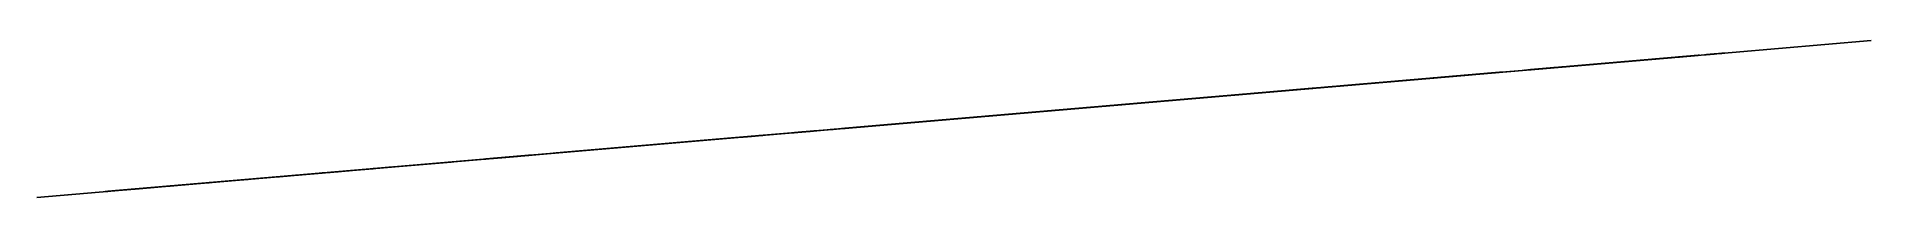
# Model space of a CAD drawing. Header units: millimetres. Extents: x 237925 to 243335, y 20387 to 20851.
import ezdxf

# ---------------------------------------------------------------- set-up
doc = ezdxf.new("R2010")
doc.units = ezdxf.units.MM
doc.header["$MEASUREMENT"] = 0
doc.linetypes.add('CENTER2', pattern=[1.125, 0.75, -0.125, 0.125, -0.125])
doc.linetypes.add('HIDDEN2', pattern=[0.1875, 0.125, -0.0625])
for name, color, linetype in [('Right View-150-DS-B4-404', 1, 'Continuous'), ('Right View-50-IW-B4-023', 3, 'Continuous'), ('Right View-50-PES-D1-229', 4, 'Continuous'), ('Right View-50-PES-D1-243', 4, 'Continuous'), ('Right View-50-PES-D1-345', 170, 'Continuous'), ('Right View-50-PW-B4-375', 4, 'Continuous'), ('Right View-A-FLOR', 192, 'Continuous'), ('Right View-CENTER', 1, 'CENTER2'), ('Right View-CONST', 3, 'Continuous'), ('Right View-HIDDEN', 7, 'HIDDEN2'), ('Right View-LIQUID STORAGE TANK-SUCTION OUTLET', 5, 'Continuous'), ('Right View-RE', 5, 'Continuous')]:
    doc.layers.add(name, color=color, linetype=linetype)
doc.layers.add('Right View-50-PES-D1-029', color=7, linetype='Continuous', true_color=0xe7f0ff)

# ---------------------------------------------------------------- blocks, each defined once
blk = doc.blocks.new('*U33')
at = {"layer": 'Right View-A-FLOR', "color": 0, "linetype": 'ByBlock', "lineweight": -2}
for p, q in [((237925.1, 20386.9, 21636.5), (240695, 20624.3, 21636.5)), ((240695, 20624.3, 21936.5), (237925.1, 20386.9, 21936.5)), ((240695, 20624.3, 21636.5), (240314.4, 20591.7, 21625)), ((240695, 20624.3, 21636.5), (240695, 20624.3, 21936.5)), ((240314.4, 20591.7, 21625), (237925.1, 20386.9, 21625)), ((237925.1, 20386.9, 21936.5), (237925.1, 20386.9, 21636.5)), ((237925.1, 20386.9, 21625), (237925.1, 20386.9, 21636.5))]:
    blk.add_line(p, q, dxfattribs=at)
blk = doc.blocks.new('*U34')
at = {"layer": 'Right View-CONST', "color": 0, "linetype": 'ByBlock', "lineweight": -2}
for p, q in [((238663.3, 20450.2, 22322.9), (238673.3, 20451.1, 22322.9)), ((238673.3, 20451.1, 22502.9), (238663.3, 20450.2, 22502.9)), ((238673.3, 20451.1, 22497.9), (238739, 20456.7, 22497.9)), ((238682.3, 20451.8, 22332.9), (238673.3, 20451.1, 22332.9)), ((238673.3, 20451.1, 22322.9), (238673.3, 20451.1, 22502.9)), ((238673.3, 20451.1, 22322.9), (238673.3, 20451.1, 22332.9)), ((238673.3, 20451.1, 22497.9), (238673.3, 20451.1, 22502.9)), ((238673.3, 20451.1, 22322.9), (238673.3, 20451.1, 22322.9)), ((238673.3, 20451.1, 22497.9), (238673.3, 20451.1, 22332.9)), ((238673.3, 20451.1, 22502.9), (238673.3, 20451.1, 22502.9)), ((238688.7, 20452.4, 22282.9), (238682.3, 20451.8, 22282.9)), ((238682.3, 20451.8, 22282.9), (238682.3, 20451.8, 22332.9)), ((238688.7, 20452.4, 22282.9), (238688.7, 20452.4, 22318.9)), ((238688.7, 20452.4, 22318.9), (238688.7, 20452.4, 22282.9)), ((238688.7, 20452.4, 22318.9), (238688.7, 20452.4, 22318.9)), ((238767.4, 20459.1, 22326.9), (238696.7, 20453.1, 22326.9)), ((238739, 20456.7, 22497.9), (238789.9, 20461, 22487.9)), ((238739, 20456.7, 22497.9), (238739.1, 20456.7, 22497.9)), ((238789.9, 20461, 22487.9), (238739.1, 20456.7, 22497.9)), ((238781.9, 20460.4, 22282.9), (238775.4, 20459.8, 22282.9)), ((238775.4, 20459.8, 22282.9), (238775.4, 20459.8, 22318.9)), ((238789.9, 20461, 22332.9), (238781.9, 20460.4, 22332.9)), ((238781.9, 20460.4, 22282.9), (238781.9, 20460.4, 22332.9)), ((238781.9, 20460.4, 22332.9), (238781.9, 20460.4, 22282.9)), ((238800.8, 20462, 22372.9), (238789.9, 20461, 22372.9)), ((238800.8, 20462, 22472.9), (238789.9, 20461, 22472.9)), ((238789.9, 20461, 22332.9), (238789.9, 20461, 22372.9)), ((238789.9, 20461, 22472.9), (238789.9, 20461, 22487.9)), ((238789.9, 20461, 22487.9), (238789.9, 20461, 22332.9)), ((238789.9, 20461, 22332.9), (238789.9, 20461, 22332.9)), ((238789.9, 20461, 22487.9), (238789.9, 20461, 22487.9)), ((238974.7, 20476.9, 22497.9), (238790.4, 20461.1, 22497.9)), ((238974.7, 20476.9, 22514.9), (238790.4, 20461.1, 22514.9)), ((238790.4, 20461.1, 22497.9), (238790.4, 20461.1, 22514.9)), ((238813.8, 20463.1, 22365.4), (238800.8, 20462, 22365.4)), ((238813.8, 20463.1, 22480.4), (238800.8, 20462, 22480.4)), ((238813.8, 20463.1, 22466.9), (238842.7, 20465.6, 22469)), ((238813.8, 20463.1, 22378.9), (238842.7, 20465.6, 22376.9)), ((238842.7, 20465.6, 22376.9), (238922.4, 20472.4, 22373.4)), ((238842.7, 20465.6, 22469), (238842.7, 20465.6, 22497.9)), ((238917, 20471.9, 22467.9), (238843.9, 20465.7, 22467.9)), ((238992.1, 20478.4, 22373.4), (238922.4, 20472.4, 22373.4)), ((238992.1, 20478.4, 22472.4), (238922.4, 20472.4, 22472.4)), ((238922.4, 20472.4, 22472.4), (238922.4, 20472.4, 22497.9)), ((238974.7, 20476.9, 22497.9), (238974.7, 20476.9, 22514.9)), ((239006.1, 20479.6, 22365.4), (238992.1, 20478.4, 22365.4)), ((239006.1, 20479.6, 22480.4), (238992.1, 20478.4, 22480.4)), ((239147, 20491.6, 22375.4), (239006.1, 20479.6, 22375.4)), ((239147, 20491.6, 22470.4), (239006.1, 20479.6, 22470.4)), ((238406.8, 20428.2, 22387.4), (238142.2, 20405.5, 22387.4)), ((238227.3, 20412.8, 22584.4), (238142.2, 20405.5, 22584.4)), ((238227.3, 20412.8, 22644.9), (238326.9, 20421.4, 22644.9)), ((238326.9, 20421.4, 22573.1), (238227.3, 20412.8, 22573.1)), ((238227.3, 20412.8, 22573.1), (238227.3, 20412.8, 22644.9)), ((238406.8, 20428.2, 22584.4), (238326.9, 20421.4, 22584.4)), ((238326.9, 20421.4, 22584.4), (238326.9, 20421.4, 22644.9)), ((238326.9, 20421.4, 22644.9), (238326.9, 20421.4, 22573.1)), ((238326.9, 20421.4, 22644.9), (238326.9, 20421.4, 22644.9)), ((238326.9, 20421.4, 22573.1), (238326.9, 20421.4, 22573.1)), ((238432.2, 20430.4, 22360.9), (238406.8, 20428.2, 22360.9)), ((238432.2, 20430.4, 22610.9), (238406.8, 20428.2, 22610.9)), ((238452.1, 20432.1, 22366.4), (238436.2, 20430.7, 22366.4)), ((238452.1, 20432.1, 22605.4), (238436.2, 20430.7, 22605.4)), ((238505.9, 20436.7, 22420.4), (238453.1, 20432.2, 22401.2)), ((238505.9, 20436.7, 22551.5), (238453.1, 20432.2, 22570.7)), ((238505.9, 20436.7, 22551.9), (238516.9, 20437.7, 22551.9)), ((238505.9, 20436.7, 22419.9), (238516.9, 20437.7, 22419.9)), ((238516.9, 20437.7, 22551), (238590.9, 20444, 22578.1)), ((238516.9, 20437.7, 22420.9), (238590.9, 20444, 22393.8)), ((238590.9, 20444, 22602.9), (238608.4, 20445.5, 22602.9)), ((238608.4, 20445.5, 22342.9), (238590.9, 20444, 22342.9)), ((238590.9, 20444, 22531.7), (238590.9, 20444, 22602.9)), ((238590.9, 20444, 22440.2), (238590.9, 20444, 22531.7)), ((238590.9, 20444, 22342.9), (238590.9, 20444, 22440.2)), ((238641.1, 20448.3, 22358), (238608.4, 20445.5, 22357.7)), ((238608.4, 20445.5, 22528.2), (238641.1, 20448.3, 22487.9)), ((238608.4, 20445.5, 22528.2), (238608.4, 20445.5, 22602.9)), ((238608.4, 20445.5, 22342.9), (238608.4, 20445.5, 22357.7)), ((238608.4, 20445.5, 22413.6), (238608.4, 20445.5, 22342.9)), ((238608.4, 20445.5, 22602.9), (238608.4, 20445.5, 22472.3)), ((238608.4, 20445.5, 22602.9), (238608.4, 20445.5, 22602.9)), ((238608.4, 20445.5, 22342.9), (238608.4, 20445.5, 22342.9)), ((238641.1, 20448.3, 22487.9), (238663.3, 20450.2, 22490.4)), ((238641.1, 20448.3, 22358), (238663.3, 20450.2, 22355.4)), ((238663.3, 20450.2, 22502.9), (238663.3, 20450.2, 22322.9))]:
    blk.add_line(p, q, dxfattribs=at)
at = {"layer": 'Right View-CONST', "color": 0, "linetype": 'ByBlock', "lineweight": -2, "extrusion": (-0.085374, 0.996349, -2.60506e-30)}
blk.add_arc((-239571.4, 22318.9), 8, 0, 90, dxfattribs=at)
at = {"layer": 'Right View-CONST', "color": 0, "linetype": 'ByBlock', "lineweight": -2, "extrusion": (0.085374, -0.996349, -4.3845e-31)}
blk.add_arc((239571.4, 22318.9), 8, 90, 180, dxfattribs=at)
at = {"layer": 'Right View-CONST', "color": 0, "linetype": 'ByBlock', "lineweight": -2, "extrusion": (0.085374, -0.996349, 3.59992e-31)}
blk.add_arc((239642.4, 22318.9), 8, 0, 90, dxfattribs=at)
at = {"layer": 'Right View-CONST', "color": 0, "linetype": 'ByBlock', "lineweight": -2, "extrusion": (0.085374, -0.996349, -3.98245e-26)}
blk.add_ellipse((238789.9, 20461, 22422.9), major_axis=(0, 0, 50), ratio=0.000067, start_param=0, end_param=3.141593, dxfattribs=at)
at = {"layer": 'Right View-CONST', "color": 0, "linetype": 'ByBlock', "lineweight": -2, "extrusion": (-0.085374, 0.996349, -8.08435e-28)}
blk.add_ellipse((238800.8, 20462, 22422.9), major_axis=(0, 0, 57.5), ratio=0.000067, start_param=3.141593, end_param=6.283185, dxfattribs=at)
at = {"layer": 'Right View-CONST', "color": 0, "linetype": 'ByBlock', "lineweight": -2, "extrusion": (-0.085374, 0.996349, -3.7533e-27)}
blk.add_ellipse((238813.8, 20463.1, 22422.9), major_axis=(0, 0, 44), ratio=0.000067, start_param=3.141597, end_param=6.283181, dxfattribs=at)
at = {"layer": 'Right View-CONST', "color": 0, "linetype": 'ByBlock', "lineweight": -2, "extrusion": (-0.085374, 0.996349, -1.67668e-25)}
blk.add_ellipse((238813.8, 20463.1, 22422.9), major_axis=(0, 0, 57.5), ratio=0.000067, start_param=0, end_param=0.699413, dxfattribs=at)
at = {"layer": 'Right View-CONST', "color": 0, "linetype": 'ByBlock', "lineweight": -2, "extrusion": (-0.085374, 0.996349, 1.4444e-27)}
blk.add_ellipse((238813.8, 20463.1, 22422.9), major_axis=(0, 0, 57.5), ratio=0.000067, start_param=2.44218, end_param=6.283185, dxfattribs=at)
at = {"layer": 'Right View-CONST', "color": 0, "linetype": 'ByBlock', "lineweight": -2, "extrusion": (-0.085374, 0.996349, -1.80633e-26)}
blk.add_ellipse((238842.7, 20465.6, 22422.9), major_axis=(0, 0, 46), ratio=0.000067, start_param=3.141596, end_param=6.283156, dxfattribs=at)
at = {"layer": 'Right View-CONST', "color": 0, "linetype": 'ByBlock', "lineweight": -2, "extrusion": (-0.085374, 0.996349, -6.92985e-27)}
blk.add_ellipse((238922.4, 20472.4, 22422.9), major_axis=(0, 0, 49.5), ratio=0.000067, start_param=3.141593, end_param=6.283182, dxfattribs=at)
at = {"layer": 'Right View-CONST', "color": 0, "linetype": 'ByBlock', "lineweight": -2, "extrusion": (-0.085374, 0.996349, -2.59961e-26)}
blk.add_ellipse((238992.1, 20478.4, 22422.9), major_axis=(0, 0, 57.5), ratio=0.000067, start_param=3.141593, end_param=6.283185, dxfattribs=at)
at = {"layer": 'Right View-CONST', "color": 0, "linetype": 'ByBlock', "lineweight": -2, "extrusion": (0.085374, -0.996349, -5.10432e-27)}
blk.add_ellipse((239006.1, 20479.6, 22422.9), major_axis=(0, 0, 47.5), ratio=0.000067, start_param=0, end_param=3.141593, dxfattribs=at)
at = {"layer": 'Right View-CONST', "color": 0, "linetype": 'ByBlock', "lineweight": -2, "extrusion": (-0.085374, 0.996349, 2.99139e-25)}
blk.add_ellipse((239006.1, 20479.6, 22422.9), major_axis=(0, 0, 57.5), ratio=0.000067, start_param=0, end_param=0.598668, dxfattribs=at)
at = {"layer": 'Right View-CONST', "color": 0, "linetype": 'ByBlock', "lineweight": -2, "extrusion": (-0.085374, 0.996349, -1.33838e-26)}
blk.add_ellipse((239006.1, 20479.6, 22422.9), major_axis=(0, 0, 57.5), ratio=0.000067, start_param=2.542925, end_param=6.283185, dxfattribs=at)
at = {"layer": 'Right View-CONST', "color": 0, "linetype": 'ByBlock', "lineweight": -2, "extrusion": (0.085374, -0.996349, -2.66556e-26)}
blk.add_ellipse((239147, 20491.6, 22422.9), major_axis=(0, 0, 47.5), ratio=0.000067, start_param=0, end_param=3.141593, dxfattribs=at)
at = {"layer": 'Right View-CONST', "color": 0, "linetype": 'ByBlock', "lineweight": -2, "extrusion": (-0.085374, 0.996349, 5.34739e-27)}
blk.add_ellipse((238142.2, 20405.5, 22485.9), major_axis=(0, 0, 98.5), ratio=0.000067, start_param=3.141593, end_param=6.283185, dxfattribs=at)
at = {"layer": 'Right View-CONST', "color": 0, "linetype": 'ByBlock', "lineweight": -2, "extrusion": (0.085374, -0.996349, 5.85019e-27)}
blk.add_ellipse((238326.9, 20421.4, 22485.9), major_axis=(0, 0, 98.5), ratio=0.000067, start_param=0, end_param=0.483509, dxfattribs=at)
at = {"layer": 'Right View-CONST', "color": 0, "linetype": 'ByBlock', "lineweight": -2, "extrusion": (-0.085374, 0.996349, 2.06784e-26)}
blk.add_ellipse((238406.8, 20428.2, 22485.9), major_axis=(0, 0, 125), ratio=0.000067, start_param=3.141593, end_param=6.283185, dxfattribs=at)
at = {"layer": 'Right View-CONST', "color": 0, "linetype": 'ByBlock', "lineweight": -2, "extrusion": (-0.085374, 0.996349, -5.68355e-27)}
blk.add_ellipse((238432.2, 20430.4, 22485.9), major_axis=(0, 0, 125), ratio=0.000067, start_param=3.141593, end_param=6.283185, dxfattribs=at)
at = {"layer": 'Right View-CONST', "color": 0, "linetype": 'ByBlock', "lineweight": -2, "extrusion": (-0.085374, 0.996349, 1.39e-22)}
blk.add_ellipse((238434.2, 20430.6, 22485.9), major_axis=(0, 0, 121.5), ratio=0.000067, start_param=0, end_param=0.019568, dxfattribs=at)
at = {"layer": 'Right View-CONST', "color": 0, "linetype": 'ByBlock', "lineweight": -2, "extrusion": (-0.085374, 0.996349, 9.23275e-29)}
blk.add_ellipse((238434.2, 20430.6, 22485.9), major_axis=(0, 0, 123), ratio=0.000067, start_param=-1.570796, end_param=4.712389, dxfattribs=at)
at = {"layer": 'Right View-CONST', "color": 0, "linetype": 'ByBlock', "lineweight": -2, "extrusion": (-0.085374, 0.996349, 8.78125e-28)}
blk.add_ellipse((238436.2, 20430.7, 22485.9), major_axis=(0, 0, 119.5), ratio=0.000067, start_param=3.141593, end_param=6.283185, dxfattribs=at)
at = {"layer": 'Right View-CONST', "color": 0, "linetype": 'ByBlock', "lineweight": -2, "extrusion": (-0.085374, 0.996349, 8.78101e-28)}
blk.add_ellipse((238452.1, 20432.1, 22485.9), major_axis=(0, 0, 119.5), ratio=0.000067, start_param=3.141593, end_param=6.283185, dxfattribs=at)
at = {"layer": 'Right View-CONST', "color": 0, "linetype": 'ByBlock', "lineweight": -2, "extrusion": (0.085374, -0.996349, 1.49226e-25)}
blk.add_ellipse((238453.1, 20432.2, 22485.9), major_axis=(0, 0, 84.7), ratio=0.000067, start_param=0, end_param=3.141617, dxfattribs=at)
at = {"layer": 'Right View-CONST', "color": 0, "linetype": 'ByBlock', "lineweight": -2, "extrusion": (-0.085374, 0.996349, -3.59271e-16)}
blk.add_ellipse((238453.1, 20432.2, 22570.7), major_axis=(0, 0, 0.5), ratio=0.000067, start_param=3.141645, end_param=6.283238, dxfattribs=at)
at = {"layer": 'Right View-CONST', "color": 0, "linetype": 'ByBlock', "lineweight": -2, "extrusion": (-0.085374, 0.996349, -2.19222e-26)}
blk.add_ellipse((238453.1, 20432.2, 22485.9), major_axis=(0, 0, 118.5), ratio=0.000067, start_param=0, end_param=0.774052, dxfattribs=at)
at = {"layer": 'Right View-CONST', "color": 0, "linetype": 'ByBlock', "lineweight": -2, "extrusion": (-0.085374, 0.996349, -1.19e-26)}
blk.add_ellipse((238453.1, 20432.2, 22485.9), major_axis=(0, 0, 118.5), ratio=0.000067, start_param=2.367541, end_param=6.283185, dxfattribs=at)
at = {"layer": 'Right View-CONST', "color": 0, "linetype": 'ByBlock', "lineweight": -2, "extrusion": (0.085374, -0.996349, 8.82743e-26)}
blk.add_ellipse((238505.9, 20436.7, 22485.9), major_axis=(0, 0, 66), ratio=0.000067, start_param=0, end_param=3.141593, dxfattribs=at)
at = {"layer": 'Right View-CONST', "color": 0, "linetype": 'ByBlock', "lineweight": -2, "extrusion": (0.085374, -0.996349, 1.48875e-25)}
blk.add_ellipse((238516.9, 20437.7, 22485.9), major_axis=(0, 0, 66), ratio=0.000067, start_param=0, end_param=3.308273, dxfattribs=at)
at = {"layer": 'Right View-CONST', "color": 0, "linetype": 'ByBlock', "lineweight": -2, "extrusion": (0.085374, -0.996349, -1.3059e-23)}
blk.add_ellipse((238516.9, 20437.7, 22485.9), major_axis=(0, 0, 66), ratio=0.000067, start_param=-0.16668, end_param=0, dxfattribs=at)
at = {"layer": 'Right View-CONST', "color": 0, "linetype": 'ByBlock', "lineweight": -2, "extrusion": (0.085374, -0.996349, 2.34424e-25)}
blk.add_ellipse((238516.9, 20437.7, 22485.9), major_axis=(0, 0, 65.1), ratio=0.000067, start_param=0.000025, end_param=3.141568, dxfattribs=at)
at = {"layer": 'Right View-CONST', "color": 0, "linetype": 'ByBlock', "lineweight": -2, "extrusion": (0.085374, -0.996349, 1.08097e-25)}
blk.add_ellipse((238590.9, 20444, 22485.9), major_axis=(0, 0, 92.1), ratio=0.000067, start_param=1.051495, end_param=2.090098, dxfattribs=at)
at = {"layer": 'Right View-CONST', "color": 0, "linetype": 'ByBlock', "lineweight": -2, "extrusion": (0.085374, -0.996349, 2.51325e-26)}
blk.add_ellipse((238608.4, 20445.5, 22442.9), major_axis=(0, 0, 85.2), ratio=0.000067, start_param=1.922829, end_param=3.141593, dxfattribs=at)
at = {"layer": 'Right View-CONST', "color": 0, "linetype": 'ByBlock', "lineweight": -2, "extrusion": (0.085374, -0.996349, -6.1978e-26)}
blk.add_ellipse((238608.4, 20445.5, 22442.9), major_axis=(0, 0, 85.2), ratio=0.000067, start_param=-0.000083, end_param=1.218764, dxfattribs=at)
at = {"layer": 'Right View-CONST', "color": 0, "linetype": 'ByBlock', "lineweight": -2, "extrusion": (-0.085374, 0.996349, 3.58202e-26)}
blk.add_ellipse((238608.4, 20445.5, 22442.9), major_axis=(0, 0, 85.2), ratio=0.000067, start_param=4.360357, end_param=5.064421, dxfattribs=at)
at = {"layer": 'Right View-CONST', "color": 0, "linetype": 'ByBlock', "lineweight": -2, "extrusion": (0.085374, -0.996349, -9.89137e-26)}
blk.add_ellipse((238641.1, 20448.3, 22422.9), major_axis=(0, 0, 64.9), ratio=0.000067, start_param=0.000008, end_param=3.141585, dxfattribs=at)
at = {"layer": 'Right View-CONST', "color": 0, "linetype": 'ByBlock', "lineweight": -2}
for points, knots in [([(238843.9, 20465.7, 22467.9), (238843.7, 20465.7, 22468.1), (238843.5, 20465.6, 22468.3), (238843.1, 20465.6, 22468.6), (238843, 20465.6, 22468.7), (238842.7, 20465.6, 22468.9), (238842.7, 20465.6, 22469), (238842.7, 20465.6, 22469)], [4.183486, 4.183486, 4.183486, 4.183486, 6.924864, 6.924864, 10.387295, 10.387295, 13.847162, 13.847162, 13.847162, 13.847162]), ([(238922.4, 20472.4, 22472.4), (238922.4, 20472.4, 22472.4), (238922.4, 20472.4, 22472.4), (238922.2, 20472.4, 22472.3), (238922.1, 20472.4, 22472.2), (238921.8, 20472.3, 22471.9), (238921.6, 20472.3, 22471.8), (238921.2, 20472.3, 22471.4), (238920.9, 20472.3, 22471.2), (238920.3, 20472.2, 22470.7), (238920, 20472.2, 22470.4), (238919.3, 20472.1, 22469.8), (238918.9, 20472.1, 22469.5), (238918.1, 20472, 22468.8), (238917.7, 20472, 22468.5), (238917.1, 20471.9, 22468), (238917.1, 20471.9, 22468), (238917, 20471.9, 22467.9)], [23.076525, 23.076525, 23.076525, 23.076525, 25.960928, 25.960928, 28.845476, 28.845476, 31.730023, 31.730023, 34.614571, 34.614571, 37.499118, 37.499118, 40.383666, 40.383666, 43.268213, 43.268213, 43.64956, 43.64956, 43.64956, 43.64956]), ([(238142.2, 20405.5, 22387.4), (238141.1, 20405.5, 22387.4), (238139.9, 20405.4, 22387.6), (238137.7, 20405.2, 22388.1), (238136.6, 20405.1, 22388.5), (238134.5, 20404.9, 22389.5), (238133.5, 20404.8, 22390.2), (238131.8, 20404.7, 22391.7), (238131, 20404.6, 22392.5), (238129.6, 20404.5, 22394.4), (238129, 20404.4, 22395.4), (238128.1, 20404.3, 22397.5), (238127.7, 20404.3, 22398.6), (238127.4, 20404.3, 22400.3), (238127.4, 20404.3, 22400.9), (238127.3, 20404.3, 22401.6), (238127.3, 20404.3, 22401.7), (238127.3, 20404.3, 22401.9), (238127.3, 20404.3, 22402), (238127.3, 20404.3, 22402.1), (238127.3, 20404.3, 22402.1), (238127.3, 20404.3, 22402.2), (238127.3, 20404.3, 22402.2), (238127.3, 20404.3, 22402.3), (238127.3, 20404.3, 22402.3), (238127.3, 20404.3, 22402.3), (238127.3, 20404.3, 22402.3), (238127.3, 20404.3, 22402.4), (238127.3, 20404.3, 22402.4), (238127.3, 20404.3, 22402.4), (238127.3, 20404.3, 22402.5), (238127.3, 20404.3, 22402.6), (238127.3, 20404.3, 22402.8), (238127.3, 20404.3, 22403.5), (238127.3, 20404.3, 22404), (238127.3, 20404.3, 22405.3), (238127.3, 20404.3, 22406.1), (238127.3, 20404.3, 22407.8), (238127.3, 20404.3, 22408.8), (238127.3, 20404.3, 22411.1), (238127.3, 20404.3, 22412.4), (238127.3, 20404.3, 22415.1), (238127.3, 20404.3, 22416.6), (238127.3, 20404.3, 22419.8), (238127.3, 20404.3, 22421.5), (238127.3, 20404.3, 22425.1), (238127.3, 20404.3, 22427), (238127.3, 20404.3, 22431), (238127.3, 20404.3, 22433.1), (238127.3, 20404.3, 22437.4), (238127.3, 20404.3, 22439.6), (238127.3, 20404.3, 22444.3), (238127.3, 20404.3, 22446.6), (238127.3, 20404.3, 22451.5), (238127.3, 20404.3, 22454), (238127.3, 20404.3, 22459.1), (238127.3, 20404.3, 22461.7), (238127.3, 20404.3, 22467), (238127.3, 20404.3, 22469.7), (238127.3, 20404.3, 22475.1), (238127.3, 20404.3, 22477.8), (238127.3, 20404.3, 22483.2), (238127.3, 20404.3, 22485.9), (238127.3, 20404.3, 22491.4), (238127.3, 20404.3, 22494.1), (238127.3, 20404.3, 22499.5), (238127.3, 20404.3, 22502.2), (238127.3, 20404.3, 22507.5), (238127.3, 20404.3, 22510.1), (238127.3, 20404.3, 22515.3), (238127.3, 20404.3, 22517.8), (238127.3, 20404.3, 22522.8), (238127.3, 20404.3, 22525.2), (238127.3, 20404.3, 22530), (238127.3, 20404.3, 22532.3), (238127.3, 20404.3, 22536.7), (238127.3, 20404.3, 22538.8), (238127.3, 20404.3, 22542.9), (238127.3, 20404.3, 22544.9), (238127.3, 20404.3, 22548.6), (238127.3, 20404.3, 22550.4), (238127.3, 20404.3, 22553.7), (238127.3, 20404.3, 22555.3), (238127.3, 20404.3, 22558.2), (238127.3, 20404.3, 22559.5), (238127.3, 20404.3, 22561.9), (238127.3, 20404.3, 22563), (238127.3, 20404.3, 22565), (238127.3, 20404.3, 22565.8), (238127.3, 20404.3, 22567.2), (238127.3, 20404.3, 22567.8), (238127.3, 20404.3, 22568.7), (238127.3, 20404.3, 22569.1), (238127.3, 20404.3, 22569.4), (238127.3, 20404.3, 22569.4), (238127.3, 20404.3, 22569.5), (238127.3, 20404.3, 22569.5), (238127.3, 20404.3, 22569.6), (238127.3, 20404.3, 22569.6), (238127.3, 20404.3, 22569.6), (238127.3, 20404.3, 22569.7), (238127.3, 20404.3, 22569.7), (238127.3, 20404.3, 22569.8), (238127.3, 20404.3, 22569.9), (238127.3, 20404.3, 22570), (238127.3, 20404.3, 22570.1), (238127.3, 20404.3, 22570.2), (238127.3, 20404.3, 22570.5), (238127.3, 20404.3, 22570.7), (238127.4, 20404.3, 22571.5), (238127.5, 20404.3, 22572.1), (238127.9, 20404.3, 22573.8), (238128.3, 20404.4, 22574.9), (238129.2, 20404.4, 22576.9), (238129.9, 20404.5, 22577.9), (238131.3, 20404.6, 22579.7), (238132.1, 20404.7, 22580.5), (238133.9, 20404.8, 22582), (238134.9, 20404.9, 22582.6), (238137, 20405.1, 22583.5), (238138.1, 20405.2, 22583.9), (238140.2, 20405.4, 22584.3), (238141.2, 20405.5, 22584.4), (238142.2, 20405.5, 22584.4)], [0, 0, 0, 0, 3.481854, 3.481854, 6.947741, 6.947741, 10.413775, 10.413775, 13.879808, 13.879808, 17.345838, 17.345838, 20.811848, 20.811848, 22.534816, 22.534816, 22.893085, 22.893085, 23.117189, 23.117189, 23.262706, 23.262706, 23.439099, 23.439099, 23.612999, 23.612999, 23.907414, 23.907414, 24.682676, 24.682676, 27.006155, 27.006155, 33.98168, 33.98168, 42.394974, 42.394974, 50.588374, 50.588374, 58.767234, 58.767234, 66.943193, 66.943193, 75.118178, 75.118178, 83.292744, 83.292744, 91.467099, 91.467099, 99.641337, 99.641337, 107.815503, 107.815503, 115.989624, 115.989624, 124.163716, 124.163716, 132.337787, 132.337787, 140.511844, 140.511844, 148.685893, 148.685893, 156.859937, 156.859937, 165.033979, 165.033979, 173.208022, 173.208022, 181.382069, 181.382069, 189.556124, 189.556124, 197.73019, 197.73019, 205.904273, 205.904273, 214.078383, 214.078383, 222.252531, 222.252531, 230.426741, 230.426741, 238.601049, 238.601049, 246.775528, 246.775528, 254.950335, 254.950335, 263.125856, 263.125856, 271.3033, 271.3033, 279.488221, 279.488221, 283.615933, 283.615933, 284.649287, 284.649287, 284.810887, 284.810887, 284.971872, 284.971872, 285.148559, 285.148559, 285.322787, 285.322787, 285.577322, 285.577322, 286.199647, 286.199647, 288.067669, 288.067669, 291.415572, 291.415572, 294.881488, 294.881488, 298.347499, 298.347499, 301.81353, 301.81353, 305.279562, 305.279562, 308.276348, 308.276348, 308.276348, 308.276348]), ([(238432.2, 20430.4, 22610.9), (238432.4, 20430.4, 22610.9), (238432.6, 20430.4, 22610.9), (238433, 20430.5, 22610.8), (238433.2, 20430.5, 22610.7), (238433.5, 20430.5, 22610.4), (238433.7, 20430.5, 22610.3), (238433.9, 20430.5, 22609.9), (238434, 20430.6, 22609.7), (238434.1, 20430.6, 22609.4), (238434.1, 20430.6, 22609.3), (238434.2, 20430.6, 22609.2), (238434.2, 20430.6, 22609.1), (238434.2, 20430.6, 22609.1), (238434.2, 20430.6, 22609.1), (238434.2, 20430.6, 22609.1), (238434.2, 20430.6, 22609), (238434.2, 20430.6, 22609), (238434.2, 20430.6, 22609), (238434.2, 20430.6, 22609), (238434.2, 20430.6, 22609), (238434.2, 20430.6, 22609), (238434.2, 20430.6, 22609), (238434.2, 20430.6, 22609), (238434.2, 20430.6, 22609), (238434.2, 20430.6, 22608.9), (238434.2, 20430.6, 22608.9), (238434.2, 20430.6, 22608.8), (238434.2, 20430.6, 22608.7), (238434.2, 20430.6, 22608.3), (238434.2, 20430.6, 22607.9), (238434.2, 20430.6, 22607.4), (238434.2, 20430.6, 22607.4), (238434.2, 20430.6, 22607.4)], [0, 0, 0, 0, 0.648594, 0.648594, 1.285471, 1.285471, 1.922763, 1.922763, 2.559946, 2.559946, 2.871166, 2.871166, 2.957831, 2.957831, 3.015749, 3.015749, 3.08126, 3.08126, 3.144525, 3.144525, 3.248689, 3.248689, 3.481313, 3.481313, 4.178274, 4.178274, 6.268498, 6.268498, 12.541048, 12.541048, 22.593367, 22.593367, 22.602578, 22.602578, 22.602578, 22.602578]), ([(238434.2, 20430.6, 22364.5), (238434.2, 20430.6, 22364.5), (238434.2, 20430.6, 22364.5), (238434.2, 20430.6, 22363.9), (238434.2, 20430.6, 22363.6), (238434.2, 20430.6, 22363.2), (238434.2, 20430.6, 22363.1), (238434.2, 20430.6, 22363), (238434.2, 20430.6, 22363), (238434.2, 20430.6, 22362.9), (238434.2, 20430.6, 22362.9), (238434.2, 20430.6, 22362.9), (238434.2, 20430.6, 22362.9), (238434.2, 20430.6, 22362.9), (238434.2, 20430.6, 22362.9), (238434.2, 20430.6, 22362.9), (238434.2, 20430.6, 22362.9), (238434.2, 20430.6, 22362.8), (238434.2, 20430.6, 22362.8), (238434.2, 20430.6, 22362.8), (238434.2, 20430.6, 22362.8), (238434.2, 20430.6, 22362.7), (238434.2, 20430.6, 22362.7), (238434.1, 20430.6, 22362.6), (238434.1, 20430.6, 22362.6), (238434.1, 20430.6, 22362.4), (238434.1, 20430.6, 22362.4), (238434, 20430.5, 22362.1), (238433.9, 20430.5, 22361.9), (238433.7, 20430.5, 22361.6), (238433.5, 20430.5, 22361.4), (238433.2, 20430.5, 22361.2), (238433, 20430.5, 22361.1), (238432.6, 20430.4, 22361), (238432.4, 20430.4, 22360.9), (238432.2, 20430.4, 22360.9)], [369.536149, 369.536149, 369.536149, 369.536149, 369.817911, 369.817911, 379.739798, 379.739798, 384.557301, 384.557301, 386.930755, 386.930755, 388.10101, 388.10101, 388.686657, 388.686657, 388.906412, 388.906412, 389.072847, 389.072847, 389.141191, 389.141191, 389.201567, 389.201567, 389.274943, 389.274943, 389.408517, 389.408517, 389.705862, 389.705862, 390.264962, 390.264962, 390.90105, 390.90105, 391.538261, 391.538261, 392.140144, 392.140144, 392.140144, 392.140144]), ([(238436.2, 20430.7, 22366.4), (238435.9, 20430.7, 22366.4), (238435.7, 20430.7, 22366.4), (238435.3, 20430.7, 22366.3), (238435.1, 20430.6, 22366.2), (238434.8, 20430.6, 22365.9), (238434.6, 20430.6, 22365.8), (238434.4, 20430.6, 22365.4), (238434.3, 20430.6, 22365.2), (238434.2, 20430.6, 22364.9), (238434.2, 20430.6, 22364.8), (238434.2, 20430.6, 22364.7), (238434.2, 20430.6, 22364.6), (238434.2, 20430.6, 22364.6), (238434.2, 20430.6, 22364.6), (238434.2, 20430.6, 22364.6), (238434.2, 20430.6, 22364.5), (238434.2, 20430.6, 22364.5), (238434.2, 20430.6, 22364.5), (238434.2, 20430.6, 22364.5), (238434.2, 20430.6, 22364.5), (238434.2, 20430.6, 22364.5), (238434.2, 20430.6, 22364.5), (238434.2, 20430.6, 22364.5), (238434.2, 20430.6, 22364.5), (238434.2, 20430.6, 22364.5), (238434.2, 20430.6, 22364.5), (238434.2, 20430.6, 22364.5)], [0, 0, 0, 0, 0.648594, 0.648594, 1.28547, 1.28547, 1.922761, 1.922761, 2.559945, 2.559945, 2.871265, 2.871265, 2.958423, 2.958423, 3.016384, 3.016384, 3.081354, 3.081354, 3.143909, 3.143909, 3.246522, 3.246522, 3.473271, 3.473271, 4.152679, 4.152679, 4.169864, 4.169864, 4.169864, 4.169864]), ([(238434.2, 20430.6, 22607.4), (238434.2, 20430.6, 22607.4), (238434.2, 20430.6, 22607.4), (238434.2, 20430.6, 22607.4), (238434.2, 20430.6, 22607.4), (238434.2, 20430.6, 22607.4), (238434.2, 20430.6, 22607.4), (238434.2, 20430.6, 22607.4), (238434.2, 20430.6, 22607.4), (238434.2, 20430.6, 22607.3), (238434.2, 20430.6, 22607.3), (238434.2, 20430.6, 22607.3), (238434.2, 20430.6, 22607.3), (238434.2, 20430.6, 22607.2), (238434.2, 20430.6, 22607.2), (238434.2, 20430.6, 22607.2), (238434.2, 20430.6, 22607.1), (238434.2, 20430.6, 22607), (238434.2, 20430.6, 22606.9), (238434.3, 20430.6, 22606.7), (238434.4, 20430.6, 22606.5), (238434.6, 20430.6, 22606.2), (238434.7, 20430.6, 22606), (238435.1, 20430.6, 22605.8), (238435.2, 20430.7, 22605.6), (238435.6, 20430.7, 22605.5), (238435.9, 20430.7, 22605.5), (238436.1, 20430.7, 22605.4), (238436.1, 20430.7, 22605.4), (238436.2, 20430.7, 22605.4)], [383.254889, 383.254889, 383.254889, 383.254889, 383.527439, 383.527439, 384.029001, 384.029001, 384.217236, 384.217236, 384.34873, 384.34873, 384.413993, 384.413993, 384.475649, 384.475649, 384.542792, 384.542792, 384.659315, 384.659315, 384.912199, 384.912199, 385.428467, 385.428467, 386.062115, 386.062115, 386.699313, 386.699313, 387.336589, 387.336589, 387.42628, 387.42628, 387.42628, 387.42628]), ([(238452.1, 20432.1, 22605.4), (238452.2, 20432.1, 22605.4), (238452.3, 20432.1, 22605.4), (238452.5, 20432.1, 22605.4), (238452.6, 20432.1, 22605.3), (238452.8, 20432.2, 22605.2), (238452.9, 20432.2, 22605.1), (238453, 20432.2, 22604.9), (238453, 20432.2, 22604.8), (238453.1, 20432.2, 22604.7), (238453.1, 20432.2, 22604.6), (238453.1, 20432.2, 22604.6), (238453.1, 20432.2, 22604.6), (238453.1, 20432.2, 22604.5), (238453.1, 20432.2, 22604.5), (238453.1, 20432.2, 22604.5), (238453.1, 20432.2, 22604.5), (238453.1, 20432.2, 22604.5), (238453.1, 20432.2, 22604.5), (238453.1, 20432.2, 22604.5), (238453.1, 20432.2, 22604.5), (238453.1, 20432.2, 22604.5), (238453.1, 20432.2, 22604.5), (238453.1, 20432.2, 22604.5), (238453.1, 20432.2, 22604.4), (238453.1, 20432.2, 22604.4), (238453.1, 20432.2, 22604.4), (238453.1, 20432.2, 22604.4), (238453.1, 20432.2, 22604.3), (238453.1, 20432.2, 22604.1), (238453.1, 20432.2, 22603.7), (238453.1, 20432.2, 22602.8), (238453.1, 20432.2, 22602.2), (238453.1, 20432.2, 22600.8), (238453.1, 20432.2, 22599.9), (238453.1, 20432.2, 22598), (238453.1, 20432.2, 22596.9), (238453.1, 20432.2, 22594.4), (238453.1, 20432.2, 22593.1), (238453.1, 20432.2, 22590.1), (238453.1, 20432.2, 22588.5), (238453.1, 20432.2, 22585.1), (238453.1, 20432.2, 22583.3), (238453.1, 20432.2, 22579.4), (238453.1, 20432.2, 22577.4), (238453.1, 20432.2, 22573.8), (238453.1, 20432.2, 22572.3), (238453.1, 20432.2, 22570.7)], [0, 0, 0, 0, 0.324312, 0.324312, 0.642764, 0.642764, 0.961416, 0.961416, 1.279887, 1.279887, 1.430181, 1.430181, 1.462356, 1.462356, 1.48949, 1.48949, 1.53198, 1.53198, 1.576569, 1.576569, 1.649944, 1.649944, 1.815371, 1.815371, 2.311016, 2.311016, 3.797484, 3.797484, 8.257602, 8.257602, 18.163546, 18.163546, 27.908921, 27.908921, 37.647157, 37.647157, 47.384695, 47.384695, 57.122054, 57.122054, 66.859347, 66.859347, 76.596609, 76.596609, 86.333855, 86.333855, 93.11438, 93.11438, 93.11438, 93.11438]), ([(238453.1, 20432.2, 22401.2), (238453.1, 20432.2, 22399.1), (238453.1, 20432.2, 22397.1), (238453.1, 20432.2, 22393.1), (238453.1, 20432.2, 22391.1), (238453.1, 20432.2, 22387.4), (238453.1, 20432.2, 22385.6), (238453.1, 20432.2, 22382.3), (238453.1, 20432.2, 22380.8), (238453.1, 20432.2, 22377.9), (238453.1, 20432.2, 22376.6), (238453.1, 20432.2, 22374.3), (238453.1, 20432.2, 22373.2), (238453.1, 20432.2, 22371.4), (238453.1, 20432.2, 22370.6), (238453.1, 20432.2, 22369.3), (238453.1, 20432.2, 22368.7), (238453.1, 20432.2, 22367.9), (238453.1, 20432.2, 22367.7), (238453.1, 20432.2, 22367.5), (238453.1, 20432.2, 22367.5), (238453.1, 20432.2, 22367.5), (238453.1, 20432.2, 22367.4), (238453.1, 20432.2, 22367.4), (238453.1, 20432.2, 22367.4), (238453.1, 20432.2, 22367.4), (238453.1, 20432.2, 22367.4), (238453.1, 20432.2, 22367.4), (238453.1, 20432.2, 22367.4), (238453.1, 20432.2, 22367.4), (238453.1, 20432.2, 22367.4), (238453.1, 20432.2, 22367.4), (238453.1, 20432.2, 22367.4), (238453.1, 20432.2, 22367.3), (238453.1, 20432.2, 22367.3), (238453.1, 20432.2, 22367.3), (238453.1, 20432.2, 22367.3), (238453.1, 20432.2, 22367.3), (238453.1, 20432.2, 22367.2), (238453.1, 20432.2, 22367.2), (238453, 20432.2, 22367.1), (238453, 20432.2, 22367), (238453, 20432.2, 22366.9), (238452.8, 20432.2, 22366.8), (238452.8, 20432.2, 22366.7), (238452.6, 20432.1, 22366.6), (238452.5, 20432.1, 22366.5), (238452.3, 20432.1, 22366.5), (238452.2, 20432.1, 22366.4), (238452.1, 20432.1, 22366.4)], [281.889932, 281.889932, 281.889932, 281.889932, 290.815545, 290.815545, 300.552777, 300.552777, 310.290016, 310.290016, 320.027265, 320.027265, 329.764531, 329.764531, 339.501834, 339.501834, 349.239217, 349.239217, 358.976831, 358.976831, 368.715456, 368.715456, 371.173283, 371.173283, 372.392839, 372.392839, 372.999657, 372.999657, 373.309213, 373.309213, 373.425523, 373.425523, 373.478584, 373.478584, 373.514086, 373.514086, 373.558168, 373.558168, 373.60236, 373.60236, 373.67395, 373.67395, 373.816868, 373.816868, 374.080298, 374.080298, 374.396164, 374.396164, 374.71473, 374.71473, 375.005388, 375.005388, 375.005388, 375.005388])]:
    blk.add_open_spline(points, degree=3, knots=knots, dxfattribs=at)
blk = doc.blocks.new('*U35')
at = {"layer": 'Right View-CONST', "color": 0, "linetype": 'ByBlock', "lineweight": -2}
for p, q in [((238673.3, 20451.1, 22322.9), (238673.3, 20451.1, 22322.9)), ((238673.3, 20451.1, 22322.9), (238673.3, 20451.1, 22332.9)), ((238673.3, 20451.1, 22497.9), (238673.3, 20451.1, 22502.9)), ((238673.3, 20451.1, 22502.9), (238673.3, 20451.1, 22502.9)), ((238673.3, 20451.1, 22322.9), (238673.3, 20451.1, 22332.9)), ((238673.3, 20451.1, 22497.9), (238673.3, 20451.1, 22502.9)), ((238673.3, 20451.1, 22322.9), (238673.3, 20451.1, 22322.9)), ((238673.3, 20451.1, 22502.9), (238673.3, 20451.1, 22502.9)), ((238688.8, 20452.4, 22282.9), (238688.8, 20452.4, 22318.9)), ((238688.8, 20452.4, 22318.9), (238688.8, 20452.4, 22282.9)), ((238688.8, 20452.4, 22318.9), (238688.8, 20452.4, 22318.9)), ((238789.9, 20461, 22487.9), (238739.1, 20456.7, 22497.9)), ((238739.1, 20456.7, 22497.9), (238789.9, 20461, 22487.9)), ((238739.1, 20456.7, 22497.9), (238739.1, 20456.7, 22497.9)), ((238739.1, 20456.7, 22497.9), (238739.1, 20456.7, 22497.9)), ((238781.9, 20460.4, 22332.9), (238781.9, 20460.4, 22282.9)), ((238782, 20460.4, 22282.9), (238782, 20460.4, 22332.9)), ((238789.9, 20461, 22332.9), (238789.9, 20461, 22372.9)), ((238789.9, 20461, 22472.9), (238789.9, 20461, 22487.9)), ((238789.9, 20461, 22332.9), (238789.9, 20461, 22332.9)), ((238789.9, 20461, 22487.9), (238789.9, 20461, 22472.9)), ((238789.9, 20461, 22372.9), (238789.9, 20461, 22332.9)), ((238789.9, 20461, 22332.9), (238789.9, 20461, 22332.9)), ((238789.9, 20461, 22487.9), (238789.9, 20461, 22487.9)), ((238813.8, 20463.1, 22365.4), (238813.8, 20463.1, 22365.4)), ((238813.8, 20463.1, 22480.4), (238813.8, 20463.1, 22480.4)), ((238922.5, 20472.4, 22472.4), (238922.5, 20472.4, 22497.9)), ((238974.8, 20476.9, 22497.9), (238974.7, 20476.9, 22497.9)), ((238974.8, 20476.9, 22514.9), (238974.7, 20476.9, 22514.9)), ((238974.8, 20476.9, 22497.9), (238974.8, 20476.9, 22514.9)), ((239006.1, 20479.6, 22365.4), (239006.1, 20479.6, 22365.4)), ((239006.1, 20479.6, 22480.4), (239006.1, 20479.6, 22480.4)), ((238326.9, 20421.4, 22644.9), (238327, 20421.4, 22644.9)), ((238327, 20421.4, 22584.4), (238327, 20421.4, 22644.9)), ((238327, 20421.4, 22644.9), (238327, 20421.4, 22584.4)), ((238327, 20421.4, 22644.9), (238327, 20421.4, 22644.9)), ((238432.2, 20430.4, 22360.9), (238432.2, 20430.4, 22360.9)), ((238432.2, 20430.4, 22610.9), (238432.2, 20430.4, 22610.9)), ((238452.2, 20432.1, 22366.4), (238452.1, 20432.1, 22366.4)), ((238452.2, 20432.1, 22605.4), (238452.1, 20432.1, 22605.4)), ((238505.9, 20436.7, 22420.4), (238453.1, 20432.2, 22401.2)), ((238505.9, 20436.7, 22551.5), (238453.1, 20432.2, 22570.7)), ((238516.9, 20437.7, 22551.9), (238516.9, 20437.7, 22551.9)), ((238516.9, 20437.7, 22419.9), (238516.9, 20437.7, 22419.9)), ((238641.1, 20448.3, 22358), (238608.4, 20445.5, 22357.7)), ((238608.4, 20445.5, 22528.2), (238641.2, 20448.3, 22487.9)), ((238608.4, 20445.5, 22528.2), (238608.4, 20445.5, 22602.9)), ((238608.4, 20445.5, 22342.9), (238608.4, 20445.5, 22357.7)), ((238608.4, 20445.5, 22602.9), (238608.4, 20445.5, 22602.9)), ((238608.4, 20445.5, 22342.9), (238608.4, 20445.5, 22342.9)), ((238608.4, 20445.5, 22357.7), (238608.4, 20445.5, 22342.9)), ((238608.4, 20445.5, 22602.9), (238608.4, 20445.5, 22528.1)), ((238608.4, 20445.5, 22602.9), (238608.4, 20445.5, 22602.9)), ((238608.4, 20445.5, 22342.9), (238608.4, 20445.5, 22342.9))]:
    blk.add_line(p, q, dxfattribs=at)
at = {"layer": 'Right View-CONST', "color": 0, "linetype": 'ByBlock', "lineweight": -2, "extrusion": (-0.085374, 0.996349, -2.60506e-30)}
blk.add_arc((-239571.4, 22318.9), 8, 0, 90, dxfattribs=at)
at = {"layer": 'Right View-CONST', "color": 0, "linetype": 'ByBlock', "lineweight": -2, "extrusion": (0.085374, -0.996349, -4.3845e-31)}
blk.add_arc((239571.4, 22318.9), 8, 90, 180, dxfattribs=at)
at = {"layer": 'Right View-CONST', "color": 0, "linetype": 'ByBlock', "lineweight": -2, "extrusion": (-0.085374, 0.996349, 9.5475e-26)}
blk.add_ellipse((238813.8, 20463.1, 22422.9), major_axis=(0, 0, 57.5), ratio=0.000067, start_param=0, end_param=0.699311, dxfattribs=at)
at = {"layer": 'Right View-CONST', "color": 0, "linetype": 'ByBlock', "lineweight": -2, "extrusion": (-0.085374, 0.996349, -1.93681e-26)}
blk.add_ellipse((238813.8, 20463.1, 22422.9), major_axis=(0, 0, 57.5), ratio=0.000067, start_param=2.442282, end_param=3.840913, dxfattribs=at)
at = {"layer": 'Right View-CONST', "color": 0, "linetype": 'ByBlock', "lineweight": -2, "extrusion": (-0.085374, 0.996349, -2.81497e-25)}
blk.add_ellipse((238813.8, 20463.1, 22422.9), major_axis=(0, 0, 57.5), ratio=0.000067, start_param=-0.69932, end_param=0, dxfattribs=at)
at = {"layer": 'Right View-CONST', "color": 0, "linetype": 'ByBlock', "lineweight": -2, "extrusion": (-0.085374, 0.996349, -5.18881e-26)}
blk.add_ellipse((239006.1, 20479.6, 22422.9), major_axis=(0, 0, 57.5), ratio=0.000067, start_param=0, end_param=0.598668, dxfattribs=at)
at = {"layer": 'Right View-CONST', "color": 0, "linetype": 'ByBlock', "lineweight": -2, "extrusion": (-0.085374, 0.996349, 4.201e-26)}
blk.add_ellipse((239006.1, 20479.6, 22422.9), major_axis=(0, 0, 57.5), ratio=0.000067, start_param=2.542925, end_param=3.740261, dxfattribs=at)
at = {"layer": 'Right View-CONST', "color": 0, "linetype": 'ByBlock', "lineweight": -2, "extrusion": (-0.085374, 0.996349, 4.6953e-27)}
blk.add_ellipse((239006.1, 20479.6, 22422.9), major_axis=(0, 0, 57.5), ratio=0.000067, start_param=-0.598668, end_param=0, dxfattribs=at)
at = {"layer": 'Right View-CONST', "color": 0, "linetype": 'ByBlock', "lineweight": -2, "extrusion": (-0.085374, 0.996349, -1.08419e-20)}
blk.add_ellipse((238432.2, 20430.4, 22485.9), major_axis=(0, 0, 125), ratio=0.000067, start_param=3.141593, end_param=3.145003, dxfattribs=at)
at = {"layer": 'Right View-CONST', "color": 0, "linetype": 'ByBlock', "lineweight": -2, "extrusion": (-0.085374, 0.996349, -9.24465e-22)}
blk.add_ellipse((238432.2, 20430.4, 22485.9), major_axis=(0, 0, 125), ratio=0.000067, start_param=-0.003411, end_param=0, dxfattribs=at)
at = {"layer": 'Right View-CONST', "color": 0, "linetype": 'ByBlock', "lineweight": -2, "extrusion": (-0.085374, 0.996349, 9.23275e-29)}
blk.add_ellipse((238434.2, 20430.6, 22485.9), major_axis=(0, 0, 123), ratio=0.000067, start_param=-1.570796, end_param=4.712389, dxfattribs=at)
at = {"layer": 'Right View-CONST', "color": 0, "linetype": 'ByBlock', "lineweight": -2, "extrusion": (-0.085374, 0.996349, -5.29985e-21)}
blk.add_ellipse((238452.2, 20432.1, 22485.9), major_axis=(0, 0, 119.5), ratio=0.000067, start_param=3.141593, end_param=3.146526, dxfattribs=at)
at = {"layer": 'Right View-CONST', "color": 0, "linetype": 'ByBlock', "lineweight": -2, "extrusion": (-0.085374, 0.996349, -1.3458e-20)}
blk.add_ellipse((238452.2, 20432.1, 22485.9), major_axis=(0, 0, 119.5), ratio=0.000067, start_param=-0.004934, end_param=0, dxfattribs=at)
at = {"layer": 'Right View-CONST', "color": 0, "linetype": 'ByBlock', "lineweight": -2, "extrusion": (-0.085374, 0.996349, 2.96789e-26)}
blk.add_ellipse((238453.1, 20432.2, 22485.9), major_axis=(0, 0, 118.5), ratio=0.000067, start_param=2.367541, end_param=3.915832, dxfattribs=at)
at = {"layer": 'Right View-CONST', "color": 0, "linetype": 'ByBlock', "lineweight": -2, "extrusion": (-0.085374, 0.996349, 3.53193e-27)}
blk.add_ellipse((238453.1, 20432.2, 22485.9), major_axis=(0, 0, 118.5), ratio=0.000067, start_param=-0.774239, end_param=0, dxfattribs=at)
at = {"layer": 'Right View-CONST', "color": 0, "linetype": 'ByBlock', "lineweight": -2, "extrusion": (0.085374, -0.996349, 1.28928e-21)}
blk.add_ellipse((238453.1, 20432.2, 22485.9), major_axis=(0, 0, 84.7), ratio=0.000067, start_param=0, end_param=0.02146, dxfattribs=at)
at = {"layer": 'Right View-CONST', "color": 0, "linetype": 'ByBlock', "lineweight": -2, "extrusion": (0.085374, -0.996349, -3.83909e-22)}
blk.add_ellipse((238453.1, 20432.2, 22485.9), major_axis=(0, 0, 84.7), ratio=0.000067, start_param=3.120133, end_param=3.141617, dxfattribs=at)
at = {"layer": 'Right View-CONST', "color": 0, "linetype": 'ByBlock', "lineweight": -2, "extrusion": (-0.085374, 0.996349, -3.59277e-16)}
blk.add_ellipse((238453.1, 20432.2, 22570.7), major_axis=(0, 0, 0.5), ratio=0.000067, start_param=3.141645, end_param=6.283238, dxfattribs=at)
at = {"layer": 'Right View-CONST', "color": 0, "linetype": 'ByBlock', "lineweight": -2, "extrusion": (-0.085374, 0.996349, -1.46827e-28)}
blk.add_ellipse((238453.1, 20432.2, 22485.9), major_axis=(0, 0, 118.5), ratio=0.000067, start_param=0, end_param=0.774052, dxfattribs=at)
at = {"layer": 'Right View-CONST', "color": 0, "linetype": 'ByBlock', "lineweight": -2, "extrusion": (0.085374, -0.996349, 5.69121e-24)}
blk.add_ellipse((238516.9, 20437.7, 22485.9), major_axis=(0, 0, 66), ratio=0.000067, start_param=0, end_param=0.164927, dxfattribs=at)
at = {"layer": 'Right View-CONST', "color": 0, "linetype": 'ByBlock', "lineweight": -2, "extrusion": (0.085374, -0.996349, -4.43081e-25)}
blk.add_ellipse((238516.9, 20437.7, 22485.9), major_axis=(0, 0, 66), ratio=0.000067, start_param=2.976666, end_param=3.30647, dxfattribs=at)
at = {"layer": 'Right View-CONST', "color": 0, "linetype": 'ByBlock', "lineweight": -2, "extrusion": (0.085374, -0.996349, 9.69408e-24)}
blk.add_ellipse((238516.9, 20437.7, 22485.9), major_axis=(0, 0, 66), ratio=0.000067, start_param=-0.164877, end_param=0, dxfattribs=at)
at = {"layer": 'Right View-CONST', "color": 0, "linetype": 'ByBlock', "lineweight": -2, "extrusion": (0.085374, -0.996349, -2.50516e-20)}
blk.add_ellipse((238608.4, 20445.5, 22442.9), major_axis=(0, 0, 85.2), ratio=0.000067, start_param=3.13834, end_param=3.141593, dxfattribs=at)
at = {"layer": 'Right View-CONST', "color": 0, "linetype": 'ByBlock', "lineweight": -2, "extrusion": (0.085374, -0.996349, 4.04381e-24)}
blk.add_ellipse((238608.4, 20445.5, 22442.9), major_axis=(0, 0, 85.2), ratio=0.000067, start_param=-0.000083, end_param=0.039306, dxfattribs=at)
at = {"layer": 'Right View-CONST', "color": 0, "linetype": 'ByBlock', "lineweight": -2}
for points, knots in [([(238432.2, 20430.4, 22610.9), (238432.4, 20430.4, 22610.9), (238432.7, 20430.4, 22610.9), (238433.1, 20430.5, 22610.8), (238433.3, 20430.5, 22610.7), (238433.6, 20430.5, 22610.4), (238433.7, 20430.5, 22610.3), (238434, 20430.5, 22609.9), (238434.1, 20430.6, 22609.7), (238434.2, 20430.6, 22609.4), (238434.2, 20430.6, 22609.3), (238434.2, 20430.6, 22609.2), (238434.2, 20430.6, 22609.1), (238434.2, 20430.6, 22609.1), (238434.2, 20430.6, 22609.1), (238434.2, 20430.6, 22609.1), (238434.2, 20430.6, 22609), (238434.2, 20430.6, 22609), (238434.2, 20430.6, 22609), (238434.2, 20430.6, 22609), (238434.2, 20430.6, 22609), (238434.2, 20430.6, 22609), (238434.2, 20430.6, 22609), (238434.2, 20430.6, 22609), (238434.2, 20430.6, 22609), (238434.2, 20430.6, 22608.9), (238434.2, 20430.6, 22608.9), (238434.2, 20430.6, 22608.8), (238434.2, 20430.6, 22608.7), (238434.2, 20430.6, 22608.3), (238434.2, 20430.6, 22607.9), (238434.2, 20430.6, 22607.4), (238434.2, 20430.6, 22607.4), (238434.2, 20430.6, 22607.4)], [0, 0, 0, 0, 0.648594, 0.648594, 1.285471, 1.285471, 1.922763, 1.922763, 2.559946, 2.559946, 2.871166, 2.871166, 2.957831, 2.957831, 3.015749, 3.015749, 3.08126, 3.08126, 3.144525, 3.144525, 3.248689, 3.248689, 3.481313, 3.481313, 4.178274, 4.178274, 6.268498, 6.268498, 12.541048, 12.541048, 22.593367, 22.593367, 22.602578, 22.602578, 22.602578, 22.602578]), ([(238434.2, 20430.6, 22364.5), (238434.2, 20430.6, 22364.5), (238434.2, 20430.6, 22364.5), (238434.2, 20430.6, 22363.9), (238434.2, 20430.6, 22363.6), (238434.2, 20430.6, 22363.2), (238434.2, 20430.6, 22363.1), (238434.2, 20430.6, 22363), (238434.2, 20430.6, 22363), (238434.2, 20430.6, 22362.9), (238434.2, 20430.6, 22362.9), (238434.2, 20430.6, 22362.9), (238434.2, 20430.6, 22362.9), (238434.2, 20430.6, 22362.9), (238434.2, 20430.6, 22362.9), (238434.2, 20430.6, 22362.9), (238434.2, 20430.6, 22362.9), (238434.2, 20430.6, 22362.8), (238434.2, 20430.6, 22362.8), (238434.2, 20430.6, 22362.8), (238434.2, 20430.6, 22362.8), (238434.2, 20430.6, 22362.7), (238434.2, 20430.6, 22362.7), (238434.2, 20430.6, 22362.6), (238434.2, 20430.6, 22362.6), (238434.2, 20430.6, 22362.4), (238434.1, 20430.6, 22362.4), (238434, 20430.6, 22362.1), (238433.9, 20430.5, 22361.9), (238433.7, 20430.5, 22361.6), (238433.6, 20430.5, 22361.4), (238433.2, 20430.5, 22361.2), (238433, 20430.5, 22361.1), (238432.6, 20430.4, 22361), (238432.4, 20430.4, 22360.9), (238432.2, 20430.4, 22360.9)], [369.536149, 369.536149, 369.536149, 369.536149, 369.817911, 369.817911, 379.739798, 379.739798, 384.557301, 384.557301, 386.930755, 386.930755, 388.10101, 388.10101, 388.686657, 388.686657, 388.906412, 388.906412, 389.072847, 389.072847, 389.141191, 389.141191, 389.201567, 389.201567, 389.274943, 389.274943, 389.408517, 389.408517, 389.705862, 389.705862, 390.264962, 390.264962, 390.90105, 390.90105, 391.538261, 391.538261, 392.140144, 392.140144, 392.140144, 392.140144]), ([(238436.2, 20430.7, 22366.4), (238436, 20430.7, 22366.4), (238435.8, 20430.7, 22366.4), (238435.4, 20430.7, 22366.3), (238435.2, 20430.7, 22366.2), (238434.8, 20430.6, 22365.9), (238434.7, 20430.6, 22365.8), (238434.5, 20430.6, 22365.4), (238434.4, 20430.6, 22365.2), (238434.3, 20430.6, 22364.9), (238434.2, 20430.6, 22364.8), (238434.2, 20430.6, 22364.7), (238434.2, 20430.6, 22364.6), (238434.2, 20430.6, 22364.6), (238434.2, 20430.6, 22364.6), (238434.2, 20430.6, 22364.6), (238434.2, 20430.6, 22364.5), (238434.2, 20430.6, 22364.5), (238434.2, 20430.6, 22364.5), (238434.2, 20430.6, 22364.5), (238434.2, 20430.6, 22364.5), (238434.2, 20430.6, 22364.5), (238434.2, 20430.6, 22364.5), (238434.2, 20430.6, 22364.5), (238434.2, 20430.6, 22364.5), (238434.2, 20430.6, 22364.5), (238434.2, 20430.6, 22364.5), (238434.2, 20430.6, 22364.5)], [0, 0, 0, 0, 0.648594, 0.648594, 1.28547, 1.28547, 1.922761, 1.922761, 2.559945, 2.559945, 2.871265, 2.871265, 2.958423, 2.958423, 3.016384, 3.016384, 3.081354, 3.081354, 3.143909, 3.143909, 3.246522, 3.246522, 3.473271, 3.473271, 4.152679, 4.152679, 4.169864, 4.169864, 4.169864, 4.169864]), ([(238434.2, 20430.6, 22607.4), (238434.2, 20430.6, 22607.4), (238434.2, 20430.6, 22607.4), (238434.2, 20430.6, 22607.4), (238434.2, 20430.6, 22607.4), (238434.2, 20430.6, 22607.4), (238434.2, 20430.6, 22607.4), (238434.2, 20430.6, 22607.4), (238434.2, 20430.6, 22607.4), (238434.2, 20430.6, 22607.3), (238434.2, 20430.6, 22607.3), (238434.2, 20430.6, 22607.3), (238434.2, 20430.6, 22607.3), (238434.2, 20430.6, 22607.2), (238434.2, 20430.6, 22607.2), (238434.2, 20430.6, 22607.2), (238434.2, 20430.6, 22607.1), (238434.3, 20430.6, 22607), (238434.3, 20430.6, 22606.9), (238434.4, 20430.6, 22606.7), (238434.4, 20430.6, 22606.5), (238434.6, 20430.6, 22606.2), (238434.8, 20430.6, 22606), (238435.1, 20430.6, 22605.8), (238435.3, 20430.7, 22605.6), (238435.7, 20430.7, 22605.5), (238435.9, 20430.7, 22605.5), (238436.2, 20430.7, 22605.4), (238436.2, 20430.7, 22605.4), (238436.2, 20430.7, 22605.4)], [383.254889, 383.254889, 383.254889, 383.254889, 383.527439, 383.527439, 384.029001, 384.029001, 384.217236, 384.217236, 384.34873, 384.34873, 384.413993, 384.413993, 384.475649, 384.475649, 384.542792, 384.542792, 384.659315, 384.659315, 384.912199, 384.912199, 385.428467, 385.428467, 386.062115, 386.062115, 386.699313, 386.699313, 387.336589, 387.336589, 387.42628, 387.42628, 387.42628, 387.42628]), ([(238452.2, 20432.1, 22605.4), (238452.3, 20432.1, 22605.4), (238452.4, 20432.1, 22605.4), (238452.6, 20432.1, 22605.4), (238452.7, 20432.1, 22605.3), (238452.8, 20432.2, 22605.2), (238452.9, 20432.2, 22605.1), (238453, 20432.2, 22604.9), (238453.1, 20432.2, 22604.8), (238453.1, 20432.2, 22604.7), (238453.1, 20432.2, 22604.6), (238453.1, 20432.2, 22604.6), (238453.1, 20432.2, 22604.6), (238453.1, 20432.2, 22604.5), (238453.1, 20432.2, 22604.5), (238453.1, 20432.2, 22604.5), (238453.1, 20432.2, 22604.5), (238453.1, 20432.2, 22604.5), (238453.1, 20432.2, 22604.5), (238453.1, 20432.2, 22604.5), (238453.1, 20432.2, 22604.5), (238453.1, 20432.2, 22604.5), (238453.1, 20432.2, 22604.5), (238453.1, 20432.2, 22604.5), (238453.1, 20432.2, 22604.4), (238453.1, 20432.2, 22604.4), (238453.1, 20432.2, 22604.4), (238453.1, 20432.2, 22604.4), (238453.1, 20432.2, 22604.3), (238453.1, 20432.2, 22604.1), (238453.1, 20432.2, 22603.7), (238453.1, 20432.2, 22602.8), (238453.1, 20432.2, 22602.2), (238453.2, 20432.2, 22600.8), (238453.2, 20432.2, 22599.9), (238453.2, 20432.2, 22598), (238453.2, 20432.2, 22596.9), (238453.2, 20432.2, 22594.4), (238453.2, 20432.2, 22593.1), (238453.2, 20432.2, 22590.1), (238453.2, 20432.2, 22588.5), (238453.2, 20432.2, 22585.1), (238453.2, 20432.2, 22583.3), (238453.2, 20432.2, 22579.4), (238453.2, 20432.2, 22577.4), (238453.2, 20432.2, 22573.8), (238453.2, 20432.2, 22572.3), (238453.2, 20432.2, 22570.7)], [0, 0, 0, 0, 0.324312, 0.324312, 0.642764, 0.642764, 0.961416, 0.961416, 1.279887, 1.279887, 1.430181, 1.430181, 1.462356, 1.462356, 1.48949, 1.48949, 1.53198, 1.53198, 1.576569, 1.576569, 1.649944, 1.649944, 1.815371, 1.815371, 2.311016, 2.311016, 3.797484, 3.797484, 8.257602, 8.257602, 18.163546, 18.163546, 27.908921, 27.908921, 37.647157, 37.647157, 47.384695, 47.384695, 57.122054, 57.122054, 66.859347, 66.859347, 76.596609, 76.596609, 86.333855, 86.333855, 93.11438, 93.11438, 93.11438, 93.11438]), ([(238453.2, 20432.2, 22401.2), (238453.2, 20432.2, 22399.1), (238453.2, 20432.2, 22397.1), (238453.2, 20432.2, 22393.1), (238453.2, 20432.2, 22391.1), (238453.2, 20432.2, 22387.4), (238453.2, 20432.2, 22385.6), (238453.2, 20432.2, 22382.3), (238453.2, 20432.2, 22380.8), (238453.2, 20432.2, 22377.9), (238453.2, 20432.2, 22376.6), (238453.2, 20432.2, 22374.3), (238453.2, 20432.2, 22373.2), (238453.2, 20432.2, 22371.4), (238453.2, 20432.2, 22370.6), (238453.1, 20432.2, 22369.3), (238453.1, 20432.2, 22368.7), (238453.1, 20432.2, 22367.9), (238453.1, 20432.2, 22367.7), (238453.1, 20432.2, 22367.5), (238453.1, 20432.2, 22367.5), (238453.1, 20432.2, 22367.5), (238453.1, 20432.2, 22367.4), (238453.1, 20432.2, 22367.4), (238453.1, 20432.2, 22367.4), (238453.1, 20432.2, 22367.4), (238453.1, 20432.2, 22367.4), (238453.1, 20432.2, 22367.4), (238453.1, 20432.2, 22367.4), (238453.1, 20432.2, 22367.4), (238453.1, 20432.2, 22367.4), (238453.1, 20432.2, 22367.4), (238453.1, 20432.2, 22367.4), (238453.1, 20432.2, 22367.3), (238453.1, 20432.2, 22367.3), (238453.1, 20432.2, 22367.3), (238453.1, 20432.2, 22367.3), (238453.1, 20432.2, 22367.3), (238453.1, 20432.2, 22367.2), (238453.1, 20432.2, 22367.2), (238453.1, 20432.2, 22367.1), (238453, 20432.2, 22367), (238453, 20432.2, 22366.9), (238452.9, 20432.2, 22366.8), (238452.8, 20432.2, 22366.7), (238452.6, 20432.1, 22366.6), (238452.5, 20432.1, 22366.5), (238452.3, 20432.1, 22366.5), (238452.3, 20432.1, 22366.4), (238452.2, 20432.1, 22366.4)], [281.889932, 281.889932, 281.889932, 281.889932, 290.815545, 290.815545, 300.552777, 300.552777, 310.290016, 310.290016, 320.027265, 320.027265, 329.764531, 329.764531, 339.501834, 339.501834, 349.239217, 349.239217, 358.976831, 358.976831, 368.715456, 368.715456, 371.173283, 371.173283, 372.392839, 372.392839, 372.999657, 372.999657, 373.309213, 373.309213, 373.425523, 373.425523, 373.478584, 373.478584, 373.514086, 373.514086, 373.558168, 373.558168, 373.60236, 373.60236, 373.67395, 373.67395, 373.816868, 373.816868, 374.080298, 374.080298, 374.396164, 374.396164, 374.71473, 374.71473, 375.005388, 375.005388, 375.005388, 375.005388])]:
    blk.add_open_spline(points, degree=3, knots=knots, dxfattribs=at)
blk = doc.blocks.new('*U36')
at = {"layer": 'Right View-CONST', "color": 0, "linetype": 'ByBlock', "lineweight": -2}
for p, q in [((238673.3, 20451.1, 22322.9), (238673.4, 20451.1, 22322.9)), ((238673.4, 20451.1, 22502.9), (238673.3, 20451.1, 22502.9)), ((238673.4, 20451.1, 22322.9), (238673.4, 20451.1, 22332.9)), ((238673.4, 20451.1, 22497.9), (238673.4, 20451.1, 22502.9)), ((238673.4, 20451.1, 22322.9), (238673.4, 20451.1, 22332.9)), ((238673.4, 20451.1, 22497.9), (238673.4, 20451.1, 22502.9)), ((238673.4, 20451.1, 22322.9), (238673.4, 20451.1, 22322.9)), ((238673.4, 20451.1, 22502.9), (238673.4, 20451.1, 22502.9)), ((238688.8, 20452.4, 22282.9), (238688.8, 20452.4, 22318.9)), ((238688.8, 20452.4, 22318.9), (238688.8, 20452.4, 22282.9)), ((238688.8, 20452.4, 22318.9), (238688.8, 20452.4, 22318.9)), ((238739.1, 20456.7, 22497.9), (238739.2, 20456.7, 22497.9)), ((238790, 20461.1, 22487.9), (238739.2, 20456.7, 22497.9)), ((238739.2, 20456.7, 22497.9), (238790, 20461.1, 22487.9)), ((238739.2, 20456.7, 22497.9), (238739.2, 20456.7, 22497.9)), ((238782, 20460.4, 22282.9), (238782, 20460.4, 22332.9)), ((238782, 20460.4, 22332.9), (238782, 20460.4, 22282.9)), ((238790, 20461.1, 22332.9), (238789.9, 20461, 22332.9)), ((238790, 20461.1, 22332.9), (238790, 20461.1, 22372.9)), ((238790, 20461.1, 22472.9), (238790, 20461.1, 22487.9)), ((238790, 20461.1, 22487.9), (238790, 20461.1, 22472.9)), ((238790, 20461.1, 22372.9), (238790, 20461.1, 22332.9)), ((238790, 20461.1, 22332.9), (238790, 20461.1, 22332.9)), ((238790, 20461.1, 22487.9), (238790, 20461.1, 22487.9)), ((238813.9, 20463.1, 22365.4), (238813.8, 20463.1, 22365.4)), ((238813.9, 20463.1, 22480.4), (238813.8, 20463.1, 22480.4)), ((238922.5, 20472.4, 22472.4), (238922.5, 20472.4, 22497.9)), ((238974.8, 20476.9, 22497.9), (238974.8, 20476.9, 22497.9)), ((238974.8, 20476.9, 22514.9), (238974.8, 20476.9, 22514.9)), ((238974.8, 20476.9, 22497.9), (238974.8, 20476.9, 22514.9)), ((239006.2, 20479.6, 22365.4), (239006.1, 20479.6, 22365.4)), ((239006.2, 20479.6, 22480.4), (239006.1, 20479.6, 22480.4)), ((238327, 20421.4, 22584.4), (238327, 20421.4, 22644.9)), ((238327, 20421.4, 22644.9), (238327, 20421.4, 22644.9)), ((238327, 20421.4, 22644.9), (238327, 20421.4, 22584.4)), ((238327, 20421.4, 22644.9), (238327, 20421.4, 22644.9)), ((238432.3, 20430.4, 22360.9), (238432.2, 20430.4, 22360.9)), ((238432.3, 20430.4, 22610.9), (238432.2, 20430.4, 22610.9)), ((238452.2, 20432.1, 22366.4), (238452.2, 20432.1, 22366.4)), ((238452.2, 20432.1, 22605.4), (238452.2, 20432.1, 22605.4)), ((238505.9, 20436.7, 22420.4), (238453.2, 20432.2, 22401.2)), ((238505.9, 20436.7, 22551.5), (238453.2, 20432.2, 22570.7)), ((238516.9, 20437.7, 22551.9), (238517, 20437.7, 22551.9)), ((238516.9, 20437.7, 22419.9), (238517, 20437.7, 22419.9)), ((238608.4, 20445.5, 22602.9), (238608.5, 20445.5, 22602.9)), ((238608.5, 20445.5, 22342.9), (238608.4, 20445.5, 22342.9)), ((238641.1, 20448.3, 22358), (238608.5, 20445.5, 22357.7)), ((238608.5, 20445.5, 22528.2), (238641.2, 20448.3, 22487.9)), ((238608.5, 20445.5, 22528.2), (238608.5, 20445.5, 22602.9)), ((238608.5, 20445.5, 22342.9), (238608.5, 20445.5, 22357.7)), ((238608.5, 20445.5, 22357.7), (238608.5, 20445.5, 22342.9)), ((238608.5, 20445.5, 22602.9), (238608.5, 20445.5, 22528.1)), ((238608.5, 20445.5, 22602.9), (238608.5, 20445.5, 22602.9)), ((238608.5, 20445.5, 22342.9), (238608.5, 20445.5, 22342.9))]:
    blk.add_line(p, q, dxfattribs=at)
at = {"layer": 'Right View-CONST', "color": 0, "linetype": 'ByBlock', "lineweight": -2, "extrusion": (-0.085374, 0.996349, -2.60506e-30)}
blk.add_arc((-239571.5, 22318.9), 8, 0, 90, dxfattribs=at)
at = {"layer": 'Right View-CONST', "color": 0, "linetype": 'ByBlock', "lineweight": -2, "extrusion": (0.085374, -0.996349, -4.3845e-31)}
blk.add_arc((239571.5, 22318.9), 8, 90, 180, dxfattribs=at)
at = {"layer": 'Right View-CONST', "color": 0, "linetype": 'ByBlock', "lineweight": -2, "extrusion": (-0.085374, 0.996349, -1.39881e-26)}
blk.add_ellipse((238813.9, 20463.1, 22422.9), major_axis=(0, 0, 57.5), ratio=0.000067, start_param=0, end_param=0.699209, dxfattribs=at)
at = {"layer": 'Right View-CONST', "color": 0, "linetype": 'ByBlock', "lineweight": -2, "extrusion": (-0.085374, 0.996349, 3.29069e-25)}
blk.add_ellipse((238813.9, 20463.1, 22422.9), major_axis=(0, 0, 57.5), ratio=0.000067, start_param=2.442384, end_param=3.840811, dxfattribs=at)
at = {"layer": 'Right View-CONST', "color": 0, "linetype": 'ByBlock', "lineweight": -2, "extrusion": (-0.085374, 0.996349, 2.1014e-25)}
blk.add_ellipse((238813.9, 20463.1, 22422.9), major_axis=(0, 0, 57.5), ratio=0.000067, start_param=-0.699218, end_param=0, dxfattribs=at)
at = {"layer": 'Right View-CONST', "color": 0, "linetype": 'ByBlock', "lineweight": -2, "extrusion": (-0.085374, 0.996349, 1.07697e-26)}
blk.add_ellipse((239006.2, 20479.6, 22422.9), major_axis=(0, 0, 57.5), ratio=0.000067, start_param=0, end_param=0.598668, dxfattribs=at)
at = {"layer": 'Right View-CONST', "color": 0, "linetype": 'ByBlock', "lineweight": -2, "extrusion": (-0.085374, 0.996349, -1.32994e-26)}
blk.add_ellipse((239006.2, 20479.6, 22422.9), major_axis=(0, 0, 57.5), ratio=0.000067, start_param=2.542925, end_param=3.740261, dxfattribs=at)
at = {"layer": 'Right View-CONST', "color": 0, "linetype": 'ByBlock', "lineweight": -2, "extrusion": (-0.085374, 0.996349, 1.0918e-26)}
blk.add_ellipse((239006.2, 20479.6, 22422.9), major_axis=(0, 0, 57.5), ratio=0.000067, start_param=-0.598668, end_param=0, dxfattribs=at)
at = {"layer": 'Right View-CONST', "color": 0, "linetype": 'ByBlock', "lineweight": -2, "extrusion": (-0.085374, 0.996349, 2.68813e-21)}
blk.add_ellipse((238432.3, 20430.4, 22485.9), major_axis=(0, 0, 125), ratio=0.000067, start_param=3.141593, end_param=3.145003, dxfattribs=at)
at = {"layer": 'Right View-CONST', "color": 0, "linetype": 'ByBlock', "lineweight": -2, "extrusion": (-0.085374, 0.996349, -1.21116e-20)}
blk.add_ellipse((238432.3, 20430.4, 22485.9), major_axis=(0, 0, 125), ratio=0.000067, start_param=-0.003411, end_param=0, dxfattribs=at)
at = {"layer": 'Right View-CONST', "color": 0, "linetype": 'ByBlock', "lineweight": -2, "extrusion": (-0.085374, 0.996349, 9.23275e-29)}
blk.add_ellipse((238434.3, 20430.6, 22485.9), major_axis=(0, 0, 123), ratio=0.000067, start_param=-1.570796, end_param=4.712389, dxfattribs=at)
at = {"layer": 'Right View-CONST', "color": 0, "linetype": 'ByBlock', "lineweight": -2, "extrusion": (-0.085374, 0.996349, -9.55187e-22)}
blk.add_ellipse((238452.2, 20432.1, 22485.9), major_axis=(0, 0, 119.5), ratio=0.000067, start_param=3.141593, end_param=3.146526, dxfattribs=at)
at = {"layer": 'Right View-CONST', "color": 0, "linetype": 'ByBlock', "lineweight": -2, "extrusion": (-0.085374, 0.996349, 4.09713e-22)}
blk.add_ellipse((238452.2, 20432.1, 22485.9), major_axis=(0, 0, 119.5), ratio=0.000067, start_param=-0.004934, end_param=0, dxfattribs=at)
at = {"layer": 'Right View-CONST', "color": 0, "linetype": 'ByBlock', "lineweight": -2, "extrusion": (0.085374, -0.996349, 1.25494e-22)}
blk.add_ellipse((238453.2, 20432.2, 22485.9), major_axis=(0, 0, 84.7), ratio=0.000067, start_param=0, end_param=0.02146, dxfattribs=at)
at = {"layer": 'Right View-CONST', "color": 0, "linetype": 'ByBlock', "lineweight": -2, "extrusion": (0.085374, -0.996349, -8.02801e-23)}
blk.add_ellipse((238453.2, 20432.2, 22485.9), major_axis=(0, 0, 84.7), ratio=0.000067, start_param=3.120133, end_param=3.141617, dxfattribs=at)
at = {"layer": 'Right View-CONST', "color": 0, "linetype": 'ByBlock', "lineweight": -2, "extrusion": (-0.085374, 0.996349, -3.59277e-16)}
blk.add_ellipse((238453.2, 20432.2, 22570.7), major_axis=(0, 0, 0.5), ratio=0.000067, start_param=3.141645, end_param=6.283238, dxfattribs=at)
at = {"layer": 'Right View-CONST', "color": 0, "linetype": 'ByBlock', "lineweight": -2, "extrusion": (-0.085374, 0.996349, -2.19222e-26)}
blk.add_ellipse((238453.2, 20432.2, 22485.9), major_axis=(0, 0, 118.5), ratio=0.000067, start_param=0, end_param=0.774052, dxfattribs=at)
at = {"layer": 'Right View-CONST', "color": 0, "linetype": 'ByBlock', "lineweight": -2, "extrusion": (-0.085374, 0.996349, 6.34899e-26)}
blk.add_ellipse((238453.2, 20432.2, 22485.9), major_axis=(0, 0, 118.5), ratio=0.000067, start_param=2.367541, end_param=3.915832, dxfattribs=at)
at = {"layer": 'Right View-CONST', "color": 0, "linetype": 'ByBlock', "lineweight": -2, "extrusion": (-0.085374, 0.996349, -3.92829e-26)}
blk.add_ellipse((238453.2, 20432.2, 22485.9), major_axis=(0, 0, 118.5), ratio=0.000067, start_param=-0.774239, end_param=0, dxfattribs=at)
at = {"layer": 'Right View-CONST', "color": 0, "linetype": 'ByBlock', "lineweight": -2, "extrusion": (0.085374, -0.996349, -7.6177e-24)}
blk.add_ellipse((238517, 20437.7, 22485.9), major_axis=(0, 0, 66), ratio=0.000067, start_param=0, end_param=0.163104, dxfattribs=at)
at = {"layer": 'Right View-CONST', "color": 0, "linetype": 'ByBlock', "lineweight": -2, "extrusion": (0.085374, -0.996349, 3.79529e-26)}
blk.add_ellipse((238517, 20437.7, 22485.9), major_axis=(0, 0, 66), ratio=0.000067, start_param=2.978489, end_param=3.304648, dxfattribs=at)
at = {"layer": 'Right View-CONST', "color": 0, "linetype": 'ByBlock', "lineweight": -2, "extrusion": (0.085374, -0.996349, -5.87468e-24)}
blk.add_ellipse((238517, 20437.7, 22485.9), major_axis=(0, 0, 66), ratio=0.000067, start_param=-0.163055, end_param=0, dxfattribs=at)
at = {"layer": 'Right View-CONST', "color": 0, "linetype": 'ByBlock', "lineweight": -2, "extrusion": (0.085374, -0.996349, 1.82996e-20)}
blk.add_ellipse((238608.5, 20445.5, 22442.9), major_axis=(0, 0, 85.2), ratio=0.000067, start_param=3.13834, end_param=3.144847, dxfattribs=at)
at = {"layer": 'Right View-CONST', "color": 0, "linetype": 'ByBlock', "lineweight": -2, "extrusion": (0.085374, -0.996349, 5.47522e-24)}
blk.add_ellipse((238608.5, 20445.5, 22442.9), major_axis=(0, 0, 85.2), ratio=0.000067, start_param=-0.039471, end_param=0.039306, dxfattribs=at)
at = {"layer": 'Right View-CONST', "color": 0, "linetype": 'ByBlock', "lineweight": -2}
for points, knots in [([(238432.3, 20430.4, 22610.9), (238432.5, 20430.4, 22610.9), (238432.7, 20430.4, 22610.9), (238433.1, 20430.5, 22610.8), (238433.3, 20430.5, 22610.7), (238433.6, 20430.5, 22610.4), (238433.8, 20430.5, 22610.3), (238434, 20430.6, 22609.9), (238434.1, 20430.6, 22609.7), (238434.2, 20430.6, 22609.4), (238434.2, 20430.6, 22609.3), (238434.3, 20430.6, 22609.2), (238434.3, 20430.6, 22609.1), (238434.3, 20430.6, 22609.1), (238434.3, 20430.6, 22609.1), (238434.3, 20430.6, 22609.1), (238434.3, 20430.6, 22609), (238434.3, 20430.6, 22609), (238434.3, 20430.6, 22609), (238434.3, 20430.6, 22609), (238434.3, 20430.6, 22609), (238434.3, 20430.6, 22609), (238434.3, 20430.6, 22609), (238434.3, 20430.6, 22609), (238434.3, 20430.6, 22609), (238434.3, 20430.6, 22608.9), (238434.3, 20430.6, 22608.9), (238434.3, 20430.6, 22608.8), (238434.3, 20430.6, 22608.7), (238434.3, 20430.6, 22608.3), (238434.3, 20430.6, 22607.9), (238434.3, 20430.6, 22607.4), (238434.3, 20430.6, 22607.4), (238434.3, 20430.6, 22607.4)], [0, 0, 0, 0, 0.648594, 0.648594, 1.285471, 1.285471, 1.922763, 1.922763, 2.559946, 2.559946, 2.871166, 2.871166, 2.957831, 2.957831, 3.015749, 3.015749, 3.08126, 3.08126, 3.144525, 3.144525, 3.248689, 3.248689, 3.481313, 3.481313, 4.178274, 4.178274, 6.268498, 6.268498, 12.541048, 12.541048, 22.593367, 22.593367, 22.602578, 22.602578, 22.602578, 22.602578]), ([(238434.3, 20430.6, 22364.5), (238434.3, 20430.6, 22364.5), (238434.3, 20430.6, 22364.5), (238434.3, 20430.6, 22363.9), (238434.3, 20430.6, 22363.6), (238434.3, 20430.6, 22363.2), (238434.3, 20430.6, 22363.1), (238434.3, 20430.6, 22363), (238434.3, 20430.6, 22363), (238434.3, 20430.6, 22362.9), (238434.3, 20430.6, 22362.9), (238434.3, 20430.6, 22362.9), (238434.3, 20430.6, 22362.9), (238434.3, 20430.6, 22362.9), (238434.3, 20430.6, 22362.9), (238434.3, 20430.6, 22362.9), (238434.3, 20430.6, 22362.9), (238434.3, 20430.6, 22362.8), (238434.3, 20430.6, 22362.8), (238434.3, 20430.6, 22362.8), (238434.3, 20430.6, 22362.8), (238434.3, 20430.6, 22362.7), (238434.3, 20430.6, 22362.7), (238434.2, 20430.6, 22362.6), (238434.2, 20430.6, 22362.6), (238434.2, 20430.6, 22362.4), (238434.2, 20430.6, 22362.4), (238434.1, 20430.6, 22362.1), (238434, 20430.6, 22361.9), (238433.8, 20430.5, 22361.6), (238433.6, 20430.5, 22361.4), (238433.3, 20430.5, 22361.2), (238433.1, 20430.5, 22361.1), (238432.7, 20430.4, 22361), (238432.5, 20430.4, 22360.9), (238432.3, 20430.4, 22360.9)], [369.536149, 369.536149, 369.536149, 369.536149, 369.817911, 369.817911, 379.739798, 379.739798, 384.557301, 384.557301, 386.930755, 386.930755, 388.10101, 388.10101, 388.686657, 388.686657, 388.906412, 388.906412, 389.072847, 389.072847, 389.141191, 389.141191, 389.201567, 389.201567, 389.274943, 389.274943, 389.408517, 389.408517, 389.705862, 389.705862, 390.264962, 390.264962, 390.90105, 390.90105, 391.538261, 391.538261, 392.140144, 392.140144, 392.140144, 392.140144]), ([(238436.3, 20430.7, 22366.4), (238436.1, 20430.7, 22366.4), (238435.8, 20430.7, 22366.4), (238435.4, 20430.7, 22366.3), (238435.2, 20430.7, 22366.2), (238434.9, 20430.6, 22365.9), (238434.7, 20430.6, 22365.8), (238434.5, 20430.6, 22365.4), (238434.4, 20430.6, 22365.2), (238434.3, 20430.6, 22364.9), (238434.3, 20430.6, 22364.8), (238434.3, 20430.6, 22364.7), (238434.3, 20430.6, 22364.6), (238434.3, 20430.6, 22364.6), (238434.3, 20430.6, 22364.6), (238434.3, 20430.6, 22364.6), (238434.3, 20430.6, 22364.5), (238434.3, 20430.6, 22364.5), (238434.3, 20430.6, 22364.5), (238434.3, 20430.6, 22364.5), (238434.3, 20430.6, 22364.5), (238434.3, 20430.6, 22364.5), (238434.3, 20430.6, 22364.5), (238434.3, 20430.6, 22364.5), (238434.3, 20430.6, 22364.5), (238434.3, 20430.6, 22364.5), (238434.3, 20430.6, 22364.5), (238434.3, 20430.6, 22364.5)], [0, 0, 0, 0, 0.648594, 0.648594, 1.28547, 1.28547, 1.922761, 1.922761, 2.559945, 2.559945, 2.871265, 2.871265, 2.958423, 2.958423, 3.016384, 3.016384, 3.081354, 3.081354, 3.143909, 3.143909, 3.246522, 3.246522, 3.473271, 3.473271, 4.152679, 4.152679, 4.169864, 4.169864, 4.169864, 4.169864]), ([(238434.3, 20430.6, 22607.4), (238434.3, 20430.6, 22607.4), (238434.3, 20430.6, 22607.4), (238434.3, 20430.6, 22607.4), (238434.3, 20430.6, 22607.4), (238434.3, 20430.6, 22607.4), (238434.3, 20430.6, 22607.4), (238434.3, 20430.6, 22607.4), (238434.3, 20430.6, 22607.4), (238434.3, 20430.6, 22607.3), (238434.3, 20430.6, 22607.3), (238434.3, 20430.6, 22607.3), (238434.3, 20430.6, 22607.3), (238434.3, 20430.6, 22607.2), (238434.3, 20430.6, 22607.2), (238434.3, 20430.6, 22607.2), (238434.3, 20430.6, 22607.1), (238434.3, 20430.6, 22607), (238434.3, 20430.6, 22606.9), (238434.4, 20430.6, 22606.7), (238434.5, 20430.6, 22606.5), (238434.7, 20430.6, 22606.2), (238434.8, 20430.6, 22606), (238435.2, 20430.7, 22605.8), (238435.4, 20430.7, 22605.6), (238435.8, 20430.7, 22605.5), (238436, 20430.7, 22605.5), (238436.2, 20430.7, 22605.4), (238436.2, 20430.7, 22605.4), (238436.3, 20430.7, 22605.4)], [383.254889, 383.254889, 383.254889, 383.254889, 383.527439, 383.527439, 384.029001, 384.029001, 384.217236, 384.217236, 384.34873, 384.34873, 384.413993, 384.413993, 384.475649, 384.475649, 384.542792, 384.542792, 384.659315, 384.659315, 384.912199, 384.912199, 385.428467, 385.428467, 386.062115, 386.062115, 386.699313, 386.699313, 387.336589, 387.336589, 387.42628, 387.42628, 387.42628, 387.42628]), ([(238452.2, 20432.1, 22605.4), (238452.3, 20432.1, 22605.4), (238452.4, 20432.1, 22605.4), (238452.6, 20432.1, 22605.4), (238452.7, 20432.2, 22605.3), (238452.9, 20432.2, 22605.2), (238453, 20432.2, 22605.1), (238453.1, 20432.2, 22604.9), (238453.1, 20432.2, 22604.8), (238453.2, 20432.2, 22604.7), (238453.2, 20432.2, 22604.6), (238453.2, 20432.2, 22604.6), (238453.2, 20432.2, 22604.6), (238453.2, 20432.2, 22604.5), (238453.2, 20432.2, 22604.5), (238453.2, 20432.2, 22604.5), (238453.2, 20432.2, 22604.5), (238453.2, 20432.2, 22604.5), (238453.2, 20432.2, 22604.5), (238453.2, 20432.2, 22604.5), (238453.2, 20432.2, 22604.5), (238453.2, 20432.2, 22604.5), (238453.2, 20432.2, 22604.5), (238453.2, 20432.2, 22604.5), (238453.2, 20432.2, 22604.4), (238453.2, 20432.2, 22604.4), (238453.2, 20432.2, 22604.4), (238453.2, 20432.2, 22604.4), (238453.2, 20432.2, 22604.3), (238453.2, 20432.2, 22604.1), (238453.2, 20432.2, 22603.7), (238453.2, 20432.2, 22602.8), (238453.2, 20432.2, 22602.2), (238453.2, 20432.2, 22600.8), (238453.2, 20432.2, 22599.9), (238453.2, 20432.2, 22598), (238453.2, 20432.2, 22596.9), (238453.2, 20432.2, 22594.4), (238453.2, 20432.2, 22593.1), (238453.2, 20432.2, 22590.1), (238453.2, 20432.2, 22588.5), (238453.2, 20432.2, 22585.1), (238453.2, 20432.2, 22583.3), (238453.2, 20432.2, 22579.4), (238453.2, 20432.2, 22577.4), (238453.2, 20432.2, 22573.8), (238453.2, 20432.2, 22572.3), (238453.2, 20432.2, 22570.7)], [0, 0, 0, 0, 0.324312, 0.324312, 0.642764, 0.642764, 0.961416, 0.961416, 1.279887, 1.279887, 1.430181, 1.430181, 1.462356, 1.462356, 1.48949, 1.48949, 1.53198, 1.53198, 1.576569, 1.576569, 1.649944, 1.649944, 1.815371, 1.815371, 2.311016, 2.311016, 3.797484, 3.797484, 8.257602, 8.257602, 18.163546, 18.163546, 27.908921, 27.908921, 37.647157, 37.647157, 47.384695, 47.384695, 57.122054, 57.122054, 66.859347, 66.859347, 76.596609, 76.596609, 86.333855, 86.333855, 93.11438, 93.11438, 93.11438, 93.11438]), ([(238453.2, 20432.2, 22401.2), (238453.2, 20432.2, 22399.1), (238453.2, 20432.2, 22397.1), (238453.2, 20432.2, 22393.1), (238453.2, 20432.2, 22391.1), (238453.2, 20432.2, 22387.4), (238453.2, 20432.2, 22385.6), (238453.2, 20432.2, 22382.3), (238453.2, 20432.2, 22380.8), (238453.2, 20432.2, 22377.9), (238453.2, 20432.2, 22376.6), (238453.2, 20432.2, 22374.3), (238453.2, 20432.2, 22373.2), (238453.2, 20432.2, 22371.4), (238453.2, 20432.2, 22370.6), (238453.2, 20432.2, 22369.3), (238453.2, 20432.2, 22368.7), (238453.2, 20432.2, 22367.9), (238453.2, 20432.2, 22367.7), (238453.2, 20432.2, 22367.5), (238453.2, 20432.2, 22367.5), (238453.2, 20432.2, 22367.5), (238453.2, 20432.2, 22367.4), (238453.2, 20432.2, 22367.4), (238453.2, 20432.2, 22367.4), (238453.2, 20432.2, 22367.4), (238453.2, 20432.2, 22367.4), (238453.2, 20432.2, 22367.4), (238453.2, 20432.2, 22367.4), (238453.2, 20432.2, 22367.4), (238453.2, 20432.2, 22367.4), (238453.2, 20432.2, 22367.4), (238453.2, 20432.2, 22367.4), (238453.2, 20432.2, 22367.3), (238453.2, 20432.2, 22367.3), (238453.2, 20432.2, 22367.3), (238453.2, 20432.2, 22367.3), (238453.2, 20432.2, 22367.3), (238453.2, 20432.2, 22367.2), (238453.2, 20432.2, 22367.2), (238453.2, 20432.2, 22367.1), (238453.1, 20432.2, 22367), (238453.1, 20432.2, 22366.9), (238452.9, 20432.2, 22366.8), (238452.9, 20432.2, 22366.7), (238452.7, 20432.2, 22366.6), (238452.6, 20432.1, 22366.5), (238452.4, 20432.1, 22366.5), (238452.3, 20432.1, 22366.4), (238452.2, 20432.1, 22366.4)], [281.889932, 281.889932, 281.889932, 281.889932, 290.815545, 290.815545, 300.552777, 300.552777, 310.290016, 310.290016, 320.027265, 320.027265, 329.764531, 329.764531, 339.501834, 339.501834, 349.239217, 349.239217, 358.976831, 358.976831, 368.715456, 368.715456, 371.173283, 371.173283, 372.392839, 372.392839, 372.999657, 372.999657, 373.309213, 373.309213, 373.425523, 373.425523, 373.478584, 373.478584, 373.514086, 373.514086, 373.558168, 373.558168, 373.60236, 373.60236, 373.67395, 373.67395, 373.816868, 373.816868, 374.080298, 374.080298, 374.396164, 374.396164, 374.71473, 374.71473, 375.005388, 375.005388, 375.005388, 375.005388])]:
    blk.add_open_spline(points, degree=3, knots=knots, dxfattribs=at)
blk = doc.blocks.new('*U37')
at = {"layer": 'Right View-CONST', "color": 0, "linetype": 'ByBlock', "lineweight": -2}
for p, q in [((238135.3, 20405, 22282.9), (240443.7, 20602.8, 22282.9)), ((238459.1, 20432.7, 22207.9), (240163.6, 20578.8, 22207.9)), ((240313.1, 20591.6, 22207.9), (240443.7, 20602.8, 22207.9)), ((240443.7, 20602.8, 22266.9), (240443.7, 20602.8, 22266.9)), ((240443.7, 20602.8, 22276.9), (240443.7, 20602.8, 22276.9)), ((240443.7, 20602.8, 22207.9), (240443.7, 20602.8, 22266.9)), ((240443.7, 20602.8, 22207.9), (240443.7, 20602.8, 22207.9)), ((240443.7, 20602.8, 22266.9), (240443.7, 20602.8, 22207.9)), ((240443.7, 20602.8, 22207.9), (240443.7, 20602.8, 22207.9)), ((240443.7, 20602.8, 22207.9), (240443.7, 20602.8, 22282.9)), ((240443.7, 20602.8, 22282.9), (240443.7, 20602.8, 22282.9)), ((240443.7, 20602.8, 22282.9), (240443.7, 20602.8, 22207.9)), ((240443.7, 20602.8, 22207.9), (240443.7, 20602.8, 22207.9)), ((238135.3, 20405, 22207.9), (238309.6, 20419.9, 22207.9)), ((238135.3, 20405, 22207.9), (238135.3, 20405, 22282.9))]:
    blk.add_line(p, q, dxfattribs=at)
at = {"layer": 'Right View-CONST', "color": 0, "linetype": 'ByBlock', "lineweight": -2, "extrusion": (-0.085374, 0.996349, -7.39302e-25)}
blk.add_ellipse((240443.7, 20602.8, 22266.9), major_axis=(0, 0, 10), ratio=0.000067, start_param=0, end_param=1.570796, dxfattribs=at)
at = {"layer": 'Right View-CONST', "color": 0, "linetype": 'ByBlock', "lineweight": -2, "extrusion": (-0.085374, 0.996349, 9.90462e-25)}
blk.add_ellipse((240443.7, 20602.8, 22266.9), major_axis=(0, 0, 10), ratio=0.000067, start_param=-1.570796, end_param=0, dxfattribs=at)
blk = doc.blocks.new('*U38')
at = {"layer": 'Right View-CONST', "color": 0, "linetype": 'ByBlock', "lineweight": -2}
for p, q in [((240443.7, 20602.8, 22207.9), (240443.8, 20602.8, 22207.9)), ((240443.7, 20602.8, 22282.9), (240443.8, 20602.8, 22282.9)), ((240443.8, 20602.8, 22266.9), (240443.8, 20602.8, 22266.9)), ((240443.8, 20602.8, 22276.9), (240443.8, 20602.8, 22276.9)), ((240443.8, 20602.8, 22207.9), (240443.8, 20602.8, 22266.9)), ((240443.8, 20602.8, 22207.9), (240443.8, 20602.8, 22207.9)), ((240443.8, 20602.8, 22266.9), (240443.8, 20602.8, 22207.9)), ((240443.8, 20602.8, 22207.9), (240443.8, 20602.8, 22207.9)), ((240443.8, 20602.8, 22207.9), (240443.8, 20602.8, 22282.9)), ((240443.8, 20602.8, 22282.9), (240443.8, 20602.8, 22282.9)), ((240443.8, 20602.8, 22282.9), (240443.8, 20602.8, 22207.9)), ((240443.8, 20602.8, 22207.9), (240443.8, 20602.8, 22207.9))]:
    blk.add_line(p, q, dxfattribs=at)
at = {"layer": 'Right View-CONST', "color": 0, "linetype": 'ByBlock', "lineweight": -2, "extrusion": (-0.085374, 0.996349, -7.39302e-25)}
blk.add_ellipse((240443.8, 20602.8, 22266.9), major_axis=(0, 0, 10), ratio=0.000067, start_param=0, end_param=1.570796, dxfattribs=at)
at = {"layer": 'Right View-CONST', "color": 0, "linetype": 'ByBlock', "lineweight": -2, "extrusion": (-0.085374, 0.996349, 9.90462e-25)}
blk.add_ellipse((240443.8, 20602.8, 22266.9), major_axis=(0, 0, 10), ratio=0.000067, start_param=-1.570796, end_param=0, dxfattribs=at)
blk = doc.blocks.new('*U39')
at = {"layer": 'Right View-CONST', "color": 0, "linetype": 'ByBlock', "lineweight": -2}
for p, q in [((240443.8, 20602.8, 22266.9), (240443.8, 20602.8, 22266.9)), ((240443.8, 20602.8, 22276.9), (240443.8, 20602.8, 22276.9)), ((240443.8, 20602.8, 22207.9), (240443.8, 20602.8, 22266.9)), ((240443.8, 20602.8, 22207.9), (240443.8, 20602.8, 22207.9)), ((240443.8, 20602.8, 22207.9), (240443.8, 20602.8, 22207.9)), ((240443.8, 20602.8, 22266.9), (240443.8, 20602.8, 22207.9)), ((240443.8, 20602.8, 22207.9), (240443.8, 20602.8, 22207.9)), ((240443.8, 20602.8, 22207.9), (240443.8, 20602.8, 22282.9)), ((240443.8, 20602.8, 22282.9), (240443.8, 20602.8, 22282.9)), ((240443.8, 20602.8, 22282.9), (240443.8, 20602.8, 22207.9)), ((240443.8, 20602.8, 22207.9), (240443.8, 20602.8, 22207.9)), ((240443.8, 20602.8, 22282.9), (240443.8, 20602.8, 22282.9))]:
    blk.add_line(p, q, dxfattribs=at)
at = {"layer": 'Right View-CONST', "color": 0, "linetype": 'ByBlock', "lineweight": -2, "extrusion": (-0.085374, 0.996349, -7.39302e-25)}
blk.add_ellipse((240443.8, 20602.8, 22266.9), major_axis=(0, 0, 10), ratio=0.000067, start_param=0, end_param=1.570796, dxfattribs=at)
at = {"layer": 'Right View-CONST', "color": 0, "linetype": 'ByBlock', "lineweight": -2, "extrusion": (-0.085374, 0.996349, 9.90462e-25)}
blk.add_ellipse((240443.8, 20602.8, 22266.9), major_axis=(0, 0, 10), ratio=0.000067, start_param=-1.570796, end_param=0, dxfattribs=at)
blk = doc.blocks.new('*U40')
at = {"layer": 'Right View-CONST', "color": 0, "linetype": 'ByBlock', "lineweight": -2}
for p, q in [((238220, 20412.2, 22087.9), (238309.6, 20419.9, 22087.9)), ((238299.7, 20419, 22097.9), (238220, 20412.2, 22097.9)), ((238220, 20412.2, 22097.9), (238220, 20412.2, 22087.9)), ((238309.6, 20419.9, 22177.9), (238299.7, 20419, 22177.9)), ((238299.7, 20419, 22177.9), (238299.7, 20419, 22097.9)), ((238309.6, 20419.9, 22132.9), (238309.6, 20419.9, 22087.9)), ((238309.6, 20419.9, 22177.9), (238309.6, 20419.9, 22177.9)), ((238309.6, 20419.9, 22087.9), (238309.6, 20419.9, 22177.9)), ((238309.6, 20419.9, 22087.9), (238309.6, 20419.9, 22087.9))]:
    blk.add_line(p, q, dxfattribs=at)
blk = doc.blocks.new('*U41')
at = {"layer": 'Right View-CONST', "color": 0, "linetype": 'ByBlock', "lineweight": -2}
for p, q in [((238309.7, 20419.9, 22087.9), (238309.6, 20419.9, 22087.9)), ((238309.7, 20419.9, 22132.9), (238309.7, 20419.9, 22087.9)), ((238309.7, 20419.9, 22087.9), (238309.7, 20419.9, 22087.9)), ((238309.7, 20419.9, 22087.9), (238309.7, 20419.9, 22132.9))]:
    blk.add_line(p, q, dxfattribs=at)
blk = doc.blocks.new('*U42')
at = {"layer": 'Right View-CONST', "color": 0, "linetype": 'ByBlock', "lineweight": -2}
for p, q in [((238309.8, 20419.9, 22087.9), (238309.7, 20419.9, 22087.9)), ((238309.8, 20419.9, 22132.9), (238309.8, 20419.9, 22087.9)), ((238309.8, 20419.9, 22087.9), (238309.8, 20419.9, 22087.9)), ((238309.8, 20419.9, 22087.9), (238309.8, 20419.9, 22132.9))]:
    blk.add_line(p, q, dxfattribs=at)
blk = doc.blocks.new('*U43')
at = {"layer": 'Right View-CONST', "color": 0, "linetype": 'ByBlock', "lineweight": -2}
for p, q in [((238459.1, 20432.7, 22207.9), (238309.6, 20419.9, 22207.9)), ((238309.6, 20419.9, 22132.9), (238319.1, 20420.7, 22132.9)), ((238309.6, 20419.9, 22207.9), (238309.6, 20419.9, 22132.9)), ((238319.1, 20420.7, 22191.9), (238319.2, 20420.7, 22191.9)), ((238319.1, 20420.7, 22132.9), (238319.1, 20420.7, 22191.9)), ((238319.1, 20420.7, 22132.9), (238319.2, 20420.7, 22132.9)), ((238319.2, 20420.7, 22191.9), (238319.2, 20420.7, 22132.9)), ((238329.1, 20421.6, 22201.9), (238439.7, 20431, 22201.9)), ((238449.6, 20431.9, 22132.9), (238459.1, 20432.7, 22132.9)), ((238449.6, 20431.9, 22191.9), (238449.6, 20431.9, 22132.9)), ((238459.1, 20432.7, 22207.9), (238459.1, 20432.7, 22207.9)), ((238459.1, 20432.7, 22132.9), (238459.1, 20432.7, 22207.9)), ((238459.2, 20432.7, 22207.9), (238459.2, 20432.7, 22177.9))]:
    blk.add_line(p, q, dxfattribs=at)
at = {"layer": 'Right View-CONST', "color": 0, "linetype": 'ByBlock', "lineweight": -2, "extrusion": (-0.085374, 0.996349, 1.07079e-31)}
blk.add_arc((-239202.4, 22191.9), 10, 0, 90, dxfattribs=at)
at = {"layer": 'Right View-CONST', "color": 0, "linetype": 'ByBlock', "lineweight": -2, "extrusion": (0.085374, -0.996349, -1.09809e-30)}
blk.add_arc((239202.5, 22191.9), 10, 90, 180, dxfattribs=at)
at = {"layer": 'Right View-CONST', "color": 0, "linetype": 'ByBlock', "lineweight": -2, "extrusion": (-0.085374, 0.996349, -6.83886e-31)}
blk.add_arc((-239313.4, 22191.9), 10, 90, 180, dxfattribs=at)
blk = doc.blocks.new('*U44')
at = {"layer": 'Right View-CONST', "color": 0, "linetype": 'ByBlock', "lineweight": -2}
for p, q in [((238548.8, 20440.4, 22087.9), (238459.1, 20432.7, 22087.9)), ((238459.1, 20432.7, 22177.9), (238469, 20433.6, 22177.9)), ((238459.1, 20432.7, 22087.9), (238459.1, 20432.7, 22177.9)), ((238469, 20433.6, 22097.9), (238548.8, 20440.4, 22097.9)), ((238469.1, 20433.6, 22177.9), (238469, 20433.6, 22177.9)), ((238469, 20433.6, 22177.9), (238469, 20433.6, 22097.9)), ((238469.1, 20433.6, 22097.9), (238469.1, 20433.6, 22177.9)), ((238548.8, 20440.4, 22087.9), (238548.8, 20440.4, 22087.9)), ((238548.8, 20440.4, 22087.9), (238548.8, 20440.4, 22097.9)), ((238548.8, 20440.4, 22097.9), (238548.8, 20440.4, 22097.9)), ((238548.8, 20440.4, 22097.9), (238548.8, 20440.4, 22087.9))]:
    blk.add_line(p, q, dxfattribs=at)
blk = doc.blocks.new('*U45')
at = {"layer": 'Right View-CONST', "color": 0, "linetype": 'ByBlock', "lineweight": -2}
for p, q in [((238469.1, 20433.6, 22097.9), (238469.1, 20433.6, 22177.9)), ((238469.1, 20433.6, 22177.9), (238469.1, 20433.6, 22097.9)), ((238469.1, 20433.6, 22177.9), (238469.1, 20433.6, 22177.9)), ((238469.1, 20433.6, 22177.9), (238469.1, 20433.6, 22177.9)), ((238548.8, 20440.4, 22087.9), (238548.8, 20440.4, 22087.9)), ((238548.8, 20440.4, 22087.9), (238548.8, 20440.4, 22087.9)), ((238548.8, 20440.4, 22087.9), (238548.8, 20440.4, 22097.9)), ((238548.8, 20440.4, 22097.9), (238548.8, 20440.4, 22087.9)), ((238548.8, 20440.4, 22097.9), (238548.8, 20440.4, 22097.9)), ((238548.8, 20440.4, 22097.9), (238548.8, 20440.4, 22097.9))]:
    blk.add_line(p, q, dxfattribs=at)
blk = doc.blocks.new('*U46')
at = {"layer": 'Right View-CONST', "color": 0, "linetype": 'ByBlock', "lineweight": -2}
for p, q in [((238469.2, 20433.6, 22177.9), (238469.1, 20433.6, 22177.9)), ((238469.2, 20433.6, 22097.9), (238469.2, 20433.6, 22177.9)), ((238469.2, 20433.6, 22177.9), (238469.2, 20433.6, 22097.9)), ((238469.2, 20433.6, 22177.9), (238469.2, 20433.6, 22177.9)), ((238548.8, 20440.4, 22087.9), (238548.9, 20440.4, 22087.9)), ((238548.9, 20440.4, 22097.9), (238548.8, 20440.4, 22097.9)), ((238548.9, 20440.4, 22087.9), (238548.9, 20440.4, 22087.9)), ((238548.9, 20440.4, 22087.9), (238548.9, 20440.4, 22097.9)), ((238548.9, 20440.4, 22097.9), (238548.9, 20440.4, 22087.9)), ((238548.9, 20440.4, 22097.9), (238548.9, 20440.4, 22097.9))]:
    blk.add_line(p, q, dxfattribs=at)
blk = doc.blocks.new('*U47')
at = {"layer": 'Right View-CONST', "color": 0, "linetype": 'ByBlock', "lineweight": -2}
for p, q in [((238974.7, 20476.9, 22534.9), (238790.4, 20461.1, 22534.9)), ((238974.7, 20476.9, 22517.9), (238790.4, 20461.1, 22517.9)), ((238790.4, 20461.1, 22517.9), (238790.4, 20461.1, 22534.9)), ((238928.9, 20473, 22569.2), (238836.2, 20465, 22569.2)), ((238836.2, 20465, 22534.9), (238836.2, 20465, 22569.2)), ((238912.4, 20471.5, 22781.1), (238852.7, 20466.4, 22781.1)), ((238912.4, 20471.5, 22651.1), (238852.7, 20466.4, 22651.1)), ((238852.7, 20466.4, 22857.9), (238912.4, 20471.5, 22857.9)), ((238852.7, 20466.4, 22822.9), (238912.4, 20471.5, 22822.9)), ((238852.7, 20466.4, 22651.1), (238852.7, 20466.4, 22781.1)), ((238852.7, 20466.4, 22857.9), (238852.7, 20466.4, 22822.9)), ((238858.6, 20466.9, 22781.1), (238858.6, 20466.9, 22822.9)), ((238858.6, 20466.9, 22569.2), (238858.6, 20466.9, 22651.1)), ((238906.5, 20471, 22781.1), (238906.5, 20471, 22822.9)), ((238906.5, 20471, 22569.2), (238906.5, 20471, 22651.1)), ((238947.3, 20474.5, 22857.9), (238912.4, 20471.5, 22857.9)), ((238947.3, 20474.5, 22917.9), (238912.4, 20471.5, 22917.9)), ((238912.4, 20471.5, 22857.9), (238912.4, 20471.5, 22857.9)), ((238912.4, 20471.5, 22822.9), (238912.4, 20471.5, 22822.9)), ((238912.4, 20471.5, 22651.1), (238912.4, 20471.5, 22781.1)), ((238912.4, 20471.5, 22857.9), (238912.4, 20471.5, 22822.9)), ((238928.9, 20473, 22534.9), (238928.9, 20473, 22569.2)), ((239048.3, 20483.2, 22863.9), (238947.3, 20474.5, 22863.9)), ((239048.3, 20483.2, 22911.9), (238947.3, 20474.5, 22911.9)), ((238974.7, 20476.9, 22517.9), (238974.7, 20476.9, 22534.9))]:
    blk.add_line(p, q, dxfattribs=at)
at = {"layer": 'Right View-CONST', "color": 0, "linetype": 'ByBlock', "lineweight": -2, "extrusion": (-0.085374, 0.996349, 1.16461e-25)}
blk.add_ellipse((238912.4, 20471.5, 22887.9), major_axis=(0, 0, 30), ratio=0.000067, start_param=3.141593, end_param=6.283185, dxfattribs=at)
at = {"layer": 'Right View-CONST', "color": 0, "linetype": 'ByBlock', "lineweight": -2, "extrusion": (-0.085374, 0.996349, 4.36903e-26)}
blk.add_ellipse((238947.3, 20474.5, 22887.9), major_axis=(0, 0, 24), ratio=0.000067, start_param=3.141593, end_param=6.283185, dxfattribs=at)
at = {"layer": 'Right View-CONST', "color": 0, "linetype": 'ByBlock', "lineweight": -2, "extrusion": (-0.085374, 0.996349, -1.78283e-25)}
blk.add_ellipse((238947.3, 20474.5, 22887.9), major_axis=(0, 0, 30), ratio=0.000067, start_param=3.141593, end_param=6.926686, dxfattribs=at)
at = {"layer": 'Right View-CONST', "color": 0, "linetype": 'ByBlock', "lineweight": -2, "extrusion": (-0.085374, 0.996349, 1.98414e-24)}
blk.add_ellipse((238947.3, 20474.5, 22887.9), major_axis=(0, 0, 30), ratio=0.000067, start_param=2.498092, end_param=3.141593, dxfattribs=at)
blk = doc.blocks.new('*U48')
at = {"layer": 'Right View-CONST', "color": 0, "linetype": 'ByBlock', "lineweight": -2}
for p, q in [((238906.5, 20471, 22781.1), (238906.5, 20471, 22822.9)), ((238906.5, 20471, 22569.2), (238906.5, 20471, 22651.1)), ((238912.5, 20471.6, 22781.1), (238912.4, 20471.5, 22781.1)), ((238912.5, 20471.6, 22651.1), (238912.4, 20471.5, 22651.1)), ((238912.4, 20471.5, 22822.9), (238912.5, 20471.6, 22822.9)), ((238912.5, 20471.6, 22822.9), (238912.5, 20471.6, 22822.9)), ((238912.5, 20471.6, 22651.1), (238912.5, 20471.6, 22781.1)), ((238912.5, 20471.6, 22857.9), (238912.5, 20471.6, 22822.9)), ((238928.9, 20473, 22569.2), (238928.9, 20473, 22569.2)), ((238928.9, 20473, 22534.9), (238928.9, 20473, 22569.2)), ((238947.4, 20474.5, 22857.9), (238947.3, 20474.5, 22857.9)), ((238947.4, 20474.5, 22917.9), (238947.3, 20474.5, 22917.9)), ((238974.8, 20476.9, 22534.9), (238974.7, 20476.9, 22534.9)), ((238974.8, 20476.9, 22517.9), (238974.7, 20476.9, 22517.9)), ((238974.8, 20476.9, 22517.9), (238974.8, 20476.9, 22534.9))]:
    blk.add_line(p, q, dxfattribs=at)
at = {"layer": 'Right View-CONST', "color": 0, "linetype": 'ByBlock', "lineweight": -2, "extrusion": (-0.085374, 0.996349, 2.03072e-25)}
blk.add_ellipse((238947.4, 20474.5, 22887.9), major_axis=(0, 0, 30), ratio=0.000067, start_param=3.141593, end_param=3.785094, dxfattribs=at)
at = {"layer": 'Right View-CONST', "color": 0, "linetype": 'ByBlock', "lineweight": -2, "extrusion": (-0.085374, 0.996349, 7.63352e-25)}
blk.add_ellipse((238947.4, 20474.5, 22887.9), major_axis=(0, 0, 30), ratio=0.000067, start_param=-0.643501, end_param=0.643501, dxfattribs=at)
at = {"layer": 'Right View-CONST', "color": 0, "linetype": 'ByBlock', "lineweight": -2, "extrusion": (-0.085374, 0.996349, -3.98129e-25)}
blk.add_ellipse((238947.4, 20474.5, 22887.9), major_axis=(0, 0, 30), ratio=0.000067, start_param=2.498092, end_param=3.141593, dxfattribs=at)
blk = doc.blocks.new('*U49')
at = {"layer": 'Right View-CONST', "color": 0, "linetype": 'ByBlock', "lineweight": -2}
for p, q in [((238906.6, 20471, 22822.9), (238906.6, 20471, 22781.1)), ((238906.6, 20471, 22651.1), (238906.6, 20471, 22569.2)), ((238912.5, 20471.6, 22781.1), (238912.5, 20471.6, 22781.1)), ((238912.5, 20471.6, 22651.1), (238912.5, 20471.6, 22651.1)), ((238912.5, 20471.6, 22822.9), (238912.5, 20471.6, 22822.9)), ((238912.5, 20471.6, 22822.9), (238912.5, 20471.6, 22822.9)), ((238912.5, 20471.6, 22781.1), (238912.5, 20471.6, 22651.1)), ((238912.5, 20471.6, 22822.9), (238912.5, 20471.6, 22857.9)), ((238928.9, 20473, 22569.2), (238929, 20473, 22569.2)), ((238929, 20473, 22569.2), (238929, 20473, 22534.9)), ((238947.4, 20474.5, 22917.9), (238947.4, 20474.5, 22917.9)), ((238947.4, 20474.5, 22857.9), (238947.4, 20474.5, 22857.9)), ((238974.8, 20476.9, 22534.9), (238974.8, 20476.9, 22534.9)), ((238974.8, 20476.9, 22517.9), (238974.8, 20476.9, 22517.9)), ((238974.8, 20476.9, 22534.9), (238974.8, 20476.9, 22517.9))]:
    blk.add_line(p, q, dxfattribs=at)
at = {"layer": 'Right View-CONST', "color": 0, "linetype": 'ByBlock', "lineweight": -2, "extrusion": (0.085374, -0.996349, -1.81028e-26)}
blk.add_ellipse((238947.4, 20474.5, 22887.9), major_axis=(0, 0, 30), ratio=0.000067, start_param=3.141593, end_param=3.785094, dxfattribs=at)
at = {"layer": 'Right View-CONST', "color": 0, "linetype": 'ByBlock', "lineweight": -2, "extrusion": (0.085374, -0.996349, 3.56281e-25)}
blk.add_ellipse((238947.4, 20474.5, 22887.9), major_axis=(0, 0, 30), ratio=0.000067, start_param=-0.643501, end_param=0.643501, dxfattribs=at)
at = {"layer": 'Right View-CONST', "color": 0, "linetype": 'ByBlock', "lineweight": -2, "extrusion": (0.085374, -0.996349, 1.41133e-26)}
blk.add_ellipse((238947.4, 20474.5, 22887.9), major_axis=(0, 0, 30), ratio=0.000067, start_param=2.498092, end_param=3.141593, dxfattribs=at)
blk = doc.blocks.new('*U50')
at = {"layer": 'Right View-CONST', "color": 0, "linetype": 'ByBlock', "lineweight": -2}
for p, q in [((239327.7, 20507.1, 22375.4), (239048.3, 20483.2, 22375.4)), ((239327.7, 20507.1, 22470.4), (239048.3, 20483.2, 22470.4)), ((239345.6, 20508.7, 22480.4), (239327.7, 20507.1, 22480.4)), ((239333.6, 20507.6, 22365.4), (239327.7, 20507.1, 22365.4)), ((239345.6, 20508.7, 22422.9), (239333.6, 20507.6, 22422.9)), ((239333.6, 20507.6, 22332.9), (239334.6, 20507.7, 22332.9)), ((239333.6, 20507.6, 22422.9), (239333.6, 20507.6, 22332.9)), ((239379.5, 20511.6, 22327.9), (239334.6, 20507.7, 22327.9)), ((239334.6, 20507.7, 22327.9), (239334.6, 20507.7, 22332.9)), ((239376.5, 20511.3, 22388.9), (239345.6, 20508.7, 22385.4)), ((239376.5, 20511.3, 22456.9), (239345.6, 20508.7, 22460.4)), ((239374.5, 20511.1, 22344.9), (239345.6, 20508.7, 22344.9)), ((239345.6, 20508.7, 22422.9), (239345.6, 20508.7, 22422.9)), ((239345.6, 20508.7, 22344.9), (239345.6, 20508.7, 22422.9)), ((239345.6, 20508.7, 22344.9), (239345.6, 20508.7, 22385.4)), ((239374.5, 20511.1, 22332.9), (239384.5, 20512, 22332.9)), ((239374.5, 20511.1, 22332.9), (239374.5, 20511.1, 22344.9)), ((239374.5, 20511.1, 22332.9), (239374.5, 20511.1, 22344.9)), ((239374.5, 20511.1, 22344.9), (239374.5, 20511.1, 22344.9)), ((239391.5, 20512.6, 22347.9), (239376.5, 20511.3, 22347.9)), ((239391.5, 20512.6, 22497.9), (239376.5, 20511.3, 22497.9)), ((239384.5, 20512, 22282.9), (239379.5, 20511.6, 22282.9)), ((239379.5, 20511.6, 22282.9), (239379.5, 20511.6, 22327.9)), ((239384.5, 20512, 22332.9), (239384.5, 20512, 22282.9)), ((239384.5, 20512, 22282.9), (239384.5, 20512, 22332.9)), ((239384.5, 20512, 22332.9), (239384.5, 20512, 22332.9))]:
    blk.add_line(p, q, dxfattribs=at)
at = {"layer": 'Right View-CONST', "color": 0, "linetype": 'ByBlock', "lineweight": -2, "extrusion": (-0.085374, 0.996349, -8.08435e-28)}
blk.add_ellipse((239327.7, 20507.1, 22422.9), major_axis=(0, 0, 57.5), ratio=0.000067, start_param=3.141593, end_param=6.283185, dxfattribs=at)
at = {"layer": 'Right View-CONST', "color": 0, "linetype": 'ByBlock', "lineweight": -2, "extrusion": (-0.085374, 0.996349, 5.9631e-26)}
blk.add_ellipse((239345.6, 20508.7, 22422.9), major_axis=(0, 0, 37.5), ratio=0.000067, start_param=3.141585, end_param=6.283193, dxfattribs=at)
at = {"layer": 'Right View-CONST', "color": 0, "linetype": 'ByBlock', "lineweight": -2, "extrusion": (-0.085374, 0.996349, 3.31282e-27)}
blk.add_ellipse((239345.6, 20508.7, 22422.9), major_axis=(0, 0, 57.5), ratio=0.000067, start_param=-1.570796, end_param=0.860355, dxfattribs=at)
at = {"layer": 'Right View-CONST', "color": 0, "linetype": 'ByBlock', "lineweight": -2, "extrusion": (-0.085374, 0.996349, -1.85723e-26)}
blk.add_ellipse((239376.5, 20511.3, 22422.9), major_axis=(0, 0, 75), ratio=0.000067, start_param=3.141593, end_param=6.283185, dxfattribs=at)
at = {"layer": 'Right View-CONST', "color": 0, "linetype": 'ByBlock', "lineweight": -2, "extrusion": (-0.085374, 0.996349, -1.02764e-27)}
blk.add_ellipse((239391.5, 20512.6, 22422.9), major_axis=(0, 0, 75), ratio=0.000067, start_param=-1.570796, end_param=4.712389, dxfattribs=at)
at = {"layer": 'Right View-CONST', "color": 0, "linetype": 'ByBlock', "lineweight": -2, "extrusion": (0.085374, -0.996349, -4.49059e-27)}
blk.add_ellipse((239048.3, 20483.2, 22422.9), major_axis=(0, 0, 47.5), ratio=0.000067, start_param=0, end_param=3.141593, dxfattribs=at)
blk = doc.blocks.new('*U51')
at = {"layer": 'Right View-CONST', "color": 0, "linetype": 'ByBlock', "lineweight": -2}
for p, q in [((239185.8, 20495, 22843.9), (239048.3, 20483.2, 22843.9)), ((239185.8, 20495, 22931.9), (239048.3, 20483.2, 22931.9)), ((239257.2, 20501.1, 22863.9), (239185.8, 20495, 22863.9)), ((239257.2, 20501.1, 22911.9), (239185.8, 20495, 22911.9))]:
    blk.add_line(p, q, dxfattribs=at)
at = {"layer": 'Right View-CONST', "color": 0, "linetype": 'ByBlock', "lineweight": -2, "extrusion": (-0.085374, 0.996349, -9.49583e-26)}
blk.add_ellipse((239048.3, 20483.2, 22887.9), major_axis=(0, 0, 44), ratio=0.000067, start_param=3.141593, end_param=6.283185, dxfattribs=at)
at = {"layer": 'Right View-CONST', "color": 0, "linetype": 'ByBlock', "lineweight": -2, "extrusion": (-0.085374, 0.996349, -2.16722e-25)}
blk.add_ellipse((239185.8, 20495, 22887.9), major_axis=(0, 0, 24), ratio=0.000067, start_param=3.141593, end_param=6.283185, dxfattribs=at)
at = {"layer": 'Right View-CONST', "color": 0, "linetype": 'ByBlock', "lineweight": -2, "extrusion": (-0.085374, 0.996349, 1.58536e-25)}
blk.add_ellipse((239185.8, 20495, 22887.9), major_axis=(0, 0, 44), ratio=0.000067, start_param=0, end_param=0.993865, dxfattribs=at)
at = {"layer": 'Right View-CONST', "color": 0, "linetype": 'ByBlock', "lineweight": -2, "extrusion": (-0.085374, 0.996349, 1.17578e-25)}
blk.add_ellipse((239185.8, 20495, 22887.9), major_axis=(0, 0, 44), ratio=0.000067, start_param=2.147728, end_param=6.283185, dxfattribs=at)
blk = doc.blocks.new('*U52')
at = {"layer": 'Right View-CONST', "color": 0, "linetype": 'ByBlock', "lineweight": -2}
for p, q in [((239345.7, 20508.7, 22480.4), (239345.6, 20508.7, 22480.4)), ((239376.5, 20511.3, 22388.9), (239345.7, 20508.7, 22385.4)), ((239376.5, 20511.3, 22456.9), (239345.7, 20508.7, 22460.4)), ((239345.7, 20508.7, 22344.9), (239345.7, 20508.7, 22385.4)), ((239345.7, 20508.7, 22344.9), (239345.7, 20508.7, 22385.4)), ((239374.6, 20511.1, 22344.9), (239374.5, 20511.1, 22344.9)), ((239374.6, 20511.1, 22332.9), (239374.6, 20511.1, 22344.9)), ((239374.6, 20511.1, 22332.9), (239374.6, 20511.1, 22344.9)), ((239374.6, 20511.1, 22344.9), (239374.6, 20511.1, 22344.9)), ((239384.5, 20512, 22332.9), (239384.5, 20512, 22282.9)), ((239384.5, 20512, 22332.9), (239384.5, 20512, 22332.9)), ((239384.5, 20512, 22282.9), (239384.5, 20512, 22332.9)), ((239384.5, 20512, 22332.9), (239384.5, 20512, 22332.9)), ((239391.5, 20512.6, 22347.9), (239391.5, 20512.6, 22347.9)), ((239391.5, 20512.6, 22497.9), (239391.5, 20512.6, 22497.9))]:
    blk.add_line(p, q, dxfattribs=at)
at = {"layer": 'Right View-CONST', "color": 0, "linetype": 'ByBlock', "lineweight": -2, "extrusion": (-0.085374, 0.996349, 1.51126e-21)}
blk.add_ellipse((239345.7, 20508.7, 22422.9), major_axis=(0, 0, 37.5), ratio=0.000067, start_param=3.141585, end_param=3.159603, dxfattribs=at)
at = {"layer": 'Right View-CONST', "color": 0, "linetype": 'ByBlock', "lineweight": -2, "extrusion": (-0.085374, 0.996349, 8.40131e-22)}
blk.add_ellipse((239345.7, 20508.7, 22422.9), major_axis=(0, 0, 37.5), ratio=0.000067, start_param=-0.01801, end_param=0.000008, dxfattribs=at)
at = {"layer": 'Right View-CONST', "color": 0, "linetype": 'ByBlock', "lineweight": -2, "extrusion": (-0.085374, 0.996349, -3.94407e-26)}
blk.add_ellipse((239345.7, 20508.7, 22422.9), major_axis=(0, 0, 57.5), ratio=0.000067, start_param=-0.86048, end_param=0.860355, dxfattribs=at)
at = {"layer": 'Right View-CONST', "color": 0, "linetype": 'ByBlock', "lineweight": -2, "extrusion": (-0.085374, 0.996349, -1.02764e-27)}
blk.add_ellipse((239391.5, 20512.6, 22422.9), major_axis=(0, 0, 75), ratio=0.000067, start_param=-1.570796, end_param=4.712389, dxfattribs=at)
blk = doc.blocks.new('*U53')
at = {"layer": 'Right View-CONST', "color": 0, "linetype": 'ByBlock', "lineweight": -2}
for p, q in [((239185.9, 20495, 22843.9), (239185.8, 20495, 22843.9)), ((239185.9, 20495, 22931.9), (239185.8, 20495, 22931.9))]:
    blk.add_line(p, q, dxfattribs=at)
at = {"layer": 'Right View-CONST', "color": 0, "linetype": 'ByBlock', "lineweight": -2, "extrusion": (-0.085374, 0.996349, 1.555e-25)}
blk.add_ellipse((239185.9, 20495, 22887.9), major_axis=(0, 0, 44), ratio=0.000067, start_param=0, end_param=0.993865, dxfattribs=at)
at = {"layer": 'Right View-CONST', "color": 0, "linetype": 'ByBlock', "lineweight": -2, "extrusion": (-0.085374, 0.996349, -4.98481e-26)}
blk.add_ellipse((239185.9, 20495, 22887.9), major_axis=(0, 0, 44), ratio=0.000067, start_param=2.147728, end_param=4.135458, dxfattribs=at)
at = {"layer": 'Right View-CONST', "color": 0, "linetype": 'ByBlock', "lineweight": -2, "extrusion": (-0.085374, 0.996349, -1.48486e-25)}
blk.add_ellipse((239185.9, 20495, 22887.9), major_axis=(0, 0, 44), ratio=0.000067, start_param=-0.993865, end_param=0, dxfattribs=at)
blk = doc.blocks.new('*U54')
at = {"layer": 'Right View-CONST', "color": 0, "linetype": 'ByBlock', "lineweight": -2}
for p, q in [((239376.5, 20511.3, 22388.9), (239345.7, 20508.7, 22385.4)), ((239376.5, 20511.3, 22457), (239345.7, 20508.7, 22460.4)), ((239345.7, 20508.7, 22344.9), (239345.7, 20508.7, 22385.4)), ((239345.7, 20508.7, 22344.9), (239345.7, 20508.7, 22385.4)), ((239345.7, 20508.7, 22480.4), (239345.7, 20508.7, 22480.4)), ((239374.6, 20511.1, 22332.9), (239374.6, 20511.1, 22344.9)), ((239374.6, 20511.1, 22344.9), (239374.6, 20511.1, 22344.9)), ((239374.6, 20511.1, 22332.9), (239374.6, 20511.1, 22344.9)), ((239374.6, 20511.1, 22344.9), (239374.6, 20511.1, 22344.9)), ((239384.5, 20512, 22332.9), (239384.6, 20512, 22332.9)), ((239384.6, 20512, 22332.9), (239384.6, 20512, 22282.9)), ((239384.6, 20512, 22282.9), (239384.6, 20512, 22332.9)), ((239384.6, 20512, 22332.9), (239384.6, 20512, 22332.9)), ((239391.6, 20512.6, 22347.9), (239391.5, 20512.6, 22347.9)), ((239391.6, 20512.6, 22497.9), (239391.5, 20512.6, 22497.9))]:
    blk.add_line(p, q, dxfattribs=at)
at = {"layer": 'Right View-CONST', "color": 0, "linetype": 'ByBlock', "lineweight": -2, "extrusion": (-0.085374, 0.996349, -7.45432e-22)}
blk.add_ellipse((239345.7, 20508.7, 22422.9), major_axis=(0, 0, 37.5), ratio=0.000067, start_param=3.141585, end_param=3.159603, dxfattribs=at)
at = {"layer": 'Right View-CONST', "color": 0, "linetype": 'ByBlock', "lineweight": -2, "extrusion": (-0.085374, 0.996349, 1.33099e-21)}
blk.add_ellipse((239345.7, 20508.7, 22422.9), major_axis=(0, 0, 37.5), ratio=0.000067, start_param=-0.01801, end_param=0.000008, dxfattribs=at)
at = {"layer": 'Right View-CONST', "color": 0, "linetype": 'ByBlock', "lineweight": -2, "extrusion": (-0.085374, 0.996349, -1.3462e-25)}
blk.add_ellipse((239345.7, 20508.7, 22422.9), major_axis=(0, 0, 57.5), ratio=0.000067, start_param=-0.86048, end_param=0.860355, dxfattribs=at)
at = {"layer": 'Right View-CONST', "color": 0, "linetype": 'ByBlock', "lineweight": -2, "extrusion": (-0.085374, 0.996349, -1.02764e-27)}
blk.add_ellipse((239391.6, 20512.6, 22422.9), major_axis=(0, 0, 75), ratio=0.000067, start_param=-1.570796, end_param=4.712389, dxfattribs=at)
blk = doc.blocks.new('*U55')
at = {"layer": 'Right View-CONST', "color": 0, "linetype": 'ByBlock', "lineweight": -2}
for p, q in [((239185.9, 20495, 22931.9), (239185.9, 20495, 22931.9)), ((239185.9, 20495, 22843.9), (239185.9, 20495, 22843.9))]:
    blk.add_line(p, q, dxfattribs=at)
at = {"layer": 'Right View-CONST', "color": 0, "linetype": 'ByBlock', "lineweight": -2, "extrusion": (0.085374, -0.996349, -2.67739e-27)}
blk.add_ellipse((239185.9, 20495, 22887.9), major_axis=(0, 0, 44), ratio=0.000067, start_param=0, end_param=0.993865, dxfattribs=at)
at = {"layer": 'Right View-CONST', "color": 0, "linetype": 'ByBlock', "lineweight": -2, "extrusion": (0.085374, -0.996349, -4.50992e-26)}
blk.add_ellipse((239185.9, 20495, 22887.9), major_axis=(0, 0, 44), ratio=0.000067, start_param=2.147728, end_param=4.135458, dxfattribs=at)
at = {"layer": 'Right View-CONST', "color": 0, "linetype": 'ByBlock', "lineweight": -2, "extrusion": (0.085374, -0.996349, 3.04642e-25)}
blk.add_ellipse((239185.9, 20495, 22887.9), major_axis=(0, 0, 44), ratio=0.000067, start_param=-0.993865, end_param=0, dxfattribs=at)
blk = doc.blocks.new('*U56')
at = {"layer": 'Right View-LIQUID STORAGE TANK-SUCTION OUTLET', "color": 0, "linetype": 'ByBlock', "lineweight": -2}
for p, q in [((239322, 20506.6, 22857.9), (239322, 20506.6, 22857.9)), ((239322, 20506.6, 22857.9), (239322, 20506.6, 22857.9)), ((239322, 20506.6, 22917.9), (239322, 20506.6, 22917.9)), ((239322, 20506.6, 22857.9), (239322, 20506.6, 22857.9)), ((239322, 20506.6, 22917.9), (239322, 20506.6, 22917.9)), ((239322.1, 20506.6, 22812.9), (239322.1, 20506.6, 22812.9)), ((239322.1, 20506.6, 22962.9), (239322.1, 20506.6, 22962.9))]:
    blk.add_line(p, q, dxfattribs=at)
at = {"layer": 'Right View-LIQUID STORAGE TANK-SUCTION OUTLET', "color": 0, "linetype": 'ByBlock', "lineweight": -2, "extrusion": (0.085374, -0.996349, -7.70712e-31)}
blk.add_arc((240199, 22887.9), 75, 198.6629, 161.3371, dxfattribs=at)
at = {"layer": 'Right View-LIQUID STORAGE TANK-SUCTION OUTLET', "color": 0, "linetype": 'ByBlock', "lineweight": -2, "extrusion": (0.085374, -0.996349, -1.96604e-30)}
blk.add_arc((240199, 22887.9), 30, 269.9569, 90.0431, dxfattribs=at)
at = {"layer": 'Right View-LIQUID STORAGE TANK-SUCTION OUTLET', "color": 0, "linetype": 'ByBlock', "lineweight": -2, "extrusion": (0.085374, -0.996349, 7.42381e-29)}
blk.add_arc((240199, 22887.9), 30, 270, 90, dxfattribs=at)
at = {"layer": 'Right View-LIQUID STORAGE TANK-SUCTION OUTLET', "color": 0, "linetype": 'ByBlock', "lineweight": -2, "extrusion": (0.085374, -0.996349, 2.96165e-30)}
blk.add_arc((240199, 22887.9), 75, 270, 90, dxfattribs=at)
blk = doc.blocks.new('*U57')
at = {"layer": 'Right View-HIDDEN'}
for p, q in [((239322.1, 20506.6, 22912.1), (239322.1, 20506.6, 22912.1)), ((239322.1, 20506.6, 22863.8), (239322.1, 20506.6, 22863.8)), ((239322.1, 20506.6, 22887.9), (239322.1, 20506.6, 22887.9))]:
    blk.add_line(p, q, dxfattribs=at)
at = {"layer": 'Right View-HIDDEN', "extrusion": (0.085374, -0.996349, 2.06138e-32)}
blk.add_circle((240199, 22887.9), 49.6, dxfattribs=at)
at = {"layer": 'Right View-HIDDEN', "extrusion": (0.085374, -0.996349, -9.77579e-33)}
blk.add_circle((240199, 22887.9), 24.2, dxfattribs=at)
at = {"layer": 'Right View-HIDDEN', "extrusion": (-0.085374, 0.996349, 9.77579e-33)}
blk.add_circle((-240199, 22887.9), 24.2, dxfattribs=at)
blk.add_circle((-240199, 22887.9), 24.2, dxfattribs=at)
at = {"layer": 'Right View-HIDDEN', "extrusion": (0.085374, -0.996349, -4.78046e-32)}
blk.add_arc((240199, 22887.9), 75, 90.0001, 269.9999, dxfattribs=at)
at = {"layer": 'Right View-HIDDEN', "extrusion": (-0.085374, 0.996349, 3.33773e-32)}
blk.add_arc((-240199, 22887.9), 75, 270, 90, dxfattribs=at)
at = {"layer": 'Right View-LIQUID STORAGE TANK-SUCTION OUTLET', "color": 0, "linetype": 'ByBlock', "lineweight": -2}
for p, q in [((239322.1, 20506.6, 22962.9), (239322.1, 20506.6, 22962.9)), ((239322.1, 20506.6, 22812.9), (239322.1, 20506.6, 22812.9))]:
    blk.add_line(p, q, dxfattribs=at)
at = {"layer": 'Right View-LIQUID STORAGE TANK-SUCTION OUTLET', "color": 0, "linetype": 'ByBlock', "lineweight": -2, "extrusion": (0.085374, -0.996349, -3.33773e-32)}
blk.add_arc((240199, 22887.9), 75, 270, 90.0001, dxfattribs=at)
at = {"layer": 'Right View-LIQUID STORAGE TANK-SUCTION OUTLET', "color": 0, "linetype": 'ByBlock', "lineweight": -2, "extrusion": (-0.085374, 0.996349, -9.43969e-33)}
blk.add_arc((-240199, 22887.9), 75, 90, 270, dxfattribs=at)
at = {"layer": 'Right View-LIQUID STORAGE TANK-SUCTION OUTLET', "color": 0, "linetype": 'ByBlock', "lineweight": -2, "extrusion": (-0.085374, 0.996349, -2.12181e-32)}
blk.add_arc((-240199.5, 22812.9), 0.5, 90.0001, 270.0001, dxfattribs=at)
blk = doc.blocks.new('*U58')
at = {"layer": 'Right View-CONST', "color": 0, "linetype": 'ByBlock', "lineweight": -2}
for p, q in [((239321.9, 20506.6, 22917.9), (239292, 20504.1, 22917.9)), ((239292, 20504.1, 22857.9), (239321.9, 20506.6, 22857.9)), ((239321.9, 20506.6, 22917.9), (239321.9, 20506.6, 22917.9)), ((239321.9, 20506.6, 22857.9), (239321.9, 20506.6, 22857.9)), ((239257.2, 20501.1, 22917.9), (239292, 20504.1, 22917.9)), ((239257.2, 20501.1, 22857.9), (239292, 20504.1, 22857.9))]:
    blk.add_line(p, q, dxfattribs=at)
at = {"layer": 'Right View-CONST', "color": 0, "linetype": 'ByBlock', "lineweight": -2, "extrusion": (-0.085374, 0.996349, -3.91903e-30)}
blk.add_arc((-240198.9, 22887.9), 30, 90, 270, dxfattribs=at)
at = {"layer": 'Right View-CONST', "color": 0, "linetype": 'ByBlock', "lineweight": -2, "extrusion": (-0.085374, 0.996349, -1.76569e-30)}
blk.add_arc((-240198.9, 22887.9), 30, 90, 270, dxfattribs=at)
at = {"layer": 'Right View-CONST', "color": 0, "linetype": 'ByBlock', "lineweight": -2, "extrusion": (0.085374, -0.996349, 1.70656e-25)}
blk.add_ellipse((239257.2, 20501.1, 22887.9), major_axis=(0, 0, 30), ratio=0.000067, start_param=0, end_param=3.141593, dxfattribs=at)
at = {"layer": 'Right View-CONST', "color": 0, "linetype": 'ByBlock', "lineweight": -2, "extrusion": (0.085374, -0.996349, 2.75975e-26)}
blk.add_ellipse((239292, 20504.1, 22887.9), major_axis=(0, 0, 30), ratio=0.000067, start_param=0, end_param=3.141593, dxfattribs=at)
blk = doc.blocks.new('*U59')
at = {"layer": 'Right View-CONST', "color": 0, "linetype": 'ByBlock', "lineweight": -2}
for p, q in [((239322, 20506.6, 22917.9), (239321.9, 20506.6, 22917.9)), ((239321.9, 20506.6, 22857.9), (239322, 20506.6, 22857.9)), ((239322, 20506.6, 22917.9), (239322, 20506.6, 22917.9)), ((239322, 20506.6, 22857.9), (239322, 20506.6, 22857.9))]:
    blk.add_line(p, q, dxfattribs=at)
at = {"layer": 'Right View-CONST', "color": 0, "linetype": 'ByBlock', "lineweight": -2, "extrusion": (-0.085374, 0.996349, -3.91903e-30)}
blk.add_arc((-240199, 22887.9), 30, 90, 270, dxfattribs=at)
at = {"layer": 'Right View-CONST', "color": 0, "linetype": 'ByBlock', "lineweight": -2, "extrusion": (-0.085374, 0.996349, -2.07288e-30)}
blk.add_arc((-240199, 22887.9), 30, 90, 270, dxfattribs=at)
blk = doc.blocks.new('*U60')
at = {"layer": 'Right View-50-PES-D1-345', "color": 0, "linetype": 'ByBlock', "lineweight": -2}
for p, q in [((239319.3, 20506.4, 22998.5), (239324.8, 20506.9, 22998.5)), ((239319.3, 20506.4, 23004), (239324.8, 20506.9, 23004)), ((239319.3, 20506.4, 22998.5), (239319.3, 20506.4, 23004)), ((239320, 20506.5, 22962.9), (239320, 20506.5, 22998.5)), ((239324.1, 20506.8, 22998.5), (239324.1, 20506.8, 22962.9)), ((239324.1, 20506.8, 22962.9), (239324.1, 20506.8, 22998.5)), ((239324.8, 20506.9, 23004), (239324.8, 20506.9, 23004)), ((239324.8, 20506.9, 23004), (239324.8, 20506.9, 22998.5)), ((239324.8, 20506.9, 22998.5), (239324.8, 20506.9, 22998.5)), ((239324.8, 20506.9, 22998.5), (239324.8, 20506.9, 23004))]:
    blk.add_line(p, q, dxfattribs=at)
at = {"layer": 'Right View-HIDDEN'}
for p, q in [((239319.4, 20506.4, 23004), (239319.4, 20506.4, 22998.5)), ((239320, 20506.5, 22949.9), (239324.1, 20506.8, 22949.9)), ((239320, 20506.5, 22998.5), (239320, 20506.5, 22949.9)), ((239320, 20506.5, 22949.9), (239320, 20506.5, 22962.9)), ((239322.1, 20506.6, 22920.8), (239322.1, 20506.6, 22920.8)), ((239322.1, 20506.6, 22855), (239322.1, 20506.6, 22855)), ((239322.1, 20506.6, 22855), (239322.1, 20506.6, 22855)), ((239322.1, 20506.6, 22920.8), (239322.1, 20506.6, 22920.8)), ((239322.1, 20506.6, 22887.9), (239322.1, 20506.6, 22887.9)), ((239324.1, 20506.8, 22962.9), (239324.1, 20506.8, 22949.9)), ((239324.1, 20506.8, 22949.9), (239324.1, 20506.8, 22949.9)), ((239324.1, 20506.8, 22949.9), (239324.1, 20506.8, 22962.9))]:
    blk.add_line(p, q, dxfattribs=at)
at = {"layer": 'Right View-HIDDEN', "extrusion": (-0.085374, 0.996349, 0)}
blk.add_circle((-240199.1, 22887.9), 62, dxfattribs=at)
at = {"layer": 'Right View-HIDDEN', "extrusion": (-0.085374, 0.996349, 1.16139e-33)}
blk.add_circle((-240199.1, 22887.9), 32.9, dxfattribs=at)
blk.add_circle((-240199.1, 22887.9), 32.9, dxfattribs=at)
at = {"layer": 'Right View-HIDDEN', "extrusion": (0.085374, -0.996349, -1.16139e-33)}
blk.add_circle((240199.1, 22887.9), 32.9, dxfattribs=at)
at = {"layer": 'Right View-HIDDEN', "extrusion": (0.085374, -0.996349, -5.18054e-33)}
blk.add_circle((240199, 22887.9), 32.9, dxfattribs=at)
blk = doc.blocks.new('*U61')
at = {"layer": 'Right View-HIDDEN'}
for p, q in [((239322.1, 20506.6, 22912.1), (239322.1, 20506.6, 22912.1)), ((239322.1, 20506.6, 22863.8), (239322.1, 20506.6, 22863.8)), ((239322.1, 20506.6, 22937.5), (239322.1, 20506.6, 22937.5)), ((239322.1, 20506.6, 22838.4), (239322.1, 20506.6, 22838.4))]:
    blk.add_line(p, q, dxfattribs=at)
at = {"layer": 'Right View-HIDDEN', "extrusion": (0.085374, -0.996349, -2.30953e-30)}
blk.add_circle((240199, 22887.9), 49.6, dxfattribs=at)
at = {"layer": 'Right View-HIDDEN', "extrusion": (-0.085374, 0.996349, 2.30953e-30)}
blk.add_circle((-240199, 22887.9), 49.6, dxfattribs=at)
at = {"layer": 'Right View-HIDDEN', "extrusion": (-0.085374, 0.996349, -7.20599e-31)}
blk.add_circle((-240199, 22887.9), 24.2, dxfattribs=at)
at = {"layer": 'Right View-HIDDEN', "extrusion": (0.085374, -0.996349, 7.20599e-31)}
blk.add_circle((240199, 22887.9), 24.2, dxfattribs=at)
blk = doc.blocks.new('*U62')
at = {"layer": 'Right View-HIDDEN'}
for p, q in [((239322.1, 20506.6, 22857.8), (239322.1, 20506.6, 22857.8)), ((239322.1, 20506.6, 22918.1), (239322.1, 20506.6, 22918.1)), ((239322.1, 20506.6, 22887.9), (239322.1, 20506.6, 22887.9))]:
    blk.add_line(p, q, dxfattribs=at)
at = {"layer": 'Right View-HIDDEN', "extrusion": (-0.085374, 0.996349, 1.59113e-50)}
blk.add_circle((-240199, 22887.9), 30.2, dxfattribs=at)
at = {"layer": 'Right View-HIDDEN', "extrusion": (0.085374, -0.996349, -1.59113e-50)}
blk.add_circle((240199.1, 22887.9), 30.2, dxfattribs=at)
blk = doc.blocks.new('*U63')
at = {"layer": 'Right View-HIDDEN'}
for p, q in [((239322.1, 20506.6, 22857.8), (239322.1, 20506.6, 22857.8)), ((239322.1, 20506.6, 22918.1), (239322.1, 20506.6, 22918.1)), ((239322.1, 20506.6, 22887.9), (239322.1, 20506.6, 22887.9))]:
    blk.add_line(p, q, dxfattribs=at)
at = {"layer": 'Right View-HIDDEN', "extrusion": (-0.085374, 0.996349, 8.87035e-31)}
blk.add_circle((-240199.1, 22887.9), 30.2, dxfattribs=at)
at = {"layer": 'Right View-HIDDEN', "extrusion": (0.085374, -0.996349, -8.87035e-31)}
blk.add_circle((240199.1, 22887.9), 30.2, dxfattribs=at)
blk = doc.blocks.new('*U64')
at = {"layer": 'Right View-50-PES-D1-345', "color": 0, "linetype": 'ByBlock', "lineweight": -2}
for p, q in [((239292, 20504.1, 22787.9), (239322.1, 20506.6, 22787.9)), ((239322.1, 20506.6, 22787.9), (239352.2, 20509.2, 22787.9))]:
    blk.add_line(p, q, dxfattribs=at)
for points, knots in [([(239352.2, 20509.2, 22819.3), (239352.2, 20509.2, 22819.1), (239352.2, 20509.2, 22819), (239352.2, 20509.2, 22816), (239352.2, 20509.2, 22813.1), (239352.2, 20509.2, 22807.3), (239352.2, 20509.2, 22804.4), (239352.2, 20509.2, 22798.4), (239352.2, 20509.2, 22795.5), (239352.2, 20509.2, 22791), (239352.2, 20509.2, 22789.5), (239352.2, 20509.2, 22787.9)], [171.730449, 171.730449, 171.730449, 171.730449, 172.233293, 172.233293, 181.178532, 181.178532, 190.123754, 190.123754, 199.068962, 199.068962, 203.62108, 203.62108, 203.62108, 203.62108]), ([(239292, 20504.1, 22787.9), (239292, 20504.1, 22790.9), (239292, 20504.1, 22793.9), (239292, 20504.1, 22799.9), (239292, 20504.1, 22802.8), (239292, 20504.1, 22808.7), (239292, 20504.1, 22811.6), (239292, 20504.1, 22816.1), (239292, 20504.1, 22817.7), (239292, 20504.1, 22819.3)], [0, 0, 0, 0, 8.950823, 8.950823, 17.89565, 17.89565, 26.84048, 26.84048, 31.838267, 31.838267, 31.838267, 31.838267])]:
    blk.add_open_spline(points, degree=3, knots=knots, dxfattribs=at)
at = {"layer": 'Right View-CENTER'}
blk.add_line((239322.1, 20506.6, 22787.9), (239322.1, 20506.6, 22812.9), dxfattribs=at)
at = {"layer": 'Right View-HIDDEN'}
for p in [(239322.1, 20506.6, 22887.9), (239322.1, 20506.6, 22812.9)]:
    blk.add_line(p, (239322.1, 20506.6, 22887.9), dxfattribs=at)
at = {"layer": 'Right View-HIDDEN', "extrusion": (0.085374, -0.996349, 2.81812e-31)}
blk.add_circle((240199.1, 22887.9), 30.2, dxfattribs=at)
at = {"layer": 'Right View-HIDDEN'}
for points, knots in [([(239292, 20504.1, 22819.3), (239292, 20504.1, 22820.5), (239292, 20504.1, 22821.7), (239292, 20504.1, 22825.8), (239292, 20504.1, 22828.5), (239292, 20504.1, 22833.9), (239292, 20504.1, 22836.5), (239292, 20504.1, 22841.7), (239292, 20504.1, 22844.1), (239292, 20504.1, 22849), (239292, 20504.1, 22851.3), (239292, 20504.1, 22855.8), (239292, 20504.1, 22858), (239292, 20504.1, 22862.1), (239292, 20504.1, 22864.1), (239292, 20504.1, 22867.8), (239292, 20504.1, 22869.6), (239292, 20504.1, 22872.9), (239292, 20504.1, 22874.4), (239292, 20504.1, 22877.3), (239292, 20504.1, 22878.6), (239292, 20504.1, 22880.9), (239292, 20504.1, 22882), (239292, 20504.1, 22883.9), (239292, 20504.1, 22884.7), (239292, 20504.1, 22886), (239292, 20504.1, 22886.5), (239292, 20504.1, 22887.4), (239292, 20504.1, 22887.7), (239292, 20504.1, 22887.8), (239292, 20504.1, 22887.8), (239292, 20504.1, 22887.8), (239292, 20504.1, 22887.8), (239292, 20504.1, 22887.8), (239292, 20504.1, 22887.8), (239292, 20504.1, 22887.8), (239292, 20504.1, 22887.7), (239292, 20504.1, 22887.7), (239292, 20504.1, 22887.7), (239292, 20504.1, 22887.6), (239292, 20504.1, 22887.5), (239292, 20504.1, 22887.4), (239292, 20504.1, 22887.4), (239292, 20504.1, 22887.2), (239292.1, 20504.1, 22887), (239292.1, 20504.1, 22886.7), (239292.1, 20504.1, 22886.6), (239292.1, 20504.1, 22885.9), (239292.1, 20504.1, 22885.4), (239292.3, 20504.1, 22883.8), (239292.5, 20504.1, 22882.6), (239293.1, 20504.2, 22879.8), (239293.6, 20504.2, 22878.3), (239294.8, 20504.3, 22875.3), (239295.5, 20504.4, 22873.8), (239297.2, 20504.5, 22871), (239298.1, 20504.6, 22869.6), (239300.3, 20504.8, 22867.1), (239301.4, 20504.9, 22866), (239303.9, 20505.1, 22863.9), (239305.2, 20505.2, 22862.9), (239308, 20505.4, 22861.2), (239309.5, 20505.6, 22860.5), (239312.6, 20505.8, 22859.3), (239314.1, 20506, 22858.8), (239317.3, 20506.2, 22858.1), (239318.9, 20506.4, 22857.9), (239321.1, 20506.6, 22857.8), (239321.6, 20506.6, 22857.8), (239322.1, 20506.6, 22857.8)], [31.838267, 31.838267, 31.838267, 31.838267, 35.785301, 35.785301, 44.730107, 44.730107, 53.674891, 53.674891, 62.619642, 62.619642, 71.564347, 71.564347, 80.508985, 80.508985, 89.453522, 89.453522, 98.397903, 98.397903, 107.342028, 107.342028, 116.285705, 116.285705, 125.228507, 125.228507, 134.16935, 134.16935, 143.104688, 143.104688, 152.016947, 152.016947, 154.167126, 154.167126, 154.289409, 154.289409, 155.780859, 155.780859, 156.182802, 156.182802, 156.396497, 156.396497, 156.622574, 156.622574, 156.84944, 156.84944, 157.303933, 157.303933, 157.783443, 157.783443, 159.221433, 159.221433, 162.806623, 162.806623, 167.663045, 167.663045, 172.577131, 172.577131, 177.491705, 177.491705, 182.406307, 182.406307, 187.320913, 187.320913, 192.235519, 192.235519, 197.150126, 197.150126, 202.064732, 202.064732, 203.598299, 203.598299, 203.598299, 203.598299]), ([(239322.1, 20506.6, 22918.1), (239323.7, 20506.8, 22918.1), (239325.4, 20506.9, 22918), (239328.6, 20507.2, 22917.4), (239330.2, 20507.3, 22917), (239333.3, 20507.6, 22916), (239334.8, 20507.7, 22915.3), (239337.7, 20508, 22913.8), (239339.1, 20508.1, 22912.9), (239341.7, 20508.3, 22910.9), (239342.9, 20508.4, 22909.8), (239345.1, 20508.6, 22907.4), (239346.1, 20508.7, 22906.1), (239348, 20508.9, 22903.4), (239348.8, 20508.9, 22902), (239350.1, 20509, 22899), (239350.7, 20509.1, 22897.5), (239351.5, 20509.2, 22894.3), (239351.8, 20509.2, 22892.7), (239352, 20509.2, 22890.6), (239352.1, 20509.2, 22890.2), (239352.1, 20509.2, 22889.5), (239352.1, 20509.2, 22889.2), (239352.2, 20509.2, 22888.8), (239352.2, 20509.2, 22888.6), (239352.2, 20509.2, 22888.4), (239352.2, 20509.2, 22888.4), (239352.2, 20509.2, 22888.3), (239352.2, 20509.2, 22888.3), (239352.2, 20509.2, 22888.2), (239352.2, 20509.2, 22888.2), (239352.2, 20509.2, 22888.1), (239352.2, 20509.2, 22888.1), (239352.2, 20509.2, 22888), (239352.2, 20509.2, 22888), (239352.2, 20509.2, 22887.9), (239352.2, 20509.2, 22887.8), (239352.2, 20509.2, 22887.5), (239352.2, 20509.2, 22887), (239352.2, 20509.2, 22885.8), (239352.2, 20509.2, 22885.1), (239352.2, 20509.2, 22883.5), (239352.2, 20509.2, 22882.5), (239352.2, 20509.2, 22880.4), (239352.2, 20509.2, 22879.2), (239352.2, 20509.2, 22876.6), (239352.2, 20509.2, 22875.2), (239352.2, 20509.2, 22872.1), (239352.2, 20509.2, 22870.5), (239352.2, 20509.2, 22867), (239352.2, 20509.2, 22865.1), (239352.2, 20509.2, 22861.2), (239352.2, 20509.2, 22859.1), (239352.2, 20509.2, 22854.8), (239352.2, 20509.2, 22852.5), (239352.2, 20509.2, 22847.9), (239352.2, 20509.2, 22845.4), (239352.2, 20509.2, 22840.5), (239352.2, 20509.2, 22837.9), (239352.2, 20509.2, 22832.6), (239352.2, 20509.2, 22829.9), (239352.2, 20509.2, 22824.6), (239352.2, 20509.2, 22822), (239352.2, 20509.2, 22819.3)], [0, 0, 0, 0, 4.925608, 4.925608, 9.840166, 9.840166, 14.754772, 14.754772, 19.669379, 19.669379, 24.583986, 24.583986, 29.498592, 29.498592, 34.413196, 34.413196, 39.327787, 39.327787, 44.242201, 44.242201, 45.457273, 45.457273, 46.369637, 46.369637, 46.829633, 46.829633, 47.02524, 47.02524, 47.274122, 47.274122, 47.532727, 47.532727, 48.044578, 48.044578, 49.430734, 49.430734, 53.512426, 53.512426, 64.714602, 64.714602, 73.806161, 73.806161, 82.768449, 82.768449, 91.719712, 91.719712, 100.66774, 100.66774, 109.61447, 109.61447, 118.560577, 118.560577, 127.506345, 127.506345, 136.451915, 136.451915, 145.397359, 145.397359, 154.34272, 154.34272, 163.288026, 163.288026, 171.730449, 171.730449, 171.730449, 171.730449])]:
    blk.add_open_spline(points, degree=3, knots=knots, dxfattribs=at)
blk = doc.blocks.new('*U65')
at = {"layer": 'Right View-HIDDEN'}
blk.add_line((239322.1, 20506.6, 22887.9), (239322.1, 20506.6, 22887.9), dxfattribs=at)
at = {"layer": 'Right View-HIDDEN', "extrusion": (-0.085374, 0.996349, -4.92483e-32)}
blk.add_circle((-240199, 22887.9), 30.2, dxfattribs=at)
at = {"layer": 'Right View-HIDDEN', "extrusion": (0.085374, -0.996349, 2.06129e-32)}
blk.add_circle((240199, 22887.9), 24.2, dxfattribs=at)
blk = doc.blocks.new('*U66')
at = {"layer": 'Right View-50-PES-D1-345', "color": 0, "linetype": 'ByBlock', "lineweight": -2}
for p, q in [((239292, 20504.1, 22787.9), (239352.2, 20509.2, 22787.9)), ((239352.2, 20509.2, 22287.7), (239292, 20504.1, 22287.7)), ((239352.2, 20509.2, 22287.7), (239352.2, 20509.2, 22327.9)), ((239352.2, 20509.2, 22344.9), (239352.2, 20509.2, 22386.2)), ((239352.2, 20509.2, 22459.7), (239352.2, 20509.2, 22787.9)), ((239292, 20504.1, 22287.7), (239292, 20504.1, 22375.4)), ((239292, 20504.1, 22470.4), (239292, 20504.1, 22787.9))]:
    blk.add_line(p, q, dxfattribs=at)
at = {"layer": 'Right View-CENTER'}
for p, q in [((239322.1, 20506.6, 22787.9), (239322.1, 20506.6, 22470.4)), ((239322.1, 20506.6, 22375.4), (239322.1, 20506.6, 22287.7))]:
    blk.add_line(p, q, dxfattribs=at)
at = {"layer": 'Right View-HIDDEN'}
for p, q in [((239322.1, 20506.6, 22470.4), (239322.1, 20506.6, 22375.4)), ((239352.2, 20509.2, 22327.9), (239352.2, 20509.2, 22344.9)), ((239352.2, 20509.2, 22386.2), (239352.2, 20509.2, 22459.7)), ((239292, 20504.1, 22375.4), (239292, 20504.1, 22470.4))]:
    blk.add_line(p, q, dxfattribs=at)
blk = doc.blocks.new('*U67')
at = {"layer": 'Right View-50-PES-D1-345', "color": 0, "linetype": 'ByBlock', "lineweight": -2}
blk.add_line((239352.2, 20509.2, 22287.7), (239292, 20504.1, 22287.7), dxfattribs=at)
for points, knots in [([(239352.2, 20509.2, 22187.8), (239352.2, 20509.2, 22187.8), (239352.2, 20509.2, 22187.8), (239352.2, 20509.2, 22186.8), (239352.1, 20509.2, 22185.8), (239351.9, 20509.2, 22183.8), (239351.8, 20509.2, 22182.8), (239351.4, 20509.2, 22180.8), (239351.2, 20509.1, 22179.9), (239350.6, 20509.1, 22178), (239350.2, 20509.1, 22177), (239349.5, 20509, 22175.3), (239349.1, 20509, 22174.4), (239348.2, 20508.9, 22172.7), (239347.7, 20508.8, 22171.8), (239346.5, 20508.7, 22170.1), (239345.9, 20508.7, 22169.3), (239344.7, 20508.6, 22167.8), (239344, 20508.5, 22167), (239342.7, 20508.4, 22165.7), (239342, 20508.4, 22165.1), (239340.5, 20508.2, 22163.8), (239339.7, 20508.2, 22163.2), (239338, 20508, 22162.1), (239337.1, 20507.9, 22161.5), (239335.4, 20507.8, 22160.6), (239334.5, 20507.7, 22160.2), (239332.8, 20507.6, 22159.5), (239331.8, 20507.5, 22159.2), (239330, 20507.3, 22158.6), (239329, 20507.2, 22158.3), (239327, 20507.1, 22157.9), (239326, 20507, 22157.8), (239324, 20506.8, 22157.6), (239323, 20506.7, 22157.5), (239322.1, 20506.6, 22157.5), (239321.2, 20506.6, 22157.5), (239320.2, 20506.5, 22157.6), (239318.2, 20506.3, 22157.8), (239317.2, 20506.2, 22157.9), (239315.3, 20506.1, 22158.3), (239314.3, 20506, 22158.6), (239312.4, 20505.8, 22159.2), (239311.5, 20505.7, 22159.5), (239309.8, 20505.6, 22160.2), (239308.9, 20505.5, 22160.6), (239307.1, 20505.4, 22161.5), (239306.3, 20505.3, 22162.1), (239304.6, 20505.1, 22163.2), (239303.8, 20505.1, 22163.8), (239302.2, 20504.9, 22165.1), (239301.5, 20504.9, 22165.7), (239300.2, 20504.8, 22167), (239299.5, 20504.7, 22167.8), (239298.3, 20504.6, 22169.3), (239297.7, 20504.6, 22170.1), (239296.6, 20504.5, 22171.8), (239296, 20504.4, 22172.7), (239295.1, 20504.3, 22174.4), (239294.7, 20504.3, 22175.3), (239294, 20504.2, 22177), (239293.7, 20504.2, 22178), (239293.1, 20504.2, 22179.9), (239292.8, 20504.1, 22180.8), (239292.4, 20504.1, 22182.8), (239292.3, 20504.1, 22183.8), (239292.1, 20504.1, 22185.8), (239292.1, 20504.1, 22186.8), (239292, 20504.1, 22187.7)], [134.078806, 134.078806, 134.078806, 134.078806, 134.12887, 134.12887, 136.924613, 136.924613, 139.720355, 139.720355, 142.516098, 142.516098, 145.311841, 145.311841, 148.106117, 148.106117, 150.900392, 150.900392, 153.694668, 153.694668, 156.488943, 156.488943, 159.282123, 159.282123, 162.075304, 162.075304, 164.868484, 164.868484, 167.661664, 167.661664, 170.45415, 170.45415, 173.246636, 173.246636, 176.039122, 176.039122, 178.831608, 178.831608, 178.831608, 181.624093, 181.624093, 184.416579, 184.416579, 187.209065, 187.209065, 190.00155, 190.00155, 192.794737, 192.794737, 195.587924, 195.587924, 198.381111, 198.381111, 201.174297, 201.174297, 203.968582, 203.968582, 206.762867, 206.762867, 209.557152, 209.557152, 212.351437, 212.351437, 215.147186, 215.147186, 217.942936, 217.942936, 220.738685, 220.738685, 223.484371, 223.484371, 223.484371, 223.484371]), ([(239352.2, 20509.2, 22207.9), (239352.2, 20509.2, 22206.7), (239352.2, 20509.2, 22205.5), (239352.2, 20509.2, 22202.7), (239352.2, 20509.2, 22201.2), (239352.2, 20509.2, 22198.3), (239352.2, 20509.2, 22197), (239352.2, 20509.2, 22194.7), (239352.2, 20509.2, 22193.6), (239352.2, 20509.2, 22191.7), (239352.2, 20509.2, 22190.9), (239352.2, 20509.2, 22189.6), (239352.2, 20509.2, 22189), (239352.2, 20509.2, 22188.2), (239352.2, 20509.2, 22187.9), (239352.2, 20509.2, 22187.8), (239352.2, 20509.2, 22187.8), (239352.2, 20509.2, 22187.8)], [92.226505, 92.226505, 92.226505, 92.226505, 98.397903, 98.397903, 107.342028, 107.342028, 116.285705, 116.285705, 125.228507, 125.228507, 134.16935, 134.16935, 143.104688, 143.104688, 152.016947, 152.016947, 152.954714, 152.954714, 152.954714, 152.954714]), ([(239292, 20504.1, 22187.7), (239292, 20504.1, 22187.9), (239292, 20504.1, 22188.2), (239292, 20504.1, 22189.1), (239292, 20504.1, 22189.7), (239292, 20504.1, 22191.1), (239292, 20504.1, 22191.9), (239292, 20504.1, 22193.9), (239292, 20504.1, 22194.9), (239292, 20504.1, 22197.3), (239292, 20504.1, 22198.7), (239292, 20504.1, 22201.6), (239292, 20504.1, 22203.1), (239292, 20504.1, 22205.8), (239292, 20504.1, 22206.9), (239292, 20504.1, 22207.9)], [0, 0, 0, 0, 10.008533, 10.008533, 19.507555, 19.507555, 28.483733, 28.483733, 37.437759, 37.437759, 46.386727, 46.386727, 55.333864, 55.333864, 60.748193, 60.748193, 60.748193, 60.748193])]:
    blk.add_open_spline(points, degree=3, knots=knots, dxfattribs=at)
for points in [[(239352.2, 20509.2, 22287.7), (239352.2, 20509.2, 22286.1), (239352.2, 20509.2, 22284.5), (239352.2, 20509.2, 22282.9)], [(239292, 20504.1, 22282.9), (239292, 20504.1, 22284.5), (239292, 20504.1, 22286.1), (239292, 20504.1, 22287.7)]]:
    blk.add_open_spline(points, degree=3, dxfattribs=at)
at = {"layer": 'Right View-CENTER'}
for p, q in [((239322.1, 20506.6, 22287.7), (239322.1, 20506.6, 22282.9)), ((239322.1, 20506.6, 22207.9), (239322.1, 20506.6, 22187.7)), ((239322.1, 20506.6, 22187.7), (239322.1, 20506.6, 22187.7))]:
    blk.add_line(p, q, dxfattribs=at)
at = {"layer": 'Right View-HIDDEN'}
blk.add_line((239322.1, 20506.6, 22282.9), (239322.1, 20506.6, 22207.9), dxfattribs=at)
for points, knots in [([(239292, 20504.1, 22187.7), (239292, 20504.1, 22187.7), (239292, 20504.1, 22187.7), (239292, 20504.1, 22188.7), (239292.1, 20504.1, 22189.6), (239292.3, 20504.1, 22191.6), (239292.4, 20504.1, 22192.6), (239292.8, 20504.1, 22194.6), (239293.1, 20504.2, 22195.6), (239293.7, 20504.2, 22197.5), (239294, 20504.2, 22198.4), (239294.7, 20504.3, 22200.2), (239295.1, 20504.3, 22201), (239296, 20504.4, 22202.8), (239296.6, 20504.5, 22203.7), (239297.7, 20504.6, 22205.4), (239298.3, 20504.6, 22206.2), (239299.5, 20504.7, 22207.7), (239300.2, 20504.8, 22208.4), (239301.5, 20504.9, 22209.8), (239302.2, 20504.9, 22210.4), (239303.8, 20505.1, 22211.7), (239304.6, 20505.1, 22212.3), (239306.3, 20505.3, 22213.4), (239307.1, 20505.4, 22213.9), (239308.9, 20505.5, 22214.9), (239309.8, 20505.6, 22215.3), (239311.5, 20505.7, 22216), (239312.4, 20505.8, 22216.3), (239314.3, 20506, 22216.9), (239315.3, 20506.1, 22217.2), (239317.2, 20506.2, 22217.6), (239318.2, 20506.3, 22217.7), (239320.2, 20506.5, 22217.9), (239321.2, 20506.6, 22217.9), (239322.1, 20506.6, 22217.9)], [223.484371, 223.484371, 223.484371, 223.484371, 223.534435, 223.534435, 226.330855, 226.330855, 229.127275, 229.127275, 231.923695, 231.923695, 234.720115, 234.720115, 237.51607, 237.51607, 240.312025, 240.312025, 243.10798, 243.10798, 245.903936, 245.903936, 248.698049, 248.698049, 251.492161, 251.492161, 254.286274, 254.286274, 257.080387, 257.080387, 259.872148, 259.872148, 262.663908, 262.663908, 265.455668, 265.455668, 268.247428, 268.247428, 268.247428, 268.247428]), ([(239322.1, 20506.6, 22217.9), (239323, 20506.7, 22217.9), (239324, 20506.8, 22217.9), (239326, 20507, 22217.7), (239327, 20507.1, 22217.6), (239329, 20507.2, 22217.2), (239330, 20507.3, 22216.9), (239331.8, 20507.5, 22216.3), (239332.8, 20507.6, 22216), (239334.5, 20507.7, 22215.3), (239335.4, 20507.8, 22214.9), (239337.1, 20507.9, 22213.9), (239338, 20508, 22213.4), (239339.7, 20508.2, 22212.3), (239340.5, 20508.2, 22211.7), (239342, 20508.4, 22210.4), (239342.7, 20508.4, 22209.8), (239344, 20508.5, 22208.4), (239344.7, 20508.6, 22207.7), (239345.9, 20508.7, 22206.2), (239346.5, 20508.7, 22205.4), (239347.7, 20508.8, 22203.7), (239348.2, 20508.9, 22202.8), (239349.1, 20509, 22201), (239349.5, 20509, 22200.2), (239350.2, 20509.1, 22198.4), (239350.6, 20509.1, 22197.5), (239351.2, 20509.1, 22195.6), (239351.4, 20509.2, 22194.6), (239351.8, 20509.2, 22192.6), (239351.9, 20509.2, 22191.6), (239352.1, 20509.2, 22189.7), (239352.2, 20509.2, 22188.7), (239352.2, 20509.2, 22187.8)], [89.415821, 89.415821, 89.415821, 89.415821, 92.207584, 92.207584, 94.999347, 94.999347, 97.79111, 97.79111, 100.582874, 100.582874, 103.376998, 103.376998, 106.171123, 106.171123, 108.965247, 108.965247, 111.759372, 111.759372, 114.555333, 114.555333, 117.351295, 117.351295, 120.147256, 120.147256, 122.943217, 122.943217, 125.739631, 125.739631, 128.536044, 128.536044, 131.332457, 131.332457, 134.078806, 134.078806, 134.078806, 134.078806]), ([(239352.2, 20509.2, 22282.9), (239352.2, 20509.2, 22281.5), (239352.2, 20509.2, 22280.1), (239352.2, 20509.2, 22275.7), (239352.2, 20509.2, 22272.8), (239352.2, 20509.2, 22266.9), (239352.2, 20509.2, 22264), (239352.2, 20509.2, 22258.3), (239352.2, 20509.2, 22255.4), (239352.2, 20509.2, 22249.8), (239352.2, 20509.2, 22247.1), (239352.2, 20509.2, 22241.7), (239352.2, 20509.2, 22239.1), (239352.2, 20509.2, 22233.9), (239352.2, 20509.2, 22231.4), (239352.2, 20509.2, 22226.6), (239352.2, 20509.2, 22224.3), (239352.2, 20509.2, 22219.8), (239352.2, 20509.2, 22217.6), (239352.2, 20509.2, 22213.5), (239352.2, 20509.2, 22211.5), (239352.2, 20509.2, 22209.1), (239352.2, 20509.2, 22208.5), (239352.2, 20509.2, 22207.9)], [4.714407, 4.714407, 4.714407, 4.714407, 8.950823, 8.950823, 17.89565, 17.89565, 26.84048, 26.84048, 35.785301, 35.785301, 44.730107, 44.730107, 53.674891, 53.674891, 62.619642, 62.619642, 71.564347, 71.564347, 80.508985, 80.508985, 89.453522, 89.453522, 92.226505, 92.226505, 92.226505, 92.226505]), ([(239292, 20504.1, 22207.9), (239292, 20504.1, 22208.7), (239292, 20504.1, 22209.4), (239292, 20504.1, 22212), (239292, 20504.1, 22214), (239292, 20504.1, 22218.2), (239292, 20504.1, 22220.3), (239292, 20504.1, 22224.9), (239292, 20504.1, 22227.2), (239292, 20504.1, 22232.1), (239292, 20504.1, 22234.6), (239292, 20504.1, 22239.7), (239292, 20504.1, 22242.4), (239292, 20504.1, 22247.8), (239292, 20504.1, 22250.5), (239292, 20504.1, 22256.1), (239292, 20504.1, 22259), (239292, 20504.1, 22264.8), (239292, 20504.1, 22267.7), (239292, 20504.1, 22273.5), (239292, 20504.1, 22276.5), (239292, 20504.1, 22280.6), (239292, 20504.1, 22281.8), (239292, 20504.1, 22282.9)], [60.748193, 60.748193, 60.748193, 60.748193, 64.280176, 64.280176, 73.226059, 73.226059, 82.171698, 82.171698, 91.117186, 91.117186, 100.062578, 100.062578, 109.007904, 109.007904, 117.953184, 117.953184, 126.898434, 126.898434, 135.843662, 135.843662, 144.788875, 144.788875, 148.255981, 148.255981, 148.255981, 148.255981])]:
    blk.add_open_spline(points, degree=3, knots=knots, dxfattribs=at)
blk = doc.blocks.new('*U68')
at = {"layer": 'Right View-HIDDEN'}
for p, q in [((239322.1, 20506.6, 22863.8), (239322.1, 20506.6, 22863.8)), ((239322.1, 20506.6, 22912.1), (239322.1, 20506.6, 22912.1)), ((239322.1, 20506.6, 22887.9), (239322.1, 20506.6, 22887.9))]:
    blk.add_line(p, q, dxfattribs=at)
at = {"layer": 'Right View-HIDDEN', "extrusion": (-0.085374, 0.996349, -4.61796e-51)}
blk.add_circle((-240199, 22887.9), 24.1, dxfattribs=at)
at = {"layer": 'Right View-HIDDEN', "extrusion": (0.085374, -0.996349, 4.61796e-51)}
blk.add_circle((240199, 22887.9), 24.1, dxfattribs=at)
blk = doc.blocks.new('*U71')
at = {"layer": 'Right View-A-FLOR', "color": 0, "linetype": 'ByBlock', "lineweight": -2}
for p, q in [((242788.6, 20803.7, 22000), (240695.5, 20624.3, 21936.6)), ((240695.5, 20624.3, 21636.6), (242788.6, 20803.7, 21700)), ((242788.6, 20803.7, 21700), (242788.6, 20803.7, 22000)), ((240695.5, 20624.3, 21936.6), (240691.2, 20624, 21936.5)), ((240695, 20624.3, 21636.6), (240695.5, 20624.3, 21636.6)), ((240695.5, 20624.3, 21936.6), (240695.5, 20624.3, 21636.6))]:
    blk.add_line(p, q, dxfattribs=at)
blk = doc.blocks.new('*U72')
at = {"layer": 'Right View-50-PES-D1-345', "color": 0, "linetype": 'ByBlock', "lineweight": -2}
for p, q in [((239974.5, 20562.6, 22398.9), (239457.5, 20518.3, 22398.9)), ((239974.5, 20562.6, 22446.9), (239457.5, 20518.3, 22446.9)), ((240104.1, 20573.7, 22388.9), (239974.5, 20562.6, 22388.9)), ((240005.4, 20565.2, 22456.9), (239974.5, 20562.6, 22456.9)), ((240005.4, 20565.2, 22939.7), (240073.2, 20571, 22939.7)), ((240005.4, 20565.2, 22487.9), (240073.2, 20571, 22487.9)), ((240005.4, 20565.2, 22456.9), (240073.2, 20571, 22456.9)), ((240005.4, 20565.2, 22908.7), (240039.3, 20568.1, 22908.7)), ((240005.4, 20565.2, 22939.7), (240005.4, 20565.2, 22908.7)), ((240005.4, 20565.2, 22487.9), (240005.4, 20565.2, 22456.9)), ((240012.5, 20565.8, 22568.9), (240066.2, 20570.4, 22568.9)), ((240012.5, 20565.8, 22676.7), (240066.2, 20570.4, 22676.7)), ((240012.5, 20565.8, 22676.7), (240012.5, 20565.8, 22568.9)), ((240022.9, 20566.7, 22568.9), (240022.9, 20566.7, 22487.9)), ((240022.9, 20566.7, 22908.7), (240022.9, 20566.7, 22676.7)), ((240039.3, 20568.1, 22908.7), (240073.2, 20571, 22908.7)), ((240039.3, 20568.1, 23007.7), (240039.3, 20568.1, 23007.7)), ((240055.7, 20569.5, 22568.9), (240055.7, 20569.5, 22487.9)), ((240055.7, 20569.5, 22908.7), (240055.7, 20569.5, 22676.7)), ((240066.2, 20570.4, 22676.7), (240066.2, 20570.4, 22568.9)), ((240104.1, 20573.7, 22456.9), (240073.2, 20571, 22456.9)), ((240073.2, 20571, 22939.7), (240073.2, 20571, 22908.7)), ((240073.2, 20571, 22487.9), (240073.2, 20571, 22456.9)), ((240127.2, 20575.6, 22398.9), (240104.1, 20573.7, 22398.9)), ((240127.2, 20575.6, 22446.9), (240104.1, 20573.7, 22446.9)), ((240256.7, 20586.7, 22388.9), (240127.2, 20575.6, 22388.9)), ((240158.1, 20578.3, 22456.9), (240127.2, 20575.6, 22456.9)), ((240158.1, 20578.3, 22456.9), (240225.9, 20584.1, 22456.9)), ((240158.1, 20578.3, 22487.9), (240225.9, 20584.1, 22487.9)), ((240158.1, 20578.3, 22487.9), (240158.1, 20578.3, 22456.9)), ((240166.6, 20579, 22504.4), (240217.4, 20583.4, 22504.4)), ((240166.6, 20579, 22605.4), (240217.4, 20583.4, 22605.4)), ((240166.6, 20579, 22605.4), (240166.6, 20579, 22504.4)), ((240167.1, 20579.1, 22615.6), (240216.9, 20583.3, 22615.6)), ((240167.1, 20579.1, 22677.7), (240216.9, 20583.3, 22677.7)), ((240167.1, 20579.1, 22677.7), (240167.1, 20579.1, 22615.6)), ((240181, 20580.2, 22504.4), (240181, 20580.2, 22487.9)), ((240181, 20580.2, 22615.6), (240181, 20580.2, 22605.4)), ((240202.9, 20582.1, 22504.4), (240202.9, 20582.1, 22487.9)), ((240202.9, 20582.1, 22615.6), (240202.9, 20582.1, 22605.4)), ((240216.9, 20583.3, 22677.7), (240216.9, 20583.3, 22615.6)), ((240217.4, 20583.4, 22605.4), (240217.4, 20583.4, 22504.4)), ((240256.7, 20586.7, 22456.9), (240225.9, 20584.1, 22456.9)), ((240225.9, 20584.1, 22487.9), (240225.9, 20584.1, 22456.9)), ((240273.4, 20588.2, 22398.9), (240256.7, 20586.7, 22398.9)), ((240273.4, 20588.2, 22446.9), (240256.7, 20586.7, 22446.9)), ((240265.5, 20587.5, 23093.9), (240410.9, 20599.9, 23093.9)), ((240265.5, 20587.5, 23080.4), (240410.9, 20599.9, 23080.4)), ((240265.5, 20587.5, 23093.9), (240265.5, 20587.5, 23080.4)), ((240304.3, 20590.8, 22388.9), (240273.5, 20588.2, 22388.9)), ((240304.3, 20590.8, 22456.9), (240273.5, 20588.2, 22456.9)), ((240298.4, 20590.3, 23058.9), (240378.1, 20597.1, 23058.9)), ((240298.4, 20590.3, 23080.4), (240298.4, 20590.3, 23058.9)), ((240304.3, 20590.8, 22487.9), (240372.1, 20596.6, 22487.9)), ((240304.3, 20590.8, 22456.9), (240372.1, 20596.6, 22456.9)), ((240372.1, 20596.6, 22924.1), (240304.3, 20590.8, 22924.1)), ((240372.1, 20596.6, 22804.1), (240304.3, 20590.8, 22804.1)), ((240372.1, 20596.6, 22707.5), (240304.3, 20590.8, 22707.5)), ((240372.1, 20596.6, 22587.5), (240304.3, 20590.8, 22587.5)), ((240304.3, 20590.8, 22487.9), (240304.3, 20590.8, 22456.9)), ((240304.3, 20590.8, 22804.1), (240304.3, 20590.8, 22924.1)), ((240304.3, 20590.8, 22587.5), (240304.3, 20590.8, 22707.5)), ((240314.3, 20591.7, 22924.1), (240314.3, 20591.7, 23058.9)), ((240314.3, 20591.7, 22707.5), (240314.3, 20591.7, 22804.1)), ((240314.3, 20591.7, 22487.9), (240314.3, 20591.7, 22587.5)), ((240362.1, 20595.8, 22924.1), (240362.1, 20595.8, 23058.9)), ((240362.1, 20595.8, 22707.5), (240362.1, 20595.8, 22804.1)), ((240362.1, 20595.8, 22487.9), (240362.1, 20595.8, 22587.5)), ((240372.1, 20596.6, 22487.9), (240372.1, 20596.6, 22487.9)), ((240372.1, 20596.6, 22924.1), (240372.1, 20596.6, 22924.1)), ((240372.1, 20596.6, 22804.1), (240372.1, 20596.6, 22804.1)), ((240372.1, 20596.6, 22707.5), (240372.1, 20596.6, 22707.5)), ((240372.1, 20596.6, 22587.5), (240372.1, 20596.6, 22587.5)), ((240372.1, 20596.6, 22487.9), (240372.1, 20596.6, 22456.9)), ((240372.1, 20596.6, 22804.1), (240372.1, 20596.6, 22924.1)), ((240372.1, 20596.6, 22587.5), (240372.1, 20596.6, 22707.5)), ((240378.1, 20597.1, 23058.9), (240378.1, 20597.1, 23058.9)), ((240378.1, 20597.1, 23080.4), (240378.1, 20597.1, 23058.9)), ((240410.9, 20599.9, 23093.9), (240410.9, 20599.9, 23093.9)), ((240410.9, 20599.9, 23080.4), (240410.9, 20599.9, 23080.4)), ((240410.9, 20599.9, 23093.9), (240410.9, 20599.9, 23080.4)), ((239407.8, 20514, 22349.9), (239394.5, 20512.8, 22349.9)), ((239407.8, 20514, 22495.9), (239394.5, 20512.8, 22495.9)), ((239429.3, 20515.8, 22382.9), (239407.8, 20514, 22382.9)), ((239429.3, 20515.8, 22462.9), (239407.8, 20514, 22462.9)), ((239457.5, 20518.3, 22398.9), (239429.3, 20515.8, 22398.9)), ((239457.5, 20518.3, 22446.9), (239429.3, 20515.8, 22446.9))]:
    blk.add_line(p, q, dxfattribs=at)
at = {"layer": 'Right View-50-PES-D1-345', "color": 0, "linetype": 'ByBlock', "lineweight": -2, "extrusion": (0.085374, -0.996349, -2.11151e-29)}
blk.add_arc((240918.9, 22973.7), 34, 359.3134, 90, dxfattribs=at)
at = {"layer": 'Right View-50-PES-D1-345', "color": 0, "linetype": 'ByBlock', "lineweight": -2, "extrusion": (0.085374, -0.996349, 9.02529e-30)}
blk.add_arc((240918.9, 22973.7), 34, 359.8207, 90, dxfattribs=at)
at = {"layer": 'Right View-50-PES-D1-345', "color": 0, "linetype": 'ByBlock', "lineweight": -2, "extrusion": (-0.085374, 0.996349, -1.64046e-25)}
blk.add_ellipse((239974.5, 20562.6, 22422.9), major_axis=(0, 0, 34), ratio=0.000067, start_param=3.141593, end_param=6.283185, dxfattribs=at)
at = {"layer": 'Right View-50-PES-D1-345', "color": 0, "linetype": 'ByBlock', "lineweight": -2, "extrusion": (-0.085374, 0.996349, 1.2544e-24)}
blk.add_ellipse((240104.1, 20573.7, 22422.9), major_axis=(0, 0, 34), ratio=0.000067, start_param=0, end_param=0.787128, dxfattribs=at)
at = {"layer": 'Right View-50-PES-D1-345', "color": 0, "linetype": 'ByBlock', "lineweight": -2, "extrusion": (-0.085374, 0.996349, -5.80176e-26)}
blk.add_ellipse((240104.1, 20573.7, 22422.9), major_axis=(0, 0, 34), ratio=0.000067, start_param=2.354464, end_param=6.283185, dxfattribs=at)
at = {"layer": 'Right View-50-PES-D1-345', "color": 0, "linetype": 'ByBlock', "lineweight": -2, "extrusion": (-0.085374, 0.996349, 7.51816e-26)}
blk.add_ellipse((240104.1, 20573.7, 22422.9), major_axis=(0, 0, 24), ratio=0.000067, start_param=3.141593, end_param=6.283185, dxfattribs=at)
at = {"layer": 'Right View-50-PES-D1-345', "color": 0, "linetype": 'ByBlock', "lineweight": -2, "extrusion": (-0.085374, 0.996349, 3.23562e-25)}
blk.add_ellipse((240127.2, 20575.6, 22422.9), major_axis=(0, 0, 34), ratio=0.000067, start_param=3.141593, end_param=6.283185, dxfattribs=at)
at = {"layer": 'Right View-50-PES-D1-345', "color": 0, "linetype": 'ByBlock', "lineweight": -2, "extrusion": (-0.085374, 0.996349, 1.81502e-27)}
blk.add_ellipse((240256.7, 20586.7, 22422.9), major_axis=(0, 0, 24), ratio=0.000067, start_param=3.141593, end_param=6.283185, dxfattribs=at)
at = {"layer": 'Right View-50-PES-D1-345', "color": 0, "linetype": 'ByBlock', "lineweight": -2, "extrusion": (-0.085374, 0.996349, -9.74149e-25)}
blk.add_ellipse((240256.7, 20586.7, 22422.9), major_axis=(0, 0, 34), ratio=0.000067, start_param=0, end_param=0.787128, dxfattribs=at)
at = {"layer": 'Right View-50-PES-D1-345', "color": 0, "linetype": 'ByBlock', "lineweight": -2, "extrusion": (-0.085374, 0.996349, 1.06751e-25)}
blk.add_ellipse((240256.7, 20586.7, 22422.9), major_axis=(0, 0, 34), ratio=0.000067, start_param=2.354464, end_param=6.283185, dxfattribs=at)
at = {"layer": 'Right View-50-PES-D1-345', "color": 0, "linetype": 'ByBlock', "lineweight": -2, "extrusion": (-0.085374, 0.996349, 2.78877e-25)}
blk.add_ellipse((240273.5, 20588.2, 22422.9), major_axis=(0, 0, 34), ratio=0.000067, start_param=3.141593, end_param=6.283185, dxfattribs=at)
at = {"layer": 'Right View-50-PES-D1-345', "color": 0, "linetype": 'ByBlock', "lineweight": -2, "extrusion": (-0.085374, 0.996349, -4.87181e-26)}
blk.add_ellipse((240304.3, 20590.8, 22422.9), major_axis=(0, 0, 34), ratio=0.000067, start_param=-1.570796, end_param=4.712389, dxfattribs=at)
at = {"layer": 'Right View-50-PES-D1-345', "color": 0, "linetype": 'ByBlock', "lineweight": -2, "extrusion": (-0.085374, 0.996349, -1.2791e-26)}
blk.add_ellipse((239394.5, 20512.8, 22422.9), major_axis=(0, 0, 73), ratio=0.000067, start_param=3.141593, end_param=6.283185, dxfattribs=at)
at = {"layer": 'Right View-50-PES-D1-345', "color": 0, "linetype": 'ByBlock', "lineweight": -2, "extrusion": (-0.085374, 0.996349, -2.57705e-25)}
blk.add_ellipse((239407.8, 20514, 22422.9), major_axis=(0, 0, 40), ratio=0.000067, start_param=3.141593, end_param=6.283185, dxfattribs=at)
at = {"layer": 'Right View-50-PES-D1-345', "color": 0, "linetype": 'ByBlock', "lineweight": -2, "extrusion": (-0.085374, 0.996349, -4.91744e-26)}
blk.add_ellipse((239407.8, 20514, 22422.9), major_axis=(0, 0, 73), ratio=0.000067, start_param=0, end_param=0.99089, dxfattribs=at)
at = {"layer": 'Right View-50-PES-D1-345', "color": 0, "linetype": 'ByBlock', "lineweight": -2, "extrusion": (-0.085374, 0.996349, -7.08082e-27)}
blk.add_ellipse((239407.8, 20514, 22422.9), major_axis=(0, 0, 73), ratio=0.000067, start_param=2.150702, end_param=6.283185, dxfattribs=at)
at = {"layer": 'Right View-50-PES-D1-345', "color": 0, "linetype": 'ByBlock', "lineweight": -2, "extrusion": (-0.085374, 0.996349, 1.12629e-25)}
blk.add_ellipse((239429.3, 20515.8, 22422.9), major_axis=(0, 0, 24), ratio=0.000067, start_param=3.141593, end_param=6.283185, dxfattribs=at)
at = {"layer": 'Right View-50-PES-D1-345', "color": 0, "linetype": 'ByBlock', "lineweight": -2, "extrusion": (-0.085374, 0.996349, -4.3482e-26)}
blk.add_ellipse((239429.3, 20515.8, 22422.9), major_axis=(0, 0, 40), ratio=0.000067, start_param=0, end_param=0.927295, dxfattribs=at)
at = {"layer": 'Right View-50-PES-D1-345', "color": 0, "linetype": 'ByBlock', "lineweight": -2, "extrusion": (-0.085374, 0.996349, -3.06204e-26)}
blk.add_ellipse((239429.3, 20515.8, 22422.9), major_axis=(0, 0, 40), ratio=0.000067, start_param=2.214297, end_param=6.283185, dxfattribs=at)
at = {"layer": 'Right View-50-PES-D1-345', "color": 0, "linetype": 'ByBlock', "lineweight": -2, "extrusion": (-0.085374, 0.996349, 9.28281e-25)}
blk.add_ellipse((239457.5, 20518.3, 22422.9), major_axis=(0, 0, 24), ratio=0.000067, start_param=-1.570796, end_param=0, dxfattribs=at)
at = {"layer": 'Right View-50-PES-D1-345', "color": 0, "linetype": 'ByBlock', "lineweight": -2, "extrusion": (-0.085374, 0.996349, 4.77974e-25)}
blk.add_ellipse((239457.5, 20518.3, 22422.9), major_axis=(0, 0, 24), ratio=0.000067, start_param=3.141593, end_param=4.712389, dxfattribs=at)
at = {"layer": 'Right View-50-PES-D1-345', "color": 0, "linetype": 'ByBlock', "lineweight": -2}
for points, knots in [([(240073.2, 20571, 22456.9), (240073.2, 20571, 22456.9), (240073.1, 20571, 22456.9), (240072.8, 20571, 22456.8), (240072.6, 20571, 22456.6), (240072, 20570.9, 22456.3), (240071.6, 20570.9, 22456.1), (240070.7, 20570.8, 22455.7), (240070.3, 20570.8, 22455.5), (240069.2, 20570.7, 22455), (240068.6, 20570.6, 22454.7), (240067.2, 20570.5, 22454.1), (240066.4, 20570.4, 22453.7), (240064.8, 20570.3, 22453), (240064, 20570.2, 22452.7), (240062.3, 20570.1, 22452), (240061.4, 20570, 22451.6), (240059.1, 20569.8, 22450.8), (240057.5, 20569.7, 22450.2), (240054.1, 20569.4, 22449.1), (240052.3, 20569.2, 22448.7), (240049.5, 20569, 22448), (240048.6, 20568.9, 22447.9), (240046.7, 20568.7, 22447.5), (240045.8, 20568.7, 22447.4), (240043.9, 20568.5, 22447.2), (240043, 20568.4, 22447.1), (240041.1, 20568.3, 22447), (240040.2, 20568.2, 22447), (240038.4, 20568, 22447), (240037.5, 20567.9, 22447), (240035.6, 20567.8, 22447.1), (240034.7, 20567.7, 22447.2), (240032.8, 20567.5, 22447.4), (240031.9, 20567.5, 22447.5), (240030, 20567.3, 22447.9), (240029.1, 20567.2, 22448), (240026.3, 20567, 22448.7), (240024.5, 20566.8, 22449.1), (240021.1, 20566.5, 22450.2), (240019.5, 20566.4, 22450.8), (240017.2, 20566.2, 22451.6), (240016.3, 20566.1, 22452), (240014.6, 20566, 22452.7), (240013.8, 20565.9, 22453), (240012.2, 20565.8, 22453.7), (240011.4, 20565.7, 22454.1), (240010, 20565.6, 22454.7), (240009.4, 20565.5, 22455), (240008.4, 20565.5, 22455.5), (240007.9, 20565.4, 22455.7), (240007, 20565.3, 22456.1), (240006.7, 20565.3, 22456.3), (240006, 20565.3, 22456.6), (240005.8, 20565.2, 22456.8), (240005.5, 20565.2, 22456.9), (240005.4, 20565.2, 22456.9), (240005.4, 20565.2, 22456.9)], [44.825223, 44.825223, 44.825223, 44.825223, 47.535507, 47.535507, 50.245792, 50.245792, 52.956076, 52.956076, 55.666361, 55.666361, 58.752927, 58.752927, 61.839494, 61.839494, 64.926061, 64.926061, 68.012627, 68.012627, 73.422082, 73.422082, 78.831536, 78.831536, 81.536264, 81.536264, 84.240991, 84.240991, 86.945718, 86.945718, 89.650446, 89.650446, 92.355173, 92.355173, 95.0599, 95.0599, 97.764628, 97.764628, 100.469355, 100.469355, 105.87881, 105.87881, 111.288264, 111.288264, 114.374831, 114.374831, 117.461397, 117.461397, 120.547964, 120.547964, 123.634531, 123.634531, 126.344815, 126.344815, 129.0551, 129.0551, 131.765384, 131.765384, 134.475668, 134.475668, 134.475668, 134.475668]), ([(240005.4, 20565.2, 22456.9), (240005.4, 20565.2, 22456.9), (240005.5, 20565.2, 22456.9), (240005.8, 20565.2, 22456.8), (240006, 20565.3, 22456.6), (240006.7, 20565.3, 22456.3), (240007, 20565.3, 22456.1), (240007.9, 20565.4, 22455.7), (240008.4, 20565.5, 22455.5), (240009.4, 20565.5, 22455), (240010, 20565.6, 22454.7), (240011.4, 20565.7, 22454.1), (240012.2, 20565.8, 22453.7), (240013.8, 20565.9, 22453), (240014.6, 20566, 22452.7), (240016.3, 20566.1, 22452), (240017.2, 20566.2, 22451.6), (240019.5, 20566.4, 22450.8), (240021.1, 20566.5, 22450.2), (240024.6, 20566.8, 22449.1), (240026.3, 20567, 22448.7), (240029.1, 20567.2, 22448), (240030, 20567.3, 22447.9), (240031.9, 20567.5, 22447.5), (240032.8, 20567.5, 22447.4), (240034.7, 20567.7, 22447.2), (240035.6, 20567.8, 22447.1), (240037.5, 20567.9, 22447), (240038.4, 20568, 22447), (240039.3, 20568.1, 22447)], [134.475668, 134.475668, 134.475668, 134.475668, 137.185953, 137.185953, 139.896237, 139.896237, 142.606522, 142.606522, 145.316806, 145.316806, 148.403373, 148.403373, 151.48994, 151.48994, 154.576506, 154.576506, 157.663073, 157.663073, 163.072527, 163.072527, 168.481982, 168.481982, 171.186709, 171.186709, 173.891437, 173.891437, 176.596164, 176.596164, 179.29927, 179.29927, 179.29927, 179.29927]), ([(240005.4, 20565.2, 22939.7), (240005.4, 20565.2, 22941.4), (240005.4, 20565.2, 22943.2), (240005.4, 20565.2, 22946.6), (240005.4, 20565.2, 22948.3), (240005.4, 20565.2, 22951.7), (240005.4, 20565.2, 22953.3), (240005.4, 20565.2, 22956.4), (240005.4, 20565.2, 22957.9), (240005.4, 20565.2, 22960.7), (240005.4, 20565.2, 22962.1), (240005.4, 20565.2, 22964.6), (240005.4, 20565.2, 22965.7), (240005.4, 20565.2, 22967.8), (240005.4, 20565.2, 22968.8), (240005.4, 20565.2, 22970.4), (240005.4, 20565.2, 22971.2), (240005.4, 20565.2, 22972.3), (240005.4, 20565.2, 22972.8), (240005.4, 20565.2, 22973.4), (240005.4, 20565.2, 22973.6), (240005.4, 20565.2, 22973.8), (240005.4, 20565.2, 22973.8), (240005.4, 20565.2, 22973.8), (240005.4, 20565.2, 22973.8), (240005.4, 20565.2, 22973.9), (240005.4, 20565.2, 22973.9), (240005.4, 20565.2, 22973.9), (240005.4, 20565.2, 22974), (240005.4, 20565.2, 22974), (240005.4, 20565.2, 22974.1), (240005.4, 20565.2, 22974.2), (240005.4, 20565.2, 22974.3), (240005.4, 20565.2, 22974.4), (240005.4, 20565.2, 22974.5), (240005.5, 20565.2, 22974.9), (240005.5, 20565.2, 22975.2), (240005.5, 20565.2, 22976.4), (240005.6, 20565.2, 22977.3), (240006, 20565.2, 22979.9), (240006.3, 20565.3, 22981.5), (240007.2, 20565.4, 22984.8), (240007.9, 20565.4, 22986.5), (240009.3, 20565.5, 22989.6), (240010.2, 20565.6, 22991.1), (240012.1, 20565.8, 22994), (240013.2, 20565.9, 22995.4), (240015.5, 20566.1, 22998), (240016.8, 20566.2, 22999.2), (240019.5, 20566.4, 23001.3), (240020.9, 20566.5, 23002.3), (240023.9, 20566.8, 23004.1), (240025.5, 20566.9, 23004.8), (240028.7, 20567.2, 23006.1), (240030.4, 20567.3, 23006.6), (240033.8, 20567.6, 23007.3), (240035.5, 20567.8, 23007.5), (240037.9, 20568, 23007.7), (240038.6, 20568, 23007.7), (240039.3, 20568.1, 23007.7)], [0, 0, 0, 0, 5.227342, 5.227342, 10.444298, 10.444298, 15.661322, 15.661322, 20.878407, 20.878407, 26.095606, 26.095606, 31.313023, 31.313023, 36.530881, 36.530881, 41.749785, 41.749785, 46.971891, 46.971891, 52.208893, 52.208893, 52.583792, 52.583792, 52.865441, 52.865441, 53.010113, 53.010113, 53.141788, 53.141788, 53.27366, 53.27366, 53.537958, 53.537958, 53.836243, 53.836243, 54.730519, 54.730519, 57.41303, 57.41303, 62.455554, 62.455554, 67.671752, 67.671752, 72.888378, 72.888378, 78.105019, 78.105019, 83.32166, 83.32166, 88.538302, 88.538302, 93.754944, 93.754944, 98.971587, 98.971587, 104.188229, 104.188229, 106.255586, 106.255586, 106.255586, 106.255586]), ([(240073.2, 20571, 22973.6), (240073.2, 20571, 22973.6), (240073.2, 20571, 22973.4), (240073.2, 20571, 22972.8), (240073.2, 20571, 22972.3), (240073.2, 20571, 22971.1), (240073.2, 20571, 22970.4), (240073.2, 20571, 22968.8), (240073.2, 20571, 22967.8), (240073.2, 20571, 22965.7), (240073.2, 20571, 22964.6), (240073.2, 20571, 22962.1), (240073.2, 20571, 22960.7), (240073.2, 20571, 22957.9), (240073.2, 20571, 22956.4), (240073.2, 20571, 22953.3), (240073.2, 20571, 22951.7), (240073.2, 20571, 22948.3), (240073.2, 20571, 22946.6), (240073.2, 20571, 22943.2), (240073.2, 20571, 22941.4), (240073.2, 20571, 22939.7)], [54.262229, 54.262229, 54.262229, 54.262229, 59.274361, 59.274361, 64.485557, 64.485557, 69.69994, 69.69994, 74.915366, 74.915366, 80.131233, 80.131233, 85.347318, 85.347318, 90.563517, 90.563517, 95.779778, 95.779778, 100.996023, 100.996023, 106.222663, 106.222663, 106.222663, 106.222663]), ([(240174.4, 20579.7, 22450), (240173.1, 20579.6, 22450.4), (240171.9, 20579.5, 22450.9), (240169.9, 20579.3, 22451.6), (240169, 20579.2, 22452), (240167.3, 20579.1, 22452.7), (240166.5, 20579, 22453), (240164.9, 20578.9, 22453.7), (240164.1, 20578.8, 22454.1), (240162.7, 20578.7, 22454.7), (240162.1, 20578.6, 22455), (240161, 20578.5, 22455.5), (240160.6, 20578.5, 22455.7), (240159.7, 20578.4, 22456.1), (240159.3, 20578.4, 22456.3), (240158.7, 20578.3, 22456.6), (240158.5, 20578.3, 22456.8), (240158.2, 20578.3, 22456.9), (240158.1, 20578.3, 22456.9), (240158.1, 20578.3, 22456.9)], [106.989597, 106.989597, 106.989597, 106.989597, 111.244056, 111.244056, 114.330623, 114.330623, 117.417189, 117.417189, 120.503756, 120.503756, 123.590322, 123.590322, 126.300607, 126.300607, 129.010891, 129.010891, 131.721176, 131.721176, 134.43146, 134.43146, 134.43146, 134.43146]), ([(240225.9, 20584.1, 22456.9), (240225.9, 20584.1, 22456.9), (240225.8, 20584.1, 22456.9), (240225.4, 20584, 22456.7), (240225.1, 20584, 22456.6), (240224.4, 20584, 22456.2), (240224, 20583.9, 22456), (240223, 20583.8, 22455.5), (240222.5, 20583.8, 22455.3), (240221.3, 20583.7, 22454.7), (240220.5, 20583.6, 22454.4), (240219, 20583.5, 22453.7), (240218.1, 20583.4, 22453.3), (240216.3, 20583.3, 22452.5), (240215.4, 20583.2, 22452.1), (240213.5, 20583, 22451.4), (240212.5, 20582.9, 22451), (240210.1, 20582.7, 22450.2), (240208.6, 20582.6, 22449.7), (240205.5, 20582.3, 22448.8), (240203.8, 20582.2, 22448.4), (240201.3, 20582, 22447.9), (240200.4, 20581.9, 22447.7), (240198.7, 20581.8, 22447.4), (240197.9, 20581.7, 22447.3), (240196.2, 20581.5, 22447.2), (240195.3, 20581.5, 22447.1), (240193.6, 20581.3, 22447), (240192.8, 20581.3, 22447), (240191.1, 20581.1, 22447), (240190.2, 20581, 22447), (240188.3, 20580.9, 22447.1), (240187.4, 20580.8, 22447.2), (240185.5, 20580.6, 22447.4), (240184.6, 20580.6, 22447.5), (240182.7, 20580.4, 22447.9), (240181.8, 20580.3, 22448), (240179, 20580.1, 22448.7), (240177.2, 20579.9, 22449.1), (240175.2, 20579.7, 22449.8), (240174.8, 20579.7, 22449.9), (240174.4, 20579.7, 22450)], [44.803119, 44.803119, 44.803119, 44.803119, 47.753793, 47.753793, 50.704468, 50.704468, 53.655143, 53.655143, 56.605818, 56.605818, 59.942743, 59.942743, 63.279669, 63.279669, 66.616594, 66.616594, 69.95352, 69.95352, 74.866699, 74.866699, 79.779879, 79.779879, 82.236468, 82.236468, 84.693058, 84.693058, 87.149648, 87.149648, 89.606237, 89.606237, 92.310965, 92.310965, 95.015692, 95.015692, 97.720419, 97.720419, 100.425147, 100.425147, 105.834601, 105.834601, 106.989597, 106.989597, 106.989597, 106.989597])]:
    blk.add_open_spline(points, degree=3, knots=knots, dxfattribs=at)
blk = doc.blocks.new('*U73')
at = {"layer": 'Right View-50-PES-D1-345', "color": 0, "linetype": 'ByBlock', "lineweight": -2}
for p, q in [((240039.4, 20568.1, 23007.7), (240039.4, 20568.1, 23007.7)), ((240055.8, 20569.5, 22568.9), (240055.8, 20569.5, 22487.9)), ((240055.8, 20569.5, 22908.7), (240055.8, 20569.5, 22676.7)), ((240066.2, 20570.4, 22568.9), (240066.2, 20570.4, 22568.9)), ((240066.2, 20570.4, 22676.7), (240066.2, 20570.4, 22676.7)), ((240066.2, 20570.4, 22676.7), (240066.2, 20570.4, 22568.9)), ((240073.2, 20571, 22939.7), (240073.2, 20571, 22939.7)), ((240073.2, 20571, 22908.7), (240073.2, 20571, 22908.7)), ((240073.2, 20571, 22487.9), (240073.2, 20571, 22487.9)), ((240073.2, 20571, 22939.7), (240073.2, 20571, 22908.7)), ((240073.2, 20571, 22487.9), (240073.2, 20571, 22456.9)), ((240104.1, 20573.7, 22388.9), (240104.1, 20573.7, 22388.9)), ((240104.1, 20573.7, 22456.9), (240104.1, 20573.7, 22456.9)), ((240203, 20582.1, 22504.4), (240203, 20582.1, 22487.9)), ((240203, 20582.1, 22615.6), (240203, 20582.1, 22605.4)), ((240216.9, 20583.3, 22615.6), (240216.9, 20583.3, 22615.6)), ((240216.9, 20583.3, 22677.7), (240216.9, 20583.3, 22677.7)), ((240216.9, 20583.3, 22677.7), (240216.9, 20583.3, 22615.6)), ((240217.4, 20583.4, 22504.4), (240217.4, 20583.4, 22504.4)), ((240217.4, 20583.4, 22605.4), (240217.4, 20583.4, 22605.4)), ((240217.4, 20583.4, 22605.4), (240217.4, 20583.4, 22504.4)), ((240225.9, 20584.1, 22487.9), (240225.9, 20584.1, 22487.9)), ((240225.9, 20584.1, 22487.9), (240225.9, 20584.1, 22456.9)), ((240256.8, 20586.7, 22388.9), (240256.7, 20586.7, 22388.9)), ((240256.8, 20586.7, 22456.9), (240256.7, 20586.7, 22456.9)), ((240304.4, 20590.8, 22388.9), (240304.3, 20590.8, 22388.9)), ((240362.2, 20595.8, 22924.1), (240362.2, 20595.8, 23058.9)), ((240362.2, 20595.8, 22707.5), (240362.2, 20595.8, 22804.1)), ((240362.2, 20595.8, 22487.9), (240362.2, 20595.8, 22587.5)), ((240372.1, 20596.6, 22487.9), (240372.1, 20596.6, 22487.9)), ((240372.1, 20596.6, 22487.9), (240372.1, 20596.6, 22487.9)), ((240372.1, 20596.6, 22456.9), (240372.1, 20596.6, 22456.9)), ((240372.1, 20596.6, 22924.1), (240372.1, 20596.6, 22924.1)), ((240372.1, 20596.6, 22924.1), (240372.1, 20596.6, 22924.1)), ((240372.1, 20596.6, 22804.1), (240372.1, 20596.6, 22804.1)), ((240372.1, 20596.6, 22804.1), (240372.1, 20596.6, 22804.1)), ((240372.1, 20596.6, 22707.5), (240372.1, 20596.6, 22707.5)), ((240372.1, 20596.6, 22707.5), (240372.1, 20596.6, 22707.5)), ((240372.1, 20596.6, 22587.5), (240372.1, 20596.6, 22587.5)), ((240372.1, 20596.6, 22587.5), (240372.1, 20596.6, 22587.5)), ((240372.1, 20596.6, 22487.9), (240372.1, 20596.6, 22456.9)), ((240372.1, 20596.6, 22804.1), (240372.1, 20596.6, 22924.1)), ((240372.1, 20596.6, 22587.5), (240372.1, 20596.6, 22707.5)), ((240378.1, 20597.1, 23058.9), (240378.1, 20597.1, 23058.9)), ((240378.1, 20597.1, 23058.9), (240378.1, 20597.1, 23058.9)), ((240378.1, 20597.1, 23080.4), (240378.1, 20597.1, 23058.9)), ((240410.9, 20599.9, 23093.9), (240411, 20600, 23093.9)), ((240410.9, 20599.9, 23080.4), (240411, 20600, 23080.4)), ((240411, 20600, 23093.9), (240411, 20600, 23093.9)), ((240411, 20600, 23080.4), (240411, 20600, 23080.4)), ((240411, 20600, 23093.9), (240411, 20600, 23080.4)), ((239407.9, 20514, 22349.9), (239407.8, 20514, 22349.9)), ((239407.9, 20514, 22495.9), (239407.8, 20514, 22495.9)), ((239429.4, 20515.8, 22382.9), (239429.3, 20515.8, 22382.9)), ((239429.4, 20515.8, 22462.9), (239429.3, 20515.8, 22462.9))]:
    blk.add_line(p, q, dxfattribs=at)
at = {"layer": 'Right View-50-PES-D1-345', "color": 0, "linetype": 'ByBlock', "lineweight": -2, "extrusion": (0.085374, -0.996349, -6.41566e-30)}
blk.add_arc((240919, 22973.7), 34, 359.3134, 90, dxfattribs=at)
at = {"layer": 'Right View-50-PES-D1-345', "color": 0, "linetype": 'ByBlock', "lineweight": -2, "extrusion": (0.085374, -0.996349, -5.0234e-29)}
blk.add_arc((240919, 22973.7), 34, 359.8207, 90, dxfattribs=at)
at = {"layer": 'Right View-50-PES-D1-345', "color": 0, "linetype": 'ByBlock', "lineweight": -2, "extrusion": (-0.085374, 0.996349, 1.71858e-25)}
blk.add_ellipse((240104.1, 20573.7, 22422.9), major_axis=(0, 0, 34), ratio=0.000067, start_param=0, end_param=0.787128, dxfattribs=at)
at = {"layer": 'Right View-50-PES-D1-345', "color": 0, "linetype": 'ByBlock', "lineweight": -2, "extrusion": (-0.085374, 0.996349, 2.05538e-26)}
blk.add_ellipse((240104.1, 20573.7, 22422.9), major_axis=(0, 0, 34), ratio=0.000067, start_param=2.354464, end_param=3.928721, dxfattribs=at)
at = {"layer": 'Right View-50-PES-D1-345', "color": 0, "linetype": 'ByBlock', "lineweight": -2, "extrusion": (-0.085374, 0.996349, -1.16326e-24)}
blk.add_ellipse((240104.1, 20573.7, 22422.9), major_axis=(0, 0, 34), ratio=0.000067, start_param=-0.787128, end_param=0, dxfattribs=at)
at = {"layer": 'Right View-50-PES-D1-345', "color": 0, "linetype": 'ByBlock', "lineweight": -2, "extrusion": (-0.085374, 0.996349, 1.9353e-25)}
blk.add_ellipse((240256.8, 20586.7, 22422.9), major_axis=(0, 0, 34), ratio=0.000067, start_param=0, end_param=0.787128, dxfattribs=at)
at = {"layer": 'Right View-50-PES-D1-345', "color": 0, "linetype": 'ByBlock', "lineweight": -2, "extrusion": (-0.085374, 0.996349, -4.1756e-26)}
blk.add_ellipse((240256.8, 20586.7, 22422.9), major_axis=(0, 0, 34), ratio=0.000067, start_param=2.354464, end_param=3.928721, dxfattribs=at)
at = {"layer": 'Right View-50-PES-D1-345', "color": 0, "linetype": 'ByBlock', "lineweight": -2, "extrusion": (-0.085374, 0.996349, 1.28105e-24)}
blk.add_ellipse((240256.8, 20586.7, 22422.9), major_axis=(0, 0, 34), ratio=0.000067, start_param=-0.787128, end_param=0, dxfattribs=at)
at = {"layer": 'Right View-50-PES-D1-345', "color": 0, "linetype": 'ByBlock', "lineweight": -2, "extrusion": (-0.085374, 0.996349, -4.87181e-26)}
blk.add_ellipse((240304.4, 20590.8, 22422.9), major_axis=(0, 0, 34), ratio=0.000067, start_param=-1.570796, end_param=4.712389, dxfattribs=at)
at = {"layer": 'Right View-50-PES-D1-345', "color": 0, "linetype": 'ByBlock', "lineweight": -2, "extrusion": (-0.085374, 0.996349, -5.2393e-26)}
blk.add_ellipse((239407.9, 20514, 22422.9), major_axis=(0, 0, 73), ratio=0.000067, start_param=0, end_param=0.99089, dxfattribs=at)
at = {"layer": 'Right View-50-PES-D1-345', "color": 0, "linetype": 'ByBlock', "lineweight": -2, "extrusion": (-0.085374, 0.996349, 5.14227e-26)}
blk.add_ellipse((239407.9, 20514, 22422.9), major_axis=(0, 0, 73), ratio=0.000067, start_param=2.150702, end_param=4.132483, dxfattribs=at)
at = {"layer": 'Right View-50-PES-D1-345', "color": 0, "linetype": 'ByBlock', "lineweight": -2, "extrusion": (-0.085374, 0.996349, -3.61614e-26)}
blk.add_ellipse((239407.9, 20514, 22422.9), major_axis=(0, 0, 73), ratio=0.000067, start_param=-0.99089, end_param=0, dxfattribs=at)
at = {"layer": 'Right View-50-PES-D1-345', "color": 0, "linetype": 'ByBlock', "lineweight": -2, "extrusion": (-0.085374, 0.996349, 1.29006e-24)}
blk.add_ellipse((239429.4, 20515.8, 22422.9), major_axis=(0, 0, 40), ratio=0.000067, start_param=0, end_param=0.927295, dxfattribs=at)
at = {"layer": 'Right View-50-PES-D1-345', "color": 0, "linetype": 'ByBlock', "lineweight": -2, "extrusion": (-0.085374, 0.996349, -1.41433e-25)}
blk.add_ellipse((239429.4, 20515.8, 22422.9), major_axis=(0, 0, 40), ratio=0.000067, start_param=2.214297, end_param=4.068888, dxfattribs=at)
at = {"layer": 'Right View-50-PES-D1-345', "color": 0, "linetype": 'ByBlock', "lineweight": -2, "extrusion": (-0.085374, 0.996349, 2.24313e-24)}
blk.add_ellipse((239429.4, 20515.8, 22422.9), major_axis=(0, 0, 40), ratio=0.000067, start_param=-0.927295, end_param=0, dxfattribs=at)
at = {"layer": 'Right View-50-PES-D1-345', "color": 0, "linetype": 'ByBlock', "lineweight": -2}
for points, knots in [([(240039.3, 20568.1, 22447), (240038.4, 20568, 22447), (240037.5, 20568, 22447), (240035.7, 20567.8, 22447.1), (240034.8, 20567.7, 22447.2), (240032.9, 20567.6, 22447.4), (240031.9, 20567.5, 22447.5), (240030.1, 20567.3, 22447.9), (240029.2, 20567.2, 22448), (240026.4, 20567, 22448.7), (240024.6, 20566.8, 22449.1), (240021.2, 20566.6, 22450.2), (240019.6, 20566.4, 22450.8), (240017.3, 20566.2, 22451.6), (240016.4, 20566.1, 22452), (240014.7, 20566, 22452.7), (240013.8, 20565.9, 22453), (240012.3, 20565.8, 22453.7), (240011.5, 20565.7, 22454.1), (240010.1, 20565.6, 22454.7), (240009.5, 20565.5, 22455), (240008.4, 20565.5, 22455.5), (240007.9, 20565.4, 22455.7), (240007.1, 20565.3, 22456.1), (240006.7, 20565.3, 22456.3), (240006.1, 20565.3, 22456.6), (240005.9, 20565.2, 22456.8), (240005.6, 20565.2, 22456.9), (240005.5, 20565.2, 22456.9), (240005.5, 20565.2, 22456.9)], [89.677416, 89.677416, 89.677416, 89.677416, 92.355173, 92.355173, 95.0599, 95.0599, 97.764628, 97.764628, 100.469355, 100.469355, 105.87881, 105.87881, 111.288264, 111.288264, 114.374831, 114.374831, 117.461397, 117.461397, 120.547964, 120.547964, 123.634531, 123.634531, 126.344815, 126.344815, 129.0551, 129.0551, 131.765384, 131.765384, 134.475668, 134.475668, 134.475668, 134.475668]), ([(240005.5, 20565.2, 22456.9), (240005.5, 20565.2, 22456.9), (240005.6, 20565.2, 22456.9), (240005.9, 20565.2, 22456.8), (240006.1, 20565.3, 22456.6), (240006.7, 20565.3, 22456.3), (240007.1, 20565.3, 22456.1), (240007.9, 20565.4, 22455.7), (240008.4, 20565.5, 22455.5), (240009.5, 20565.5, 22455), (240010.1, 20565.6, 22454.7), (240011.5, 20565.7, 22454.1), (240012.3, 20565.8, 22453.7), (240013.8, 20565.9, 22453), (240014.7, 20566, 22452.7), (240016.4, 20566.1, 22452), (240017.3, 20566.2, 22451.6), (240019.6, 20566.4, 22450.8), (240021.2, 20566.6, 22450.2), (240024.6, 20566.8, 22449.1), (240026.4, 20567, 22448.7), (240029.2, 20567.2, 22448), (240030.1, 20567.3, 22447.9), (240032, 20567.5, 22447.5), (240032.9, 20567.6, 22447.4), (240034.8, 20567.7, 22447.2), (240035.7, 20567.8, 22447.1), (240037.5, 20568, 22447), (240038.4, 20568, 22447), (240039.3, 20568.1, 22447)], [134.475668, 134.475668, 134.475668, 134.475668, 137.185953, 137.185953, 139.896237, 139.896237, 142.606522, 142.606522, 145.316806, 145.316806, 148.403373, 148.403373, 151.48994, 151.48994, 154.576506, 154.576506, 157.663073, 157.663073, 163.072527, 163.072527, 168.481982, 168.481982, 171.186709, 171.186709, 173.891437, 173.891437, 176.596164, 176.596164, 179.2723, 179.2723, 179.2723, 179.2723]), ([(240073.2, 20571, 22973.6), (240073.2, 20571, 22973.6), (240073.2, 20571, 22973.4), (240073.2, 20571, 22972.8), (240073.2, 20571, 22972.3), (240073.2, 20571, 22971.1), (240073.2, 20571, 22970.4), (240073.2, 20571, 22968.8), (240073.2, 20571, 22967.8), (240073.2, 20571, 22965.7), (240073.2, 20571, 22964.6), (240073.2, 20571, 22962.1), (240073.2, 20571, 22960.7), (240073.2, 20571, 22957.9), (240073.2, 20571, 22956.4), (240073.2, 20571, 22953.3), (240073.2, 20571, 22951.7), (240073.2, 20571, 22948.3), (240073.2, 20571, 22946.6), (240073.2, 20571, 22943.2), (240073.2, 20571, 22941.4), (240073.2, 20571, 22939.7)], [54.262229, 54.262229, 54.262229, 54.262229, 59.274361, 59.274361, 64.485557, 64.485557, 69.69994, 69.69994, 74.915366, 74.915366, 80.131233, 80.131233, 85.347318, 85.347318, 90.563517, 90.563517, 95.779778, 95.779778, 100.996023, 100.996023, 106.222663, 106.222663, 106.222663, 106.222663])]:
    blk.add_open_spline(points, degree=3, knots=knots, dxfattribs=at)
blk.add_open_spline([(240039.3, 20568.1, 23007.7), (240039.3, 20568.1, 23007.7), (240039.4, 20568.1, 23007.7), (240039.4, 20568.1, 23007.7)], degree=3, dxfattribs=at)
blk = doc.blocks.new('*U74')
at = {"layer": 'Right View-50-PES-D1-345', "color": 0, "linetype": 'ByBlock', "lineweight": -2}
for p, q in [((240107.3, 20573.9, 23093.9), (239971.6, 20562.3, 23093.9)), ((240107.3, 20573.9, 23081.2), (239971.6, 20562.3, 23081.2)), ((239971.6, 20562.3, 23081.2), (239971.6, 20562.3, 23093.9)), ((240064.3, 20570.2, 23061.7), (240014.5, 20566, 23061.7)), ((240014.5, 20566, 23061.7), (240014.5, 20566, 23081.2)), ((240063.7, 20570.2, 23026.9), (240015.2, 20566, 23026.9)), ((240015.2, 20566, 22997.6), (240015.2, 20566, 23026.9)), ((240023, 20566.7, 23026.9), (240023, 20566.7, 23061.7)), ((240055.9, 20569.5, 23026.9), (240055.9, 20569.5, 23061.7)), ((240055.9, 20569.5, 22676.7), (240055.9, 20569.5, 22908.7)), ((240055.9, 20569.5, 22487.9), (240055.9, 20569.5, 22568.9)), ((240063.7, 20570.2, 22997.4), (240063.7, 20570.2, 23026.9)), ((240064.3, 20570.2, 23061.7), (240064.3, 20570.2, 23081.2)), ((240066.3, 20570.4, 22676.7), (240066.2, 20570.4, 22676.7)), ((240066.3, 20570.4, 22568.9), (240066.2, 20570.4, 22568.9)), ((240066.3, 20570.4, 22568.9), (240066.3, 20570.4, 22676.7)), ((240073.3, 20571, 22487.9), (240073.2, 20571, 22487.9)), ((240073.3, 20571, 22456.9), (240073.3, 20571, 22487.9)), ((240104.1, 20573.7, 22456.9), (240104.2, 20573.7, 22456.9)), ((240104.1, 20573.7, 22388.9), (240104.2, 20573.7, 22388.9)), ((240107.3, 20573.9, 23081.2), (240107.3, 20573.9, 23093.9)), ((240203.1, 20582.1, 22605.4), (240203.1, 20582.1, 22615.6)), ((240203.1, 20582.1, 22487.9), (240203.1, 20582.1, 22504.4)), ((240217, 20583.3, 22677.7), (240216.9, 20583.3, 22677.7)), ((240217, 20583.3, 22615.6), (240216.9, 20583.3, 22615.6)), ((240217, 20583.3, 22677.7), (240217, 20583.3, 22677.7)), ((240217, 20583.3, 22615.6), (240217, 20583.3, 22615.6)), ((240217, 20583.3, 22615.6), (240217, 20583.3, 22677.7)), ((240217.5, 20583.4, 22605.4), (240217.4, 20583.4, 22605.4)), ((240217.5, 20583.4, 22504.4), (240217.4, 20583.4, 22504.4)), ((240217.5, 20583.4, 22605.4), (240217.5, 20583.4, 22605.4)), ((240217.5, 20583.4, 22504.4), (240217.5, 20583.4, 22504.4)), ((240217.5, 20583.4, 22504.4), (240217.5, 20583.4, 22605.4)), ((240226, 20584.1, 22487.9), (240225.9, 20584.1, 22487.9)), ((240226, 20584.1, 22487.9), (240226, 20584.1, 22487.9)), ((240226, 20584.1, 22456.9), (240226, 20584.1, 22487.9)), ((240256.8, 20586.7, 22456.9), (240256.9, 20586.7, 22456.9)), ((240256.8, 20586.7, 22388.9), (240256.9, 20586.7, 22388.9)), ((240304.4, 20590.8, 22388.9), (240304.4, 20590.8, 22388.9)), ((240362.2, 20595.8, 23058.9), (240362.2, 20595.8, 22924.1)), ((240362.2, 20595.8, 22587.5), (240362.2, 20595.8, 22487.9)), ((240362.2, 20595.8, 22804.1), (240362.2, 20595.8, 22707.5)), ((240372.1, 20596.6, 22587.5), (240372.2, 20596.6, 22587.5)), ((240372.1, 20596.6, 22707.5), (240372.2, 20596.6, 22707.5)), ((240372.1, 20596.6, 22804.1), (240372.2, 20596.6, 22804.1)), ((240372.1, 20596.6, 22924.1), (240372.2, 20596.6, 22924.1)), ((240372.2, 20596.6, 22456.9), (240372.1, 20596.6, 22456.9)), ((240372.2, 20596.6, 22487.9), (240372.1, 20596.6, 22487.9)), ((240372.2, 20596.6, 22587.5), (240372.2, 20596.6, 22587.5)), ((240372.2, 20596.6, 22707.5), (240372.2, 20596.6, 22707.5)), ((240372.2, 20596.6, 22804.1), (240372.2, 20596.6, 22804.1)), ((240372.2, 20596.6, 22924.1), (240372.2, 20596.6, 22924.1)), ((240372.2, 20596.6, 22487.9), (240372.2, 20596.6, 22487.9)), ((240372.2, 20596.6, 22707.5), (240372.2, 20596.6, 22587.5)), ((240372.2, 20596.6, 22924.1), (240372.2, 20596.6, 22804.1)), ((240372.2, 20596.6, 22456.9), (240372.2, 20596.6, 22487.9)), ((240378.1, 20597.1, 23058.9), (240378.2, 20597.1, 23058.9)), ((240378.2, 20597.1, 23058.9), (240378.2, 20597.1, 23058.9)), ((240378.2, 20597.1, 23080.4), (240378.2, 20597.1, 23058.9)), ((240411, 20600, 23080.4), (240411.1, 20600, 23080.4)), ((240411, 20600, 23093.9), (240411.1, 20600, 23093.9)), ((240411.1, 20600, 23080.4), (240411.1, 20600, 23080.4)), ((240411.1, 20600, 23093.9), (240411.1, 20600, 23093.9)), ((240411.1, 20600, 23093.9), (240411.1, 20600, 23080.4)), ((239407.9, 20514, 22495.9), (239407.9, 20514, 22495.9)), ((239407.9, 20514, 22349.9), (239407.9, 20514, 22349.9)), ((239429.4, 20515.8, 22462.9), (239429.4, 20515.8, 22462.9)), ((239429.4, 20515.8, 22382.9), (239429.4, 20515.8, 22382.9))]:
    blk.add_line(p, q, dxfattribs=at)
at = {"layer": 'Right View-50-PES-D1-345', "color": 0, "linetype": 'ByBlock', "lineweight": -2, "extrusion": (0.085374, -0.996349, -2.15346e-24)}
blk.add_ellipse((240104.2, 20573.7, 22422.9), major_axis=(0, 0, 34), ratio=0.000067, start_param=0, end_param=0.787128, dxfattribs=at)
at = {"layer": 'Right View-50-PES-D1-345', "color": 0, "linetype": 'ByBlock', "lineweight": -2, "extrusion": (0.085374, -0.996349, 3.10342e-26)}
blk.add_ellipse((240104.2, 20573.7, 22422.9), major_axis=(0, 0, 34), ratio=0.000067, start_param=2.354464, end_param=3.928721, dxfattribs=at)
at = {"layer": 'Right View-50-PES-D1-345', "color": 0, "linetype": 'ByBlock', "lineweight": -2, "extrusion": (0.085374, -0.996349, 1.09131e-25)}
blk.add_ellipse((240104.2, 20573.7, 22422.9), major_axis=(0, 0, 34), ratio=0.000067, start_param=-0.787128, end_param=0, dxfattribs=at)
at = {"layer": 'Right View-50-PES-D1-345', "color": 0, "linetype": 'ByBlock', "lineweight": -2, "extrusion": (0.085374, -0.996349, 1.08853e-24)}
blk.add_ellipse((240256.9, 20586.7, 22422.9), major_axis=(0, 0, 34), ratio=0.000067, start_param=0, end_param=0.787128, dxfattribs=at)
at = {"layer": 'Right View-50-PES-D1-345', "color": 0, "linetype": 'ByBlock', "lineweight": -2, "extrusion": (0.085374, -0.996349, -5.49199e-25)}
blk.add_ellipse((240256.9, 20586.7, 22422.9), major_axis=(0, 0, 34), ratio=0.000067, start_param=2.354464, end_param=3.928721, dxfattribs=at)
at = {"layer": 'Right View-50-PES-D1-345', "color": 0, "linetype": 'ByBlock', "lineweight": -2, "extrusion": (0.085374, -0.996349, 1.09133e-25)}
blk.add_ellipse((240256.9, 20586.7, 22422.9), major_axis=(0, 0, 34), ratio=0.000067, start_param=-0.787128, end_param=0, dxfattribs=at)
at = {"layer": 'Right View-50-PES-D1-345', "color": 0, "linetype": 'ByBlock', "lineweight": -2, "extrusion": (0.085374, -0.996349, 4.87181e-26)}
blk.add_ellipse((240304.4, 20590.8, 22422.9), major_axis=(0, 0, 34), ratio=0.000067, start_param=-1.570796, end_param=4.712389, dxfattribs=at)
at = {"layer": 'Right View-50-PES-D1-345', "color": 0, "linetype": 'ByBlock', "lineweight": -2, "extrusion": (0.085374, -0.996349, 4.58581e-26)}
blk.add_ellipse((239407.9, 20514, 22422.9), major_axis=(0, 0, 73), ratio=0.000067, start_param=0, end_param=0.99089, dxfattribs=at)
at = {"layer": 'Right View-50-PES-D1-345', "color": 0, "linetype": 'ByBlock', "lineweight": -2, "extrusion": (0.085374, -0.996349, 4.82033e-26)}
blk.add_ellipse((239407.9, 20514, 22422.9), major_axis=(0, 0, 73), ratio=0.000067, start_param=2.150702, end_param=4.132483, dxfattribs=at)
at = {"layer": 'Right View-50-PES-D1-345', "color": 0, "linetype": 'ByBlock', "lineweight": -2, "extrusion": (0.085374, -0.996349, 1.50917e-26)}
blk.add_ellipse((239407.9, 20514, 22422.9), major_axis=(0, 0, 73), ratio=0.000067, start_param=-0.99089, end_param=0, dxfattribs=at)
at = {"layer": 'Right View-50-PES-D1-345', "color": 0, "linetype": 'ByBlock', "lineweight": -2, "extrusion": (0.085374, -0.996349, -2.18988e-25)}
blk.add_ellipse((239429.4, 20515.8, 22422.9), major_axis=(0, 0, 40), ratio=0.000067, start_param=0, end_param=0.927295, dxfattribs=at)
at = {"layer": 'Right View-50-PES-D1-345', "color": 0, "linetype": 'ByBlock', "lineweight": -2, "extrusion": (0.085374, -0.996349, -1.15e-26)}
blk.add_ellipse((239429.4, 20515.8, 22422.9), major_axis=(0, 0, 40), ratio=0.000067, start_param=2.214297, end_param=4.068888, dxfattribs=at)
at = {"layer": 'Right View-50-PES-D1-345', "color": 0, "linetype": 'ByBlock', "lineweight": -2, "extrusion": (0.085374, -0.996349, -1.78233e-24)}
blk.add_ellipse((239429.4, 20515.8, 22422.9), major_axis=(0, 0, 40), ratio=0.000067, start_param=-0.927295, end_param=0, dxfattribs=at)
at = {"layer": 'Right View-50-PES-D1-345', "color": 0, "linetype": 'ByBlock', "lineweight": -2}
for points, knots in [([(240005.5, 20565.2, 22456.9), (240005.5, 20565.2, 22456.9), (240005.6, 20565.2, 22456.9), (240005.9, 20565.2, 22456.8), (240006.2, 20565.3, 22456.6), (240006.8, 20565.3, 22456.3), (240007.1, 20565.3, 22456.1), (240008, 20565.4, 22455.7), (240008.5, 20565.5, 22455.5), (240009.5, 20565.5, 22455), (240010.1, 20565.6, 22454.7), (240011.5, 20565.7, 22454.1), (240012.3, 20565.8, 22453.7), (240013.9, 20565.9, 22453), (240014.7, 20566, 22452.7), (240016.4, 20566.1, 22452), (240017.3, 20566.2, 22451.6), (240019.6, 20566.4, 22450.8), (240021.3, 20566.6, 22450.2), (240024.7, 20566.8, 22449.1), (240026.4, 20567, 22448.7), (240029.2, 20567.2, 22448), (240030.1, 20567.3, 22447.9), (240032, 20567.5, 22447.5), (240032.9, 20567.6, 22447.4), (240034.8, 20567.7, 22447.2), (240035.8, 20567.8, 22447.1), (240037.6, 20568, 22447), (240038.5, 20568, 22447), (240039.4, 20568.1, 22447)], [134.475668, 134.475668, 134.475668, 134.475668, 137.185953, 137.185953, 139.896237, 139.896237, 142.606522, 142.606522, 145.316806, 145.316806, 148.403373, 148.403373, 151.48994, 151.48994, 154.576506, 154.576506, 157.663073, 157.663073, 163.072527, 163.072527, 168.481982, 168.481982, 171.186709, 171.186709, 173.891437, 173.891437, 176.596164, 176.596164, 179.24696, 179.24696, 179.24696, 179.24696]), ([(240039.4, 20568.1, 22447), (240038.5, 20568, 22447), (240037.6, 20568, 22447), (240035.8, 20567.8, 22447.1), (240034.8, 20567.7, 22447.2), (240032.9, 20567.6, 22447.4), (240032, 20567.5, 22447.5), (240030.1, 20567.3, 22447.9), (240029.2, 20567.2, 22448), (240026.5, 20567, 22448.7), (240024.7, 20566.8, 22449.1), (240021.3, 20566.6, 22450.2), (240019.6, 20566.4, 22450.8), (240017.3, 20566.2, 22451.6), (240016.4, 20566.1, 22452), (240014.7, 20566, 22452.7), (240013.9, 20565.9, 22453), (240012.3, 20565.8, 22453.7), (240011.5, 20565.7, 22454.1), (240010.1, 20565.6, 22454.7), (240009.5, 20565.5, 22455), (240008.5, 20565.5, 22455.5), (240008, 20565.4, 22455.7), (240007.1, 20565.3, 22456.1), (240006.8, 20565.3, 22456.3), (240006.2, 20565.3, 22456.6), (240005.9, 20565.2, 22456.8), (240005.6, 20565.2, 22456.9), (240005.5, 20565.2, 22456.9), (240005.5, 20565.2, 22456.9)], [89.705997, 89.705997, 89.705997, 89.705997, 92.355173, 92.355173, 95.0599, 95.0599, 97.764628, 97.764628, 100.469355, 100.469355, 105.87881, 105.87881, 111.288264, 111.288264, 114.374831, 114.374831, 117.461397, 117.461397, 120.547964, 120.547964, 123.634531, 123.634531, 126.344815, 126.344815, 129.0551, 129.0551, 131.765384, 131.765384, 134.475668, 134.475668, 134.475668, 134.475668])]:
    blk.add_open_spline(points, degree=3, knots=knots, dxfattribs=at)
blk = doc.blocks.new('*U76')
at = {"layer": 'Right View-CONST', "color": 0, "linetype": 'ByBlock', "lineweight": -2}
for p, q in [((240073.9, 20571.1, 22087.9), (240163.6, 20578.8, 22087.9)), ((240153.6, 20577.9, 22097.9), (240073.9, 20571.1, 22097.9)), ((240073.9, 20571.1, 22097.9), (240073.9, 20571.1, 22087.9)), ((240163.6, 20578.8, 22177.9), (240153.6, 20577.9, 22177.9)), ((240153.6, 20577.9, 22177.9), (240153.6, 20577.9, 22097.9)), ((240163.6, 20578.8, 22132.9), (240163.6, 20578.8, 22087.9)), ((240163.6, 20578.8, 22087.9), (240163.6, 20578.8, 22177.9)), ((240163.6, 20578.8, 22087.9), (240163.6, 20578.8, 22087.9))]:
    blk.add_line(p, q, dxfattribs=at)
blk = doc.blocks.new('*U77')
at = {"layer": 'Right View-CONST', "color": 0, "linetype": 'ByBlock', "lineweight": -2}
for p, q in [((240163.7, 20578.8, 22087.9), (240163.6, 20578.8, 22087.9)), ((240163.7, 20578.8, 22132.9), (240163.7, 20578.8, 22087.9)), ((240163.7, 20578.8, 22087.9), (240163.7, 20578.8, 22087.9)), ((240163.7, 20578.8, 22087.9), (240163.7, 20578.8, 22132.9))]:
    blk.add_line(p, q, dxfattribs=at)
blk = doc.blocks.new('*U78')
at = {"layer": 'Right View-CONST', "color": 0, "linetype": 'ByBlock', "lineweight": -2}
for p, q in [((240163.7, 20578.8, 22132.9), (240163.7, 20578.8, 22087.9)), ((240163.7, 20578.8, 22087.9), (240163.7, 20578.8, 22087.9)), ((240163.7, 20578.8, 22087.9), (240163.7, 20578.8, 22132.9)), ((240163.7, 20578.8, 22087.9), (240163.7, 20578.8, 22087.9))]:
    blk.add_line(p, q, dxfattribs=at)
blk = doc.blocks.new('*U79')
at = {"layer": 'Right View-CONST', "color": 0, "linetype": 'ByBlock', "lineweight": -2}
for p, q in [((240313, 20591.6, 22207.9), (240163.6, 20578.8, 22207.9)), ((240163.6, 20578.8, 22132.9), (240173.1, 20579.6, 22132.9)), ((240163.6, 20578.8, 22207.9), (240163.6, 20578.8, 22132.9)), ((240173.1, 20579.6, 22132.9), (240173.2, 20579.6, 22132.9)), ((240173.1, 20579.6, 22191.9), (240173.2, 20579.6, 22191.9)), ((240173.1, 20579.6, 22132.9), (240173.1, 20579.6, 22191.9)), ((240173.2, 20579.6, 22191.9), (240173.2, 20579.6, 22132.9)), ((240183, 20580.4, 22201.9), (240293.6, 20589.9, 22201.9)), ((240303.6, 20590.7, 22132.9), (240313, 20591.6, 22132.9)), ((240303.6, 20590.7, 22191.9), (240303.6, 20590.7, 22132.9)), ((240313, 20591.6, 22207.9), (240313.1, 20591.6, 22207.9)), ((240313, 20591.6, 22132.9), (240313, 20591.6, 22207.9)), ((240313.2, 20591.6, 22207.9), (240313.2, 20591.6, 22177.9))]:
    blk.add_line(p, q, dxfattribs=at)
at = {"layer": 'Right View-CONST', "color": 0, "linetype": 'ByBlock', "lineweight": -2, "extrusion": (-0.085374, 0.996349, -2.03201e-30)}
blk.add_arc((-241063.1, 22191.9), 10, 0, 90, dxfattribs=at)
at = {"layer": 'Right View-CONST', "color": 0, "linetype": 'ByBlock', "lineweight": -2, "extrusion": (0.085374, -0.996349, -5.77298e-32)}
blk.add_arc((241063.3, 22191.9), 10, 90, 180, dxfattribs=at)
at = {"layer": 'Right View-CONST', "color": 0, "linetype": 'ByBlock', "lineweight": -2, "extrusion": (-0.085374, 0.996349, -7.84383e-31)}
blk.add_arc((-241174.1, 22191.9), 10, 90, 180, dxfattribs=at)
blk = doc.blocks.new('*U80')
at = {"layer": 'Right View-50-PES-D1-345', "color": 0, "linetype": 'ByBlock', "lineweight": -2}
for p, q in [((240280.9, 20588.8, 23096.1), (240333.3, 20593.3, 23096.1)), ((240333.3, 20593.3, 23114.1), (240280.9, 20588.8, 23114.1)), ((240280.9, 20588.8, 23096.1), (240280.9, 20588.8, 23114.1)), ((240321.4, 20592.3, 23136.1), (240301.2, 20590.5, 23114.1)), ((240336.8, 20593.6, 23136.1), (240321.4, 20592.3, 23136.1)), ((240333.3, 20593.3, 23096.1), (240395.5, 20598.6, 23096.1)), ((240395.5, 20598.6, 23114.1), (240333.3, 20593.3, 23114.1)), ((240355, 20595.2, 23136.1), (240336.8, 20593.6, 23136.1)), ((240355, 20595.2, 23136.1), (240375.3, 20596.9, 23114.1)), ((240395.5, 20598.6, 23096.1), (240395.5, 20598.6, 23114.1))]:
    blk.add_line(p, q, dxfattribs=at)
at = {"layer": 'Right View-CENTER'}
blk.add_line((240338.2, 20593.7, 23096.1), (240338.2, 20593.7, 23136.1), dxfattribs=at)
at = {"layer": 'Right View-HIDDEN'}
for p, q in [((240321.4, 20592.3, 23096.1), (240321.4, 20592.3, 23114.1)), ((240355, 20595.2, 23096.1), (240355, 20595.2, 23114.1))]:
    blk.add_line(p, q, dxfattribs=at)
blk = doc.blocks.new('*U81')
at = {"layer": 'Right View-50-PES-D1-345', "color": 0, "linetype": 'ByBlock', "lineweight": -2}
for p, q in [((240355.1, 20595.2, 23136.1), (240355, 20595.2, 23136.1)), ((240355.1, 20595.2, 23136.1), (240375.3, 20596.9, 23114.1)), ((240395.5, 20598.6, 23096.1), (240395.6, 20598.6, 23096.1)), ((240395.6, 20598.6, 23114.1), (240395.5, 20598.6, 23114.1)), ((240395.6, 20598.6, 23096.1), (240395.6, 20598.6, 23114.1))]:
    blk.add_line(p, q, dxfattribs=at)
at = {"layer": 'Right View-HIDDEN'}
for p, q in [((240281, 20588.8, 23096.1), (240281, 20588.8, 23114.1)), ((240321.5, 20592.3, 23136.1), (240301.2, 20590.5, 23114.1)), ((240321.5, 20592.3, 23096.1), (240321.5, 20592.3, 23114.1)), ((240338.3, 20593.7, 23096.1), (240338.3, 20593.7, 23136.1)), ((240355.1, 20595.2, 23096.1), (240355.1, 20595.2, 23114.1))]:
    blk.add_line(p, q, dxfattribs=at)
blk = doc.blocks.new('*U82')
at = {"layer": 'Right View-50-PES-D1-345', "color": 0, "linetype": 'ByBlock', "lineweight": -2}
for p, q in [((240355.1, 20595.2, 23136.1), (240375.4, 20596.9, 23114.1)), ((240355.1, 20595.2, 23136.1), (240355.1, 20595.2, 23136.1)), ((240395.6, 20598.6, 23096.1), (240395.6, 20598.6, 23096.1)), ((240395.6, 20598.6, 23114.1), (240395.6, 20598.6, 23114.1)), ((240395.6, 20598.6, 23096.1), (240395.6, 20598.6, 23114.1))]:
    blk.add_line(p, q, dxfattribs=at)
at = {"layer": 'Right View-HIDDEN'}
for p, q in [((240281, 20588.8, 23096.1), (240281, 20588.8, 23114.1)), ((240321.5, 20592.3, 23136.1), (240301.3, 20590.6, 23114.1)), ((240321.5, 20592.3, 23096.1), (240321.5, 20592.3, 23114.1)), ((240338.3, 20593.7, 23096.1), (240338.3, 20593.7, 23136.1)), ((240355.1, 20595.2, 23096.1), (240355.1, 20595.2, 23114.1))]:
    blk.add_line(p, q, dxfattribs=at)
blk = doc.blocks.new('*U83')
at = {"layer": 'Right View-50-PES-D1-345', "color": 0, "linetype": 'ByBlock', "lineweight": -2}
for p, q in [((240301.2, 20590.5, 23093.9), (240301.2, 20590.5, 23096.1)), ((240375.3, 20596.9, 23093.9), (240375.3, 20596.9, 23096.1))]:
    blk.add_line(p, q, dxfattribs=at)
at = {"layer": 'Right View-HIDDEN'}
for p, q in [((240321.4, 20592.3, 23093.9), (240321.4, 20592.3, 23096.1)), ((240355, 20595.2, 23093.9), (240355, 20595.2, 23096.1))]:
    blk.add_line(p, q, dxfattribs=at)
blk = doc.blocks.new('*U84')
at = {"layer": 'Right View-50-PES-D1-029', "color": 0, "linetype": 'ByBlock', "lineweight": -2}
for p in [(240308.1, 20591.1, 23212.1), (240368.3, 20596.3, 23212.1)]:
    blk.add_line(p, (240368.3, 20596.3, 23212.1), dxfattribs=at)
at = {"layer": 'Right View-50-PES-D1-029', "color": 0, "linetype": 'ByBlock', "lineweight": -2, "extrusion": (0.085374, -0.996349, 2.59121e-27)}
blk.add_ellipse((240437.8, 20602.3, 23312.1), major_axis=(0, 0, 30.2), ratio=0.000067, start_param=0, end_param=3.141593, dxfattribs=at)
at = {"layer": 'Right View-50-PES-D1-029', "color": 0, "linetype": 'ByBlock', "lineweight": -2}
for points in [[(240308.1, 20591.1, 23212.1), (240308.1, 20591.1, 23225.7), (240310.3, 20591.3, 23239.4), (240318.7, 20592, 23265.3), (240324.9, 20592.6, 23277.6), (240340.9, 20593.9, 23299.7), (240350.6, 20594.8, 23309.4), (240372.6, 20596.7, 23325.4), (240384.9, 20597.7, 23331.7), (240410.7, 20599.9, 23340.1), (240424.3, 20601.1, 23342.3), (240437.8, 20602.3, 23342.3)], [(240368.3, 20596.3, 23212.1), (240368.3, 20596.3, 23219.4), (240369.4, 20596.4, 23226.7), (240373.9, 20596.8, 23240.6), (240377.3, 20597.1, 23247.2), (240385.8, 20597.8, 23259.1), (240391.1, 20598.2, 23264.3), (240402.9, 20599.3, 23272.9), (240409.4, 20599.8, 23276.3), (240423.3, 20601, 23280.8), (240430.6, 20601.6, 23281.9), (240437.8, 20602.3, 23281.9)]]:
    blk.add_open_spline(points, degree=3, knots=[3.141593, 3.141593, 3.141593, 3.141593, 3.455752, 3.455752, 3.769911, 3.769911, 4.08407, 4.08407, 4.39823, 4.39823, 4.712389, 4.712389, 4.712389, 4.712389], dxfattribs=at)
at = {"layer": 'Right View-CENTER'}
for p in [(240437.8, 20602.3, 23312.1), (240338.2, 20593.7, 23212.1)]:
    blk.add_line(p, (240338.2, 20593.7, 23312.1), dxfattribs=at)
at = {"layer": 'Right View-HIDDEN'}
blk.add_line((240437.8, 20602.3, 23312.1), (240437.8, 20602.3, 23312.1), dxfattribs=at)
at = {"layer": 'Right View-HIDDEN', "extrusion": (0.085374, -0.996349, -2.17193e-27)}
blk.add_ellipse((240437.8, 20602.3, 23312.1), major_axis=(0, 0, 30.2), ratio=0.000067, start_param=3.141593, end_param=6.283185, dxfattribs=at)
blk = doc.blocks.new('*U85')
at = {"layer": 'Right View-50-PES-D1-029', "color": 0, "linetype": 'ByBlock', "lineweight": -2}
for p, q in [((240321.4, 20592.3, 23136.1), (240308.2, 20591.1, 23212.1)), ((240321.4, 20592.3, 23136.1), (240336.8, 20593.6, 23136.1)), ((240336.8, 20593.6, 23136.1), (240355, 20595.2, 23136.1)), ((240355, 20595.2, 23136.1), (240368.3, 20596.3, 23212.1))]:
    blk.add_line(p, q, dxfattribs=at)
at = {"layer": 'Right View-CENTER'}
blk.add_line((240338.2, 20593.7, 23212.1), (240338.2, 20593.7, 23136.1), dxfattribs=at)
blk = doc.blocks.new('*U86')
at = {"layer": 'Right View-50-PES-D1-029', "color": 0, "linetype": 'ByBlock', "lineweight": -2}
blk.add_line((240368.3, 20596.3, 23212.1), (240368.3, 20596.3, 23212.1), dxfattribs=at)
blk.add_line((240368.3, 20596.3, 23212.1), (240368.3, 20596.3, 23212.1), dxfattribs=at)
blk.add_open_spline([(240368.3, 20596.3, 23212.1), (240368.3, 20596.3, 23219.4), (240369.5, 20596.4, 23226.7), (240374, 20596.8, 23240.6), (240377.3, 20597.1, 23247.2), (240385.9, 20597.8, 23259.1), (240391.1, 20598.2, 23264.3), (240402.9, 20599.3, 23272.9), (240409.5, 20599.8, 23276.3), (240423.3, 20601, 23280.8), (240430.6, 20601.6, 23281.9), (240437.9, 20602.3, 23281.9)], degree=3, knots=[3.141593, 3.141593, 3.141593, 3.141593, 3.455752, 3.455752, 3.769911, 3.769911, 4.08407, 4.08407, 4.39823, 4.39823, 4.712389, 4.712389, 4.712389, 4.712389], dxfattribs=at)
at = {"layer": 'Right View-CENTER'}
for p in [(240354.8, 20595.1, 23312.1), (240338.3, 20593.7, 23295.5)]:
    blk.add_line(p, (240338.3, 20593.7, 23312.1), dxfattribs=at)
at = {"layer": 'Right View-HIDDEN'}
for p, q in [((240338.3, 20593.7, 23212.1), (240338.3, 20593.7, 23295.5)), ((240437.9, 20602.3, 23312.1), (240354.8, 20595.1, 23312.1))]:
    blk.add_line(p, q, dxfattribs=at)
at = {"layer": 'Right View-HIDDEN', "extrusion": (0.085374, -0.996349, -2.14186e-27)}
blk.add_ellipse((240437.9, 20602.3, 23312.1), major_axis=(0, 0, 30.2), ratio=0.000067, start_param=-1.570796, end_param=4.712389, dxfattribs=at)
at = {"layer": 'Right View-HIDDEN'}
blk.add_open_spline([(240308.2, 20591.1, 23212.1), (240308.2, 20591.1, 23225.7), (240310.4, 20591.3, 23239.4), (240318.7, 20592, 23265.3), (240325, 20592.6, 23277.6), (240341, 20594, 23299.7), (240350.7, 20594.8, 23309.4), (240372.7, 20596.7, 23325.4), (240384.9, 20597.7, 23331.7), (240410.7, 20599.9, 23340.1), (240424.3, 20601.1, 23342.3), (240437.9, 20602.3, 23342.3)], degree=3, knots=[3.141593, 3.141593, 3.141593, 3.141593, 3.455752, 3.455752, 3.769911, 3.769911, 4.08407, 4.08407, 4.39823, 4.39823, 4.712389, 4.712389, 4.712389, 4.712389], dxfattribs=at)
blk = doc.blocks.new('*U87')
at = {"layer": 'Right View-50-PES-D1-029', "color": 0, "linetype": 'ByBlock', "lineweight": -2}
for p, q in [((240355, 20595.2, 23136.1), (240355.1, 20595.2, 23136.1)), ((240355.1, 20595.2, 23136.1), (240368.3, 20596.3, 23212.1))]:
    blk.add_line(p, q, dxfattribs=at)
at = {"layer": 'Right View-HIDDEN'}
for p, q in [((240321.5, 20592.3, 23136.1), (240308.2, 20591.1, 23212.1)), ((240338.3, 20593.7, 23212.1), (240338.3, 20593.7, 23136.1))]:
    blk.add_line(p, q, dxfattribs=at)
blk = doc.blocks.new('*U88')
at = {"layer": 'Right View-50-PES-D1-029', "color": 0, "linetype": 'ByBlock', "lineweight": -2}
for p in [(240308.3, 20591.1, 23528.8), (240368.4, 20596.3, 23528.8)]:
    blk.add_line(p, (240368.4, 20596.3, 23528.8), dxfattribs=at)
for points in [[(240308.3, 20591.1, 23528.8), (240308.3, 20591.1, 23542.4), (240310.4, 20591.3, 23556.1), (240318.8, 20592.1, 23582), (240325, 20592.6, 23594.3), (240341, 20594, 23616.3), (240350.7, 20594.8, 23626.1), (240372.7, 20596.7, 23642.1), (240385, 20597.7, 23648.4), (240410.8, 20599.9, 23656.8), (240424.4, 20601.1, 23659), (240438, 20602.3, 23659)], [(240368.4, 20596.3, 23528.8), (240368.4, 20596.3, 23536.1), (240369.5, 20596.4, 23543.4), (240374, 20596.8, 23557.3), (240377.4, 20597.1, 23563.9), (240386, 20597.8, 23575.8), (240391.2, 20598.3, 23581), (240403, 20599.3, 23589.6), (240409.5, 20599.8, 23593), (240423.4, 20601, 23597.5), (240430.7, 20601.6, 23598.6), (240438, 20602.3, 23598.6)]]:
    blk.add_open_spline(points, degree=3, knots=[3.141593, 3.141593, 3.141593, 3.141593, 3.455752, 3.455752, 3.769911, 3.769911, 4.08407, 4.08407, 4.39823, 4.39823, 4.712389, 4.712389, 4.712389, 4.712389], dxfattribs=at)
at = {"layer": 'Right View-CENTER'}
for p in [(240438, 20602.3, 23628.8), (240338.3, 20593.7, 23528.8)]:
    blk.add_line(p, (240338.3, 20593.7, 23628.8), dxfattribs=at)
at = {"layer": 'Right View-HIDDEN'}
blk.add_line((240438, 20602.3, 23628.8), (240438, 20602.3, 23628.8), dxfattribs=at)
at = {"layer": 'Right View-HIDDEN', "extrusion": (0.085374, -0.996349, -2.62765e-27)}
blk.add_ellipse((240438, 20602.3, 23628.8), major_axis=(0, 0, 30.2), ratio=0.000067, start_param=3.141593, end_param=6.283185, dxfattribs=at)
blk = doc.blocks.new('*U89')
at = {"layer": 'Right View-50-PES-D1-029', "color": 0, "linetype": 'ByBlock', "lineweight": -2}
for p, q in [((240321.5, 20592.3, 23452.8), (240308.3, 20591.2, 23528.8)), ((240321.5, 20592.3, 23452.8), (240336.9, 20593.6, 23452.8)), ((240336.9, 20593.6, 23452.8), (240355.1, 20595.2, 23452.8)), ((240355.1, 20595.2, 23452.8), (240368.4, 20596.3, 23528.8))]:
    blk.add_line(p, q, dxfattribs=at)
at = {"layer": 'Right View-CENTER'}
blk.add_line((240338.3, 20593.7, 23528.8), (240338.3, 20593.7, 23452.8), dxfattribs=at)
blk = doc.blocks.new('*U90')
at = {"layer": 'Right View-CONST', "color": 0, "linetype": 'ByBlock', "lineweight": -2}
for p, q in [((240402.7, 20599.2, 22087.9), (240313, 20591.6, 22087.9)), ((240313, 20591.6, 22177.9), (240323, 20592.4, 22177.9)), ((240313, 20591.6, 22087.9), (240313, 20591.6, 22177.9)), ((240323, 20592.4, 22097.9), (240402.7, 20599.2, 22097.9)), ((240323, 20592.4, 22097.9), (240323, 20592.4, 22177.9)), ((240323, 20592.4, 22177.9), (240323, 20592.4, 22177.9)), ((240323, 20592.4, 22177.9), (240323, 20592.4, 22097.9)), ((240402.7, 20599.2, 22087.9), (240402.7, 20599.2, 22087.9)), ((240402.7, 20599.2, 22087.9), (240402.7, 20599.2, 22097.9)), ((240402.7, 20599.2, 22097.9), (240402.7, 20599.2, 22097.9)), ((240402.7, 20599.2, 22097.9), (240402.7, 20599.2, 22087.9))]:
    blk.add_line(p, q, dxfattribs=at)
blk = doc.blocks.new('*U91')
at = {"layer": 'Right View-CONST', "color": 0, "linetype": 'ByBlock', "lineweight": -2}
for p, q in [((240323.1, 20592.4, 22177.9), (240323, 20592.4, 22177.9)), ((240323.1, 20592.4, 22097.9), (240323.1, 20592.4, 22177.9)), ((240323.1, 20592.4, 22177.9), (240323.1, 20592.4, 22097.9)), ((240323.1, 20592.4, 22177.9), (240323.1, 20592.4, 22177.9)), ((240402.7, 20599.2, 22087.9), (240402.8, 20599.2, 22087.9)), ((240402.8, 20599.2, 22097.9), (240402.7, 20599.2, 22097.9)), ((240402.8, 20599.2, 22087.9), (240402.8, 20599.2, 22087.9)), ((240402.8, 20599.2, 22087.9), (240402.8, 20599.2, 22097.9)), ((240402.8, 20599.2, 22097.9), (240402.8, 20599.2, 22087.9)), ((240402.8, 20599.2, 22097.9), (240402.8, 20599.2, 22097.9))]:
    blk.add_line(p, q, dxfattribs=at)
blk = doc.blocks.new('*U92')
at = {"layer": 'Right View-CONST', "color": 0, "linetype": 'ByBlock', "lineweight": -2}
for p, q in [((240323.2, 20592.4, 22177.9), (240323.1, 20592.4, 22177.9)), ((240323.2, 20592.4, 22097.9), (240323.2, 20592.4, 22177.9)), ((240323.2, 20592.4, 22177.9), (240323.2, 20592.4, 22097.9)), ((240323.2, 20592.4, 22177.9), (240323.2, 20592.4, 22177.9)), ((240402.8, 20599.2, 22087.9), (240402.9, 20599.3, 22087.9)), ((240402.9, 20599.3, 22097.9), (240402.8, 20599.2, 22097.9)), ((240402.9, 20599.3, 22087.9), (240402.9, 20599.3, 22087.9)), ((240402.9, 20599.3, 22087.9), (240402.9, 20599.3, 22097.9)), ((240402.9, 20599.3, 22097.9), (240402.9, 20599.3, 22087.9)), ((240402.9, 20599.3, 22097.9), (240402.9, 20599.3, 22097.9))]:
    blk.add_line(p, q, dxfattribs=at)
blk = doc.blocks.new('*U93')
at = {"layer": 'Right View-HIDDEN'}
for p, q in [((240321.6, 20592.3, 23186.1), (240355, 20595.2, 23186.1)), ((240321.6, 20592.3, 23186.1), (240321.6, 20592.3, 23136.1)), ((240338.3, 20593.7, 23136.1), (240338.3, 20593.7, 23186.1)), ((240355, 20595.2, 23186.1), (240355, 20595.2, 23136.1))]:
    blk.add_line(p, q, dxfattribs=at)
blk = doc.blocks.new('*U94')
at = {"layer": 'Right View-50-PES-D1-345', "color": 0, "linetype": 'ByBlock', "lineweight": -2}
for p, q in [((240321.6, 20592.3, 23452.8), (240321.6, 20592.3, 23269.9)), ((240355, 20595.2, 23452.8), (240355, 20595.2, 23312.3))]:
    blk.add_line(p, q, dxfattribs=at)
at = {"layer": 'Right View-CENTER'}
blk.add_line((240338.3, 20593.7, 23295.6), (240338.3, 20593.7, 23452.8), dxfattribs=at)
at = {"layer": 'Right View-HIDDEN'}
for p, q in [((240321.6, 20592.3, 23269.9), (240321.6, 20592.3, 23136.1)), ((240338.3, 20593.7, 23136.1), (240338.3, 20593.7, 23295.6)), ((240355, 20595.2, 23312.3), (240355, 20595.2, 23136.1))]:
    blk.add_line(p, q, dxfattribs=at)
blk = doc.blocks.new('*U95')
at = {"layer": 'Right View-50-PES-D1-029', "color": 0, "linetype": 'ByBlock', "lineweight": -2}
for p, q in [((241559.2, 20698.3, 23281.9), (240437.8, 20602.3, 23281.9)), ((241559.2, 20698.3, 23342.3), (240437.8, 20602.3, 23342.3)), ((241559.2, 20698.3, 23342.3), (241559.7, 20698.4, 23342.3))]:
    blk.add_line(p, q, dxfattribs=at)
at = {"layer": 'Right View-50-PES-D1-029', "color": 0, "linetype": 'ByBlock', "lineweight": -2, "extrusion": (-0.085374, 0.996349, -5.24671e-27)}
blk.add_ellipse((241559.2, 20698.3, 23312.1), major_axis=(0, 0, 30.2), ratio=0.000067, start_param=3.141593, end_param=6.283185, dxfattribs=at)
at = {"layer": 'Right View-50-PES-D1-029', "color": 0, "linetype": 'ByBlock', "lineweight": -2, "extrusion": (0.085374, -0.996349, 2.25015e-26)}
blk.add_ellipse((240437.8, 20602.3, 23312.1), major_axis=(0, 0, 30.2), ratio=0.000067, start_param=0, end_param=3.141593, dxfattribs=at)
at = {"layer": 'Right View-CENTER'}
blk.add_line((240437.8, 20602.3, 23312.1), (241559.2, 20698.3, 23312.1), dxfattribs=at)
at = {"layer": 'Right View-HIDDEN'}
blk.add_line((241559.2, 20698.3, 23312.1), (241559.2, 20698.3, 23312.1), dxfattribs=at)
at = {"layer": 'Right View-HIDDEN', "extrusion": (-0.085374, 0.996349, 7.61182e-27)}
blk.add_ellipse((241559.2, 20698.3, 23312.1), major_axis=(0, 0, 30.2), ratio=0.000067, start_param=0.000001, end_param=3.141593, dxfattribs=at)
at = {"layer": 'Right View-HIDDEN', "extrusion": (0.085374, -0.996349, -4.69175e-26)}
blk.add_ellipse((240437.8, 20602.3, 23312.1), major_axis=(0, 0, 30.2), ratio=0.000067, start_param=3.141593, end_param=6.283185, dxfattribs=at)
blk = doc.blocks.new('*U96')
at = {"layer": 'Right View-50-PES-D1-029', "color": 0, "linetype": 'ByBlock', "lineweight": -2}
blk.add_line((241559.2, 20698.3, 23342.3), (241559.2, 20698.3, 23342.3), dxfattribs=at)
at = {"layer": 'Right View-50-PES-D1-029', "color": 0, "linetype": 'ByBlock', "lineweight": -2, "extrusion": (-0.085374, 0.996349, -5.41869e-20)}
blk.add_ellipse((241559.2, 20698.3, 23312.1), major_axis=(0, 0, 30.2), ratio=0.000067, start_param=-0.000861, end_param=0, dxfattribs=at)
at = {"layer": 'Right View-HIDDEN'}
for p, q in [((240437.9, 20602.3, 23312.1), (241559.2, 20698.3, 23312.1)), ((241559.2, 20698.3, 23281.9), (241559.2, 20698.3, 23281.9))]:
    blk.add_line(p, q, dxfattribs=at)
at = {"layer": 'Right View-HIDDEN', "extrusion": (-0.085374, 0.996349, 1.9866e-25)}
blk.add_ellipse((241559.2, 20698.3, 23312.1), major_axis=(0, 0, 30.2), ratio=0.000067, start_param=0, end_param=6.282325, dxfattribs=at)
at = {"layer": 'Right View-HIDDEN', "extrusion": (0.085374, -0.996349, 0)}
blk.add_ellipse((240437.9, 20602.3, 23312.1), major_axis=(0, 0, 30.2), ratio=0.000067, start_param=-1.570796, end_param=4.712389, dxfattribs=at)
blk = doc.blocks.new('*U97')
at = {"layer": 'Right View-50-PES-D1-029', "color": 0, "linetype": 'ByBlock', "lineweight": -2}
for p, q in [((241559.3, 20698.3, 23598.6), (240438, 20602.3, 23598.6)), ((241559.3, 20698.3, 23659), (240438, 20602.3, 23659))]:
    blk.add_line(p, q, dxfattribs=at)
at = {"layer": 'Right View-50-PES-D1-029', "color": 0, "linetype": 'ByBlock', "lineweight": -2, "extrusion": (-0.085374, 0.996349, -1.98957e-25)}
blk.add_ellipse((241559.3, 20698.3, 23628.8), major_axis=(0, 0, 30.2), ratio=0.000067, start_param=3.141592, end_param=6.283185, dxfattribs=at)
at = {"layer": 'Right View-50-PES-D1-029', "color": 0, "linetype": 'ByBlock', "lineweight": -2, "extrusion": (0.085374, -0.996349, -2.77151e-26)}
blk.add_ellipse((240438, 20602.3, 23628.8), major_axis=(0, 0, 30.2), ratio=0.000067, start_param=0, end_param=3.141593, dxfattribs=at)
at = {"layer": 'Right View-CENTER'}
blk.add_line((240438, 20602.3, 23628.8), (241559.3, 20698.3, 23628.8), dxfattribs=at)
at = {"layer": 'Right View-HIDDEN'}
blk.add_line((241559.3, 20698.3, 23628.8), (241559.3, 20698.3, 23628.8), dxfattribs=at)
at = {"layer": 'Right View-HIDDEN', "extrusion": (-0.085374, 0.996349, -1.12117e-27)}
blk.add_ellipse((241559.3, 20698.3, 23628.8), major_axis=(0, 0, 30.2), ratio=0.000067, start_param=0, end_param=3.141592, dxfattribs=at)
at = {"layer": 'Right View-HIDDEN', "extrusion": (0.085374, -0.996349, 8.94963e-27)}
blk.add_ellipse((240438, 20602.3, 23628.8), major_axis=(0, 0, 30.2), ratio=0.000067, start_param=3.141593, end_param=6.283185, dxfattribs=at)
blk = doc.blocks.new('*U98')
at = {"layer": 'Right View-50-PES-D1-029', "color": 0, "linetype": 'ByBlock', "lineweight": -2}
blk.add_line((241628.7, 20704.3, 23212.1), (241688.9, 20709.4, 23212.1), dxfattribs=at)
at = {"layer": 'Right View-50-PES-D1-029', "color": 0, "linetype": 'ByBlock', "lineweight": -2, "extrusion": (-0.085374, 0.996349, 8.75611e-28)}
blk.add_ellipse((241559.2, 20698.3, 23312.1), major_axis=(0, 0, 30.2), ratio=0.000067, start_param=3.141593, end_param=6.283185, dxfattribs=at)
at = {"layer": 'Right View-50-PES-D1-029', "color": 0, "linetype": 'ByBlock', "lineweight": -2}
for points in [[(241559.2, 20698.3, 23342.3), (241572.8, 20699.5, 23342.3), (241586.3, 20700.7, 23340.1), (241612.2, 20702.9, 23331.7), (241624.4, 20703.9, 23325.4), (241646.4, 20705.8, 23309.4), (241656.1, 20706.6, 23299.7), (241672.1, 20708, 23277.6), (241678.3, 20708.5, 23265.3), (241686.7, 20709.3, 23239.4), (241688.9, 20709.4, 23225.7), (241688.9, 20709.4, 23212.1)], [(241559.2, 20698.3, 23281.9), (241566.5, 20699, 23281.9), (241573.7, 20699.6, 23280.8), (241587.6, 20700.8, 23276.3), (241594.2, 20701.3, 23272.9), (241606, 20702.3, 23264.3), (241611.2, 20702.8, 23259.1), (241619.7, 20703.5, 23247.2), (241623.1, 20703.8, 23240.6), (241627.6, 20704.2, 23226.7), (241628.7, 20704.3, 23219.4), (241628.7, 20704.3, 23212.1)]]:
    blk.add_open_spline(points, degree=3, knots=[3.141593, 3.141593, 3.141593, 3.141593, 3.455752, 3.455752, 3.769911, 3.769911, 4.08407, 4.08407, 4.39823, 4.39823, 4.712389, 4.712389, 4.712389, 4.712389], dxfattribs=at)
at = {"layer": 'Right View-CENTER'}
for p in [(241559.2, 20698.3, 23312.1), (241658.8, 20706.9, 23212.1)]:
    blk.add_line(p, (241658.8, 20706.9, 23312.1), dxfattribs=at)
at = {"layer": 'Right View-HIDDEN', "extrusion": (-0.085374, 0.996349, -9.0115e-28)}
blk.add_ellipse((241559.2, 20698.3, 23312.1), major_axis=(0, 0, 30.2), ratio=0.000067, start_param=0, end_param=3.141593, dxfattribs=at)
blk = doc.blocks.new('*U99')
at = {"layer": 'Right View-50-PES-D1-029', "color": 0, "linetype": 'ByBlock', "lineweight": -2}
blk.add_line((241688.9, 20709.4, 23212.1), (241688.9, 20709.5, 23212.1), dxfattribs=at)
at = {"layer": 'Right View-50-PES-D1-029', "color": 0, "linetype": 'ByBlock', "lineweight": -2, "extrusion": (-0.085374, 0.996349, -1.56527e-27)}
blk.add_ellipse((241559.2, 20698.3, 23312.1), major_axis=(0, 0, 30.2), ratio=0.000067, start_param=-0.000861, end_param=0, dxfattribs=at)
at = {"layer": 'Right View-50-PES-D1-029', "color": 0, "linetype": 'ByBlock', "lineweight": -2}
blk.add_open_spline([(241559.2, 20698.3, 23342.3), (241572.8, 20699.5, 23342.3), (241586.4, 20700.7, 23340.1), (241612.2, 20702.9, 23331.7), (241624.5, 20703.9, 23325.4), (241646.5, 20705.8, 23309.4), (241656.2, 20706.6, 23299.7), (241672.1, 20708, 23277.6), (241678.4, 20708.5, 23265.3), (241686.8, 20709.3, 23239.4), (241688.9, 20709.5, 23225.7), (241688.9, 20709.5, 23212.1)], degree=3, knots=[3.141593, 3.141593, 3.141593, 3.141593, 3.455752, 3.455752, 3.769911, 3.769911, 4.08407, 4.08407, 4.39823, 4.39823, 4.712389, 4.712389, 4.712389, 4.712389], dxfattribs=at)
at = {"layer": 'Right View-CENTER'}
for p in [(241642.2, 20705.5, 23312.1), (241658.9, 20706.9, 23295.4)]:
    blk.add_line(p, (241658.9, 20706.9, 23312.1), dxfattribs=at)
at = {"layer": 'Right View-HIDDEN'}
for p, q in [((241559.2, 20698.3, 23312.1), (241642.2, 20705.5, 23312.1)), ((241658.9, 20706.9, 23212.1), (241658.9, 20706.9, 23295.4))]:
    blk.add_line(p, q, dxfattribs=at)
at = {"layer": 'Right View-HIDDEN', "extrusion": (-0.085374, 0.996349, -9.01163e-28)}
blk.add_ellipse((241559.2, 20698.3, 23312.1), major_axis=(0, 0, 30.2), ratio=0.000067, start_param=3.141593, end_param=6.282325, dxfattribs=at)
at = {"layer": 'Right View-HIDDEN', "extrusion": (-0.085374, 0.996349, -9.0115e-28)}
blk.add_ellipse((241559.2, 20698.3, 23312.1), major_axis=(0, 0, 30.2), ratio=0.000067, start_param=0, end_param=3.141593, dxfattribs=at)
at = {"layer": 'Right View-HIDDEN'}
blk.add_open_spline([(241559.2, 20698.3, 23281.9), (241566.5, 20699, 23281.9), (241573.8, 20699.6, 23280.8), (241587.7, 20700.8, 23276.3), (241594.2, 20701.3, 23272.9), (241606, 20702.3, 23264.3), (241611.2, 20702.8, 23259.1), (241619.8, 20703.5, 23247.2), (241623.1, 20703.8, 23240.6), (241627.6, 20704.2, 23226.7), (241628.8, 20704.3, 23219.4), (241628.8, 20704.3, 23212.1)], degree=3, knots=[3.141593, 3.141593, 3.141593, 3.141593, 3.455752, 3.455752, 3.769911, 3.769911, 4.08407, 4.08407, 4.39823, 4.39823, 4.712389, 4.712389, 4.712389, 4.712389], dxfattribs=at)
blk = doc.blocks.new('*U100')
at = {"layer": 'Right View-50-PES-D1-029', "color": 0, "linetype": 'ByBlock', "lineweight": -2}
blk.add_line((241628.9, 20704.3, 23528.8), (241689, 20709.5, 23528.8), dxfattribs=at)
at = {"layer": 'Right View-50-PES-D1-029', "color": 0, "linetype": 'ByBlock', "lineweight": -2, "extrusion": (-0.085374, 0.996349, 8.75611e-28)}
blk.add_ellipse((241559.3, 20698.3, 23628.8), major_axis=(0, 0, 30.2), ratio=0.000067, start_param=3.141593, end_param=6.283185, dxfattribs=at)
at = {"layer": 'Right View-50-PES-D1-029', "color": 0, "linetype": 'ByBlock', "lineweight": -2}
for points in [[(241559.3, 20698.3, 23659), (241572.9, 20699.5, 23659), (241586.4, 20700.7, 23656.8), (241612.3, 20702.9, 23648.4), (241624.5, 20703.9, 23642.1), (241646.5, 20705.8, 23626.1), (241656.2, 20706.7, 23616.3), (241672.2, 20708, 23594.3), (241678.4, 20708.6, 23582), (241686.8, 20709.3, 23556.1), (241689, 20709.5, 23542.4), (241689, 20709.5, 23528.8)], [(241559.3, 20698.3, 23598.6), (241566.6, 20699, 23598.6), (241573.9, 20699.6, 23597.5), (241587.7, 20700.8, 23593), (241594.3, 20701.3, 23589.6), (241606.1, 20702.4, 23581), (241611.3, 20702.8, 23575.8), (241619.8, 20703.5, 23563.9), (241623.2, 20703.8, 23557.3), (241627.7, 20704.2, 23543.4), (241628.9, 20704.3, 23536.1), (241628.9, 20704.3, 23528.8)]]:
    blk.add_open_spline(points, degree=3, knots=[3.141593, 3.141593, 3.141593, 3.141593, 3.455752, 3.455752, 3.769911, 3.769911, 4.08407, 4.08407, 4.39823, 4.39823, 4.712389, 4.712389, 4.712389, 4.712389], dxfattribs=at)
at = {"layer": 'Right View-CENTER'}
for p in [(241559.3, 20698.3, 23628.8), (241658.9, 20706.9, 23528.8)]:
    blk.add_line(p, (241658.9, 20706.9, 23628.8), dxfattribs=at)
at = {"layer": 'Right View-HIDDEN', "extrusion": (-0.085374, 0.996349, -9.0115e-28)}
blk.add_ellipse((241559.3, 20698.3, 23628.8), major_axis=(0, 0, 30.2), ratio=0.000067, start_param=0, end_param=3.141593, dxfattribs=at)
blk = doc.blocks.new('*U101')
at = {"layer": 'Right View-50-PES-D1-029', "color": 0, "linetype": 'ByBlock', "lineweight": -2}
for p, q in [((241628.7, 20704.3, 23212.1), (241688.9, 20709.4, 23212.1)), ((241688.9, 20709.4, 22452.9), (241628.7, 20704.3, 22452.9)), ((241628.7, 20704.3, 22452.9), (241628.7, 20704.3, 23212.1)), ((241688.9, 20709.4, 22452.9), (241688.9, 20709.4, 23212.1))]:
    blk.add_line(p, q, dxfattribs=at)
at = {"layer": 'Right View-CENTER'}
blk.add_line((241658.8, 20706.9, 23212.1), (241658.8, 20706.9, 22452.9), dxfattribs=at)
blk = doc.blocks.new('*U102')
at = {"layer": 'Right View-50-PES-D1-029', "color": 0, "linetype": 'ByBlock', "lineweight": -2}
blk.add_line((241688.9, 20709.4, 22452.9), (241628.7, 20704.3, 22452.9), dxfattribs=at)
at = {"layer": 'Right View-50-PES-D1-029', "color": 0, "linetype": 'ByBlock', "lineweight": -2, "extrusion": (-0.085374, 0.996349, 3.0603e-31)}
blk.add_arc((-242544.3, 22352.9), 30.2, 179.7326, 270, dxfattribs=at)
at = {"layer": 'Right View-50-PES-D1-029', "color": 0, "linetype": 'ByBlock', "lineweight": -2}
for points, knots in [([(241658.8, 20706.9, 22322.8), (241657.2, 20706.7, 22322.8), (241655.5, 20706.6, 22322.9), (241652.3, 20706.3, 22323.4), (241650.7, 20706.2, 22323.8), (241647.6, 20705.9, 22324.9), (241646.1, 20705.8, 22325.5), (241643.2, 20705.5, 22327.1), (241641.9, 20705.4, 22328), (241639.3, 20705.2, 22330), (241638, 20705.1, 22331.1), (241635.8, 20704.9, 22333.5), (241634.8, 20704.8, 22334.7), (241633, 20704.7, 22337.5), (241632.2, 20704.6, 22338.9), (241630.8, 20704.5, 22341.9), (241630.2, 20704.4, 22343.4), (241629.4, 20704.4, 22346.6), (241629.1, 20704.3, 22348.2), (241628.9, 20704.3, 22350.2), (241628.8, 20704.3, 22350.6), (241628.8, 20704.3, 22351.4), (241628.8, 20704.3, 22351.7), (241628.8, 20704.3, 22352.1), (241628.8, 20704.3, 22352.3), (241628.8, 20704.3, 22352.4), (241628.8, 20704.3, 22352.5), (241628.8, 20704.3, 22352.6), (241628.8, 20704.3, 22352.6), (241628.8, 20704.3, 22352.7), (241628.8, 20704.3, 22352.7), (241628.8, 20704.3, 22352.8), (241628.8, 20704.3, 22352.8), (241628.8, 20704.3, 22352.9), (241628.8, 20704.3, 22352.9), (241628.8, 20704.3, 22353), (241628.8, 20704.3, 22353.1), (241628.8, 20704.3, 22353.4), (241628.8, 20704.3, 22353.9), (241628.8, 20704.3, 22355.1), (241628.8, 20704.3, 22355.8), (241628.7, 20704.3, 22357.4), (241628.7, 20704.3, 22358.4), (241628.7, 20704.3, 22360.5), (241628.7, 20704.3, 22361.7), (241628.7, 20704.3, 22364.3), (241628.7, 20704.3, 22365.7), (241628.7, 20704.3, 22368.8), (241628.7, 20704.3, 22370.4), (241628.7, 20704.3, 22373.9), (241628.7, 20704.3, 22375.8), (241628.7, 20704.3, 22379.7), (241628.7, 20704.3, 22381.8), (241628.7, 20704.3, 22386.1), (241628.7, 20704.3, 22388.4), (241628.7, 20704.3, 22393), (241628.7, 20704.3, 22395.4), (241628.7, 20704.3, 22400.4), (241628.7, 20704.3, 22403), (241628.7, 20704.3, 22408.2), (241628.7, 20704.3, 22410.9), (241628.7, 20704.3, 22416.4), (241628.7, 20704.3, 22419.2), (241628.7, 20704.3, 22424.9), (241628.7, 20704.3, 22427.8), (241628.7, 20704.3, 22433.6), (241628.7, 20704.3, 22436.5), (241628.7, 20704.3, 22442.4), (241628.7, 20704.3, 22445.4), (241628.7, 20704.3, 22449.9), (241628.7, 20704.3, 22451.4), (241628.7, 20704.3, 22452.9)], [0, 0, 0, 0, 4.925608, 4.925608, 9.840166, 9.840166, 14.754772, 14.754772, 19.669379, 19.669379, 24.583986, 24.583986, 29.498592, 29.498592, 34.413196, 34.413196, 39.327787, 39.327787, 44.242201, 44.242201, 45.457273, 45.457273, 46.369637, 46.369637, 46.829633, 46.829633, 47.02524, 47.02524, 47.274122, 47.274122, 47.532727, 47.532727, 48.044578, 48.044578, 49.430734, 49.430734, 53.512426, 53.512426, 64.714601, 64.714601, 73.806161, 73.806161, 82.768448, 82.768448, 91.719711, 91.719711, 100.667739, 100.667739, 109.614469, 109.614469, 118.560576, 118.560576, 127.506345, 127.506345, 136.451914, 136.451914, 145.397358, 145.397358, 154.34272, 154.34272, 163.288025, 163.288025, 172.233292, 172.233292, 181.178532, 181.178532, 190.123753, 190.123753, 199.068962, 199.068962, 203.62108, 203.62108, 203.62108, 203.62108]), ([(241688.9, 20709.4, 22452.9), (241688.9, 20709.4, 22450), (241688.9, 20709.4, 22447), (241688.9, 20709.4, 22441), (241688.9, 20709.4, 22438.1), (241688.9, 20709.4, 22432.2), (241688.9, 20709.4, 22429.3), (241688.9, 20709.4, 22423.5), (241688.9, 20709.4, 22420.7), (241688.9, 20709.4, 22415.1), (241688.9, 20709.4, 22412.4), (241688.9, 20709.4, 22407), (241688.9, 20709.4, 22404.4), (241688.9, 20709.4, 22399.2), (241688.9, 20709.4, 22396.7), (241688.9, 20709.4, 22391.9), (241688.9, 20709.4, 22389.6), (241688.9, 20709.4, 22385.1), (241688.9, 20709.4, 22382.9), (241688.9, 20709.4, 22378.8), (241688.9, 20709.4, 22376.8), (241688.9, 20709.4, 22373.1), (241688.9, 20709.4, 22371.3), (241688.9, 20709.4, 22368), (241688.9, 20709.4, 22366.5), (241688.9, 20709.4, 22363.6), (241688.9, 20709.4, 22362.3), (241688.9, 20709.4, 22360), (241688.9, 20709.4, 22358.9), (241688.9, 20709.4, 22357), (241688.9, 20709.4, 22356.2), (241688.9, 20709.4, 22354.9), (241688.9, 20709.4, 22354.3), (241688.9, 20709.4, 22353.5), (241688.9, 20709.4, 22353.2), (241688.9, 20709.4, 22353.1), (241688.9, 20709.4, 22353.1), (241688.9, 20709.4, 22353.1), (241688.9, 20709.4, 22353.1), (241688.9, 20709.4, 22353.1)], [0, 0, 0, 0, 8.950823, 8.950823, 17.89565, 17.89565, 26.84048, 26.84048, 35.785301, 35.785301, 44.730107, 44.730107, 53.674891, 53.674891, 62.619642, 62.619642, 71.564347, 71.564347, 80.508985, 80.508985, 89.453522, 89.453522, 98.397903, 98.397903, 107.342028, 107.342028, 116.285705, 116.285705, 125.228507, 125.228507, 134.16935, 134.16935, 143.104688, 143.104688, 152.016947, 152.016947, 154.167126, 154.167126, 154.289409, 154.289409, 154.289409, 154.289409])]:
    blk.add_open_spline(points, degree=3, knots=knots, dxfattribs=at)
at = {"layer": 'Right View-CENTER'}
for p in [(241658.8, 20706.9, 22352.9), (241658.8, 20706.9, 22452.9)]:
    blk.add_line(p, (241658.8, 20706.9, 22352.9), dxfattribs=at)
at = {"layer": 'Right View-HIDDEN', "extrusion": (-0.085374, 0.996349, 3.22954e-32)}
blk.add_arc((-242544.3, 22352.9), 30.2, 270, 90, dxfattribs=at)
at = {"layer": 'Right View-HIDDEN', "extrusion": (-0.085374, 0.996349, 1.44489e-30)}
blk.add_arc((-242544.3, 22352.9), 30.2, 90, 179.7326, dxfattribs=at)
at = {"layer": 'Right View-HIDDEN'}
blk.add_open_spline([(241688.9, 20709.4, 22353.1), (241688.9, 20709.4, 22353.1), (241688.9, 20709.4, 22353.1), (241688.9, 20709.4, 22353.1), (241688.9, 20709.4, 22353.1), (241688.9, 20709.4, 22353.2), (241688.9, 20709.4, 22353.2), (241688.9, 20709.4, 22353.3), (241688.9, 20709.4, 22353.3), (241688.9, 20709.4, 22353.4), (241688.9, 20709.4, 22353.5), (241688.9, 20709.4, 22353.7), (241688.9, 20709.4, 22353.9), (241688.9, 20709.4, 22354.2), (241688.9, 20709.4, 22354.3), (241688.8, 20709.4, 22355), (241688.8, 20709.4, 22355.4), (241688.6, 20709.4, 22357.1), (241688.4, 20709.4, 22358.3), (241687.8, 20709.4, 22361), (241687.3, 20709.3, 22362.6), (241686.2, 20709.2, 22365.6), (241685.4, 20709.2, 22367.1), (241683.7, 20709, 22369.9), (241682.8, 20708.9, 22371.2), (241680.7, 20708.7, 22373.7), (241679.5, 20708.6, 22374.9), (241677, 20708.4, 22377), (241675.7, 20708.3, 22378), (241672.9, 20708.1, 22379.7), (241671.4, 20708, 22380.4), (241668.4, 20707.7, 22381.6), (241666.8, 20707.6, 22382.1), (241663.6, 20707.3, 22382.8), (241662, 20707.1, 22383), (241659.8, 20707, 22383.1), (241659.3, 20706.9, 22383.1), (241658.8, 20706.9, 22383.1)], degree=3, knots=[154.289409, 154.289409, 154.289409, 154.289409, 155.780859, 155.780859, 156.182802, 156.182802, 156.396497, 156.396497, 156.622574, 156.622574, 156.84944, 156.84944, 157.303933, 157.303933, 157.783443, 157.783443, 159.221433, 159.221433, 162.806623, 162.806623, 167.663045, 167.663045, 172.577131, 172.577131, 177.491705, 177.491705, 182.406307, 182.406307, 187.320913, 187.320913, 192.235519, 192.235519, 197.150125, 197.150125, 202.064732, 202.064732, 203.598299, 203.598299, 203.598299, 203.598299], dxfattribs=at)
blk = doc.blocks.new('*U103')
at = {"layer": 'Right View-50-PES-D1-029', "color": 0, "linetype": 'ByBlock', "lineweight": -2}
blk.add_line((241658.8, 20706.9, 22322.8), (241659, 20706.9, 22322.8), dxfattribs=at)
at = {"layer": 'Right View-50-PES-D1-029', "color": 0, "linetype": 'ByBlock', "lineweight": -2, "extrusion": (-0.085374, 0.996349, 3.04841e-30)}
blk.add_arc((-242544.3, 22352.9), 30.2, 179.7326, 270, dxfattribs=at)
at = {"layer": 'Right View-50-PES-D1-029', "color": 0, "linetype": 'ByBlock', "lineweight": -2, "extrusion": (0.085374, -0.996349, -2.53847e-30)}
blk.add_arc((242544.5, 22352.9), 30.2, 270, 5.6075, dxfattribs=at)
at = {"layer": 'Right View-HIDDEN'}
for p, q in [((241658.8, 20706.9, 22383.1), (241659, 20706.9, 22383.1)), ((241659, 20706.9, 22352.9), (241658.8, 20706.9, 22352.9))]:
    blk.add_line(p, q, dxfattribs=at)
at = {"layer": 'Right View-HIDDEN', "extrusion": (-0.085374, 0.996349, -4.83081e-30)}
blk.add_arc((-242544.3, 22352.9), 30.2, 270, 90, dxfattribs=at)
at = {"layer": 'Right View-HIDDEN', "extrusion": (0.085374, -0.996349, -2.41488e-31)}
blk.add_arc((242544.5, 22352.9), 30.2, 90, 270, dxfattribs=at)
at = {"layer": 'Right View-HIDDEN', "extrusion": (-0.085374, 0.996349, -1.90513e-30)}
blk.add_arc((-242544.3, 22352.9), 30.2, 90, 179.7326, dxfattribs=at)
at = {"layer": 'Right View-HIDDEN', "extrusion": (0.085374, -0.996349, -4.67038e-33)}
blk.add_arc((242544.5, 22352.9), 30.2, 5.6075, 90, dxfattribs=at)
blk = doc.blocks.new('*U104')
at = {"layer": 'Right View-50-PES-D1-029', "color": 0, "linetype": 'ByBlock', "lineweight": -2}
for p, q in [((241688.9, 20709.5, 22877.9), (241688.9, 20709.4, 22877.9)), ((241688.9, 20709.4, 23212.1), (241688.9, 20709.5, 23212.1)), ((241688.9, 20709.5, 23212.1), (241688.9, 20709.5, 22877.9))]:
    blk.add_line(p, q, dxfattribs=at)
at = {"layer": 'Right View-HIDDEN'}
for p, q in [((241688.9, 20709.4, 22877.9), (241628.8, 20704.3, 22877.9)), ((241628.8, 20704.3, 23212.1), (241628.8, 20704.3, 22877.9)), ((241658.9, 20706.9, 22877.9), (241658.9, 20706.9, 23212.1))]:
    blk.add_line(p, q, dxfattribs=at)
blk = doc.blocks.new('*U105')
at = {"layer": 'Right View-50-PES-D1-029', "color": 0, "linetype": 'ByBlock', "lineweight": -2}
blk.add_line((241688.9, 20709.5, 22877.9), (241688.9, 20709.4, 22877.9), dxfattribs=at)
at = {"layer": 'Right View-50-PES-D1-029', "color": 0, "linetype": 'ByBlock', "lineweight": -2, "extrusion": (-0.085374, 0.996349, -9.88195e-31)}
blk.add_arc((-242544.4, 22777.9), 30.2, 179.7326, 183.6347, dxfattribs=at)
at = {"layer": 'Right View-50-PES-D1-029', "color": 0, "linetype": 'ByBlock', "lineweight": -2}
blk.add_open_spline([(241688.9, 20709.5, 22877.9), (241688.9, 20709.5, 22875), (241688.9, 20709.5, 22872), (241688.9, 20709.5, 22866), (241688.9, 20709.5, 22863.1), (241688.9, 20709.5, 22857.2), (241688.9, 20709.5, 22854.3), (241688.9, 20709.5, 22848.5), (241688.9, 20709.5, 22845.7), (241688.9, 20709.5, 22840.1), (241688.9, 20709.5, 22837.4), (241688.9, 20709.5, 22832), (241688.9, 20709.5, 22829.4), (241688.9, 20709.5, 22824.2), (241688.9, 20709.5, 22821.7), (241688.9, 20709.5, 22816.9), (241688.9, 20709.5, 22814.6), (241688.9, 20709.5, 22810.1), (241688.9, 20709.5, 22807.9), (241688.9, 20709.5, 22803.8), (241688.9, 20709.5, 22801.8), (241688.9, 20709.5, 22798.1), (241688.9, 20709.5, 22796.3), (241688.9, 20709.5, 22793), (241688.9, 20709.5, 22791.5), (241688.9, 20709.5, 22788.6), (241688.9, 20709.5, 22787.3), (241688.9, 20709.5, 22785), (241688.9, 20709.5, 22783.9), (241688.9, 20709.5, 22782), (241688.9, 20709.5, 22781.2), (241688.9, 20709.5, 22779.9), (241688.9, 20709.5, 22779.3), (241688.9, 20709.5, 22778.5), (241688.9, 20709.5, 22778.2), (241688.9, 20709.5, 22778.1), (241688.9, 20709.5, 22778.1), (241688.9, 20709.5, 22778.1), (241688.9, 20709.5, 22778.1), (241688.9, 20709.5, 22778.1)], degree=3, knots=[0, 0, 0, 0, 8.950823, 8.950823, 17.89565, 17.89565, 26.84048, 26.84048, 35.785301, 35.785301, 44.730107, 44.730107, 53.674891, 53.674891, 62.619642, 62.619642, 71.564347, 71.564347, 80.508985, 80.508985, 89.453522, 89.453522, 98.397903, 98.397903, 107.342028, 107.342028, 116.285705, 116.285705, 125.228507, 125.228507, 134.16935, 134.16935, 143.104688, 143.104688, 152.016947, 152.016947, 154.167126, 154.167126, 154.289409, 154.289409, 154.289409, 154.289409], dxfattribs=at)
at = {"layer": 'Right View-HIDDEN'}
for p, q in [((241688.9, 20709.4, 22877.9), (241628.8, 20704.3, 22877.9)), ((241658.9, 20706.9, 22777.9), (241658.9, 20706.9, 22777.9)), ((241658.9, 20706.9, 22877.9), (241658.9, 20706.9, 22777.9))]:
    blk.add_line(p, q, dxfattribs=at)
at = {"layer": 'Right View-HIDDEN', "extrusion": (-0.085374, 0.996349, -8.49696e-32)}
blk.add_arc((-242544.4, 22777.9), 30.2, 183.6347, 90, dxfattribs=at)
at = {"layer": 'Right View-HIDDEN', "extrusion": (-0.085374, 0.996349, -2.75709e-31)}
blk.add_arc((-242544.4, 22777.9), 30.2, 90, 179.7326, dxfattribs=at)
at = {"layer": 'Right View-HIDDEN'}
for points, knots in [([(241658.9, 20706.9, 22747.8), (241657.2, 20706.7, 22747.8), (241655.6, 20706.6, 22747.9), (241652.4, 20706.3, 22748.4), (241650.8, 20706.2, 22748.8), (241647.7, 20705.9, 22749.9), (241646.2, 20705.8, 22750.5), (241643.3, 20705.5, 22752.1), (241641.9, 20705.4, 22753), (241639.3, 20705.2, 22755), (241638.1, 20705.1, 22756.1), (241635.9, 20704.9, 22758.5), (241634.8, 20704.8, 22759.7), (241633, 20704.7, 22762.5), (241632.2, 20704.6, 22763.9), (241630.9, 20704.5, 22766.9), (241630.3, 20704.4, 22768.4), (241629.4, 20704.4, 22771.6), (241629.1, 20704.3, 22773.2), (241628.9, 20704.3, 22775.2), (241628.9, 20704.3, 22775.6), (241628.8, 20704.3, 22776.4), (241628.8, 20704.3, 22776.7), (241628.8, 20704.3, 22777.1), (241628.8, 20704.3, 22777.3), (241628.8, 20704.3, 22777.4), (241628.8, 20704.3, 22777.5), (241628.8, 20704.3, 22777.6), (241628.8, 20704.3, 22777.6), (241628.8, 20704.3, 22777.7), (241628.8, 20704.3, 22777.7), (241628.8, 20704.3, 22777.8), (241628.8, 20704.3, 22777.8), (241628.8, 20704.3, 22777.9), (241628.8, 20704.3, 22777.9), (241628.8, 20704.3, 22778), (241628.8, 20704.3, 22778.1), (241628.8, 20704.3, 22778.4), (241628.8, 20704.3, 22778.9), (241628.8, 20704.3, 22780.1), (241628.8, 20704.3, 22780.8), (241628.8, 20704.3, 22782.4), (241628.8, 20704.3, 22783.4), (241628.8, 20704.3, 22785.5), (241628.8, 20704.3, 22786.7), (241628.8, 20704.3, 22789.3), (241628.8, 20704.3, 22790.7), (241628.8, 20704.3, 22793.8), (241628.8, 20704.3, 22795.4), (241628.8, 20704.3, 22798.9), (241628.8, 20704.3, 22800.8), (241628.8, 20704.3, 22804.7), (241628.8, 20704.3, 22806.8), (241628.8, 20704.3, 22811.1), (241628.8, 20704.3, 22813.4), (241628.8, 20704.3, 22818), (241628.8, 20704.3, 22820.4), (241628.8, 20704.3, 22825.4), (241628.8, 20704.3, 22828), (241628.8, 20704.3, 22833.2), (241628.8, 20704.3, 22835.9), (241628.8, 20704.3, 22841.4), (241628.8, 20704.3, 22844.2), (241628.8, 20704.3, 22849.9), (241628.8, 20704.3, 22852.8), (241628.8, 20704.3, 22858.6), (241628.8, 20704.3, 22861.5), (241628.8, 20704.3, 22867.4), (241628.8, 20704.3, 22870.4), (241628.8, 20704.3, 22874.9), (241628.8, 20704.3, 22876.4), (241628.8, 20704.3, 22877.9)], [0, 0, 0, 0, 4.925608, 4.925608, 9.840166, 9.840166, 14.754772, 14.754772, 19.669379, 19.669379, 24.583986, 24.583986, 29.498592, 29.498592, 34.413196, 34.413196, 39.327787, 39.327787, 44.242201, 44.242201, 45.457273, 45.457273, 46.369637, 46.369637, 46.829633, 46.829633, 47.02524, 47.02524, 47.274122, 47.274122, 47.532727, 47.532727, 48.044578, 48.044578, 49.430734, 49.430734, 53.512426, 53.512426, 64.714601, 64.714601, 73.806161, 73.806161, 82.768448, 82.768448, 91.719711, 91.719711, 100.667739, 100.667739, 109.614469, 109.614469, 118.560576, 118.560576, 127.506345, 127.506345, 136.451914, 136.451914, 145.397358, 145.397358, 154.34272, 154.34272, 163.288025, 163.288025, 172.233292, 172.233292, 181.178532, 181.178532, 190.123753, 190.123753, 199.068962, 199.068962, 203.62108, 203.62108, 203.62108, 203.62108]), ([(241688.9, 20709.5, 22778.1), (241688.9, 20709.5, 22778.1), (241688.9, 20709.5, 22778.1), (241688.9, 20709.5, 22778.1), (241688.9, 20709.5, 22778.1), (241688.9, 20709.5, 22778.2), (241688.9, 20709.5, 22778.2), (241688.9, 20709.5, 22778.3), (241688.9, 20709.5, 22778.3), (241688.9, 20709.5, 22778.4), (241688.9, 20709.5, 22778.5), (241688.9, 20709.5, 22778.7), (241688.9, 20709.5, 22778.9), (241688.9, 20709.5, 22779.2), (241688.9, 20709.5, 22779.3), (241688.9, 20709.4, 22780), (241688.8, 20709.4, 22780.4), (241688.7, 20709.4, 22782.1), (241688.5, 20709.4, 22783.3), (241687.9, 20709.4, 22786), (241687.4, 20709.3, 22787.6), (241686.2, 20709.2, 22790.6), (241685.5, 20709.2, 22792.1), (241683.8, 20709, 22794.9), (241682.8, 20708.9, 22796.2), (241680.7, 20708.7, 22798.7), (241679.6, 20708.6, 22799.9), (241677.1, 20708.4, 22802), (241675.7, 20708.3, 22803), (241672.9, 20708.1, 22804.7), (241671.5, 20708, 22805.4), (241668.4, 20707.7, 22806.6), (241666.8, 20707.6, 22807.1), (241663.7, 20707.3, 22807.8), (241662, 20707.1, 22808), (241659.9, 20707, 22808.1), (241659.4, 20706.9, 22808.1), (241658.9, 20706.9, 22808.1)], [154.289409, 154.289409, 154.289409, 154.289409, 155.780859, 155.780859, 156.182802, 156.182802, 156.396497, 156.396497, 156.622574, 156.622574, 156.84944, 156.84944, 157.303933, 157.303933, 157.783443, 157.783443, 159.221433, 159.221433, 162.806623, 162.806623, 167.663045, 167.663045, 172.577131, 172.577131, 177.491705, 177.491705, 182.406307, 182.406307, 187.320913, 187.320913, 192.235519, 192.235519, 197.150125, 197.150125, 202.064732, 202.064732, 203.598299, 203.598299, 203.598299, 203.598299])]:
    blk.add_open_spline(points, degree=3, knots=knots, dxfattribs=at)
blk = doc.blocks.new('*U106')
at = {"layer": 'Right View-50-PES-D1-029', "color": 0, "linetype": 'ByBlock', "lineweight": -2, "extrusion": (0.085374, -0.996349, 4.25072e-29)}
blk.add_arc((242544.5, 22777.9), 30.2, 354.2939, 4.433, dxfattribs=at)
at = {"layer": 'Right View-50-PES-D1-029', "color": 0, "linetype": 'ByBlock', "lineweight": -2, "extrusion": (-0.085374, 0.996349, -1.70453e-29)}
blk.add_arc((-242544.4, 22777.9), 30.2, 179.7326, 183.6347, dxfattribs=at)
at = {"layer": 'Right View-HIDDEN'}
for p, q in [((241658.9, 20706.9, 22808.1), (241659, 20706.9, 22808.1)), ((241658.9, 20706.9, 22747.8), (241659, 20706.9, 22747.8)), ((241659, 20706.9, 22777.9), (241658.9, 20706.9, 22777.9))]:
    blk.add_line(p, q, dxfattribs=at)
at = {"layer": 'Right View-HIDDEN', "extrusion": (0.085374, -0.996349, 5.60465e-30)}
blk.add_arc((242544.5, 22777.9), 30.2, 90, 354.2939, dxfattribs=at)
at = {"layer": 'Right View-HIDDEN', "extrusion": (-0.085374, 0.996349, 4.15056e-31)}
blk.add_arc((-242544.4, 22777.9), 30.2, 183.6347, 90, dxfattribs=at)
at = {"layer": 'Right View-HIDDEN', "extrusion": (-0.085374, 0.996349, -5.36805e-30)}
blk.add_arc((-242544.4, 22777.9), 30.2, 90, 179.7326, dxfattribs=at)
at = {"layer": 'Right View-HIDDEN', "extrusion": (0.085374, -0.996349, -1.1651e-29)}
blk.add_arc((242544.5, 22777.9), 30.2, 4.433, 90, dxfattribs=at)
blk = doc.blocks.new('*U107')
at = {"layer": 'Right View-50-PES-D1-029', "color": 0, "linetype": 'ByBlock', "lineweight": -2}
for p, q in [((241628.9, 20704.3, 23528.8), (241689, 20709.5, 23528.8)), ((241628.9, 20704.3, 23528.8), (241628.9, 20704.3, 23321.9)), ((241689, 20709.5, 23302.9), (241652.1, 20706.3, 23302.9)), ((241689, 20709.5, 23528.8), (241689, 20709.5, 23302.9))]:
    blk.add_line(p, q, dxfattribs=at)
at = {"layer": 'Right View-CENTER'}
blk.add_line((241658.9, 20706.9, 23302.9), (241658.9, 20706.9, 23528.8), dxfattribs=at)
at = {"layer": 'Right View-HIDDEN'}
for p in [(241652.1, 20706.3, 23302.9), (241628.9, 20704.3, 23321.9)]:
    blk.add_line(p, (241628.9, 20704.3, 23302.9), dxfattribs=at)
blk = doc.blocks.new('*U108')
at = {"layer": 'Right View-50-PES-D1-029', "color": 0, "linetype": 'ByBlock', "lineweight": -2}
blk.add_line((241689, 20709.5, 23302.9), (241652.1, 20706.3, 23302.9), dxfattribs=at)
at = {"layer": 'Right View-50-PES-D1-029', "color": 0, "linetype": 'ByBlock', "lineweight": -2, "extrusion": (-0.085374, 0.996349, 1.11584e-32)}
blk.add_arc((-242544.5, 23202.9), 30.2, 179.7326, 183.6347, dxfattribs=at)
at = {"layer": 'Right View-50-PES-D1-029', "color": 0, "linetype": 'ByBlock', "lineweight": -2}
for points, knots in [([(241658.9, 20706.9, 23172.8), (241657.3, 20706.7, 23172.8), (241655.6, 20706.6, 23172.9), (241652.4, 20706.3, 23173.4), (241650.8, 20706.2, 23173.8), (241647.7, 20705.9, 23174.9), (241646.2, 20705.8, 23175.5), (241643.3, 20705.5, 23177.1), (241642, 20705.4, 23178), (241639.4, 20705.2, 23180), (241638.2, 20705.1, 23181.1), (241635.9, 20704.9, 23183.5), (241634.9, 20704.8, 23184.7), (241633.1, 20704.7, 23187.5), (241632.3, 20704.6, 23188.9), (241630.9, 20704.5, 23191.9), (241630.3, 20704.4, 23193.4), (241629.5, 20704.4, 23196.6), (241629.2, 20704.3, 23198.2), (241629, 20704.3, 23200.2), (241628.9, 20704.3, 23200.6), (241628.9, 20704.3, 23201.4), (241628.9, 20704.3, 23201.7), (241628.9, 20704.3, 23202.1), (241628.9, 20704.3, 23202.3), (241628.9, 20704.3, 23202.4), (241628.9, 20704.3, 23202.5), (241628.9, 20704.3, 23202.6), (241628.9, 20704.3, 23202.6), (241628.9, 20704.3, 23202.7), (241628.9, 20704.3, 23202.7), (241628.9, 20704.3, 23202.8), (241628.9, 20704.3, 23202.8), (241628.9, 20704.3, 23202.9), (241628.9, 20704.3, 23202.9), (241628.9, 20704.3, 23203), (241628.9, 20704.3, 23203.1), (241628.9, 20704.3, 23203.4), (241628.9, 20704.3, 23203.9), (241628.9, 20704.3, 23205.1), (241628.9, 20704.3, 23205.8), (241628.9, 20704.3, 23207.4), (241628.9, 20704.3, 23208.4), (241628.9, 20704.3, 23210.2), (241628.9, 20704.3, 23211.1), (241628.9, 20704.3, 23212.1)], [0, 0, 0, 0, 4.925608, 4.925608, 9.840166, 9.840166, 14.754772, 14.754772, 19.669379, 19.669379, 24.583986, 24.583986, 29.498592, 29.498592, 34.413196, 34.413196, 39.327787, 39.327787, 44.242201, 44.242201, 45.457273, 45.457273, 46.369637, 46.369637, 46.829633, 46.829633, 47.02524, 47.02524, 47.274122, 47.274122, 47.532727, 47.532727, 48.044578, 48.044578, 49.430734, 49.430734, 53.512426, 53.512426, 64.714601, 64.714601, 73.806161, 73.806161, 82.768448, 82.768448, 89.744926, 89.744926, 89.744926, 89.744926]), ([(241689, 20709.5, 23302.9), (241689, 20709.5, 23300), (241689, 20709.5, 23297), (241689, 20709.5, 23291), (241689, 20709.5, 23288.1), (241689, 20709.5, 23282.2), (241689, 20709.5, 23279.3), (241689, 20709.5, 23273.5), (241689, 20709.5, 23270.7), (241689, 20709.5, 23265.1), (241689, 20709.5, 23262.4), (241689, 20709.5, 23257), (241689, 20709.5, 23254.4), (241689, 20709.5, 23249.2), (241689, 20709.5, 23246.7), (241689, 20709.5, 23241.9), (241689, 20709.5, 23239.6), (241689, 20709.5, 23235.1), (241689, 20709.5, 23232.9), (241689, 20709.5, 23228.8), (241689, 20709.5, 23226.8), (241689, 20709.5, 23223.1), (241689, 20709.5, 23221.3), (241689, 20709.5, 23218), (241689, 20709.5, 23216.5), (241689, 20709.5, 23213.6), (241689, 20709.5, 23212.3), (241689, 20709.5, 23210), (241689, 20709.5, 23208.9), (241689, 20709.5, 23207), (241689, 20709.5, 23206.2), (241689, 20709.5, 23204.9), (241689, 20709.5, 23204.3), (241689, 20709.5, 23203.5), (241689, 20709.5, 23203.2), (241689, 20709.5, 23203.1), (241689, 20709.5, 23203.1), (241689, 20709.5, 23203.1), (241689, 20709.5, 23203.1), (241689, 20709.5, 23203.1)], [0, 0, 0, 0, 8.950823, 8.950823, 17.89565, 17.89565, 26.84048, 26.84048, 35.785301, 35.785301, 44.730107, 44.730107, 53.674891, 53.674891, 62.619642, 62.619642, 71.564347, 71.564347, 80.508985, 80.508985, 89.453522, 89.453522, 98.397903, 98.397903, 107.342028, 107.342028, 116.285705, 116.285705, 125.228507, 125.228507, 134.16935, 134.16935, 143.104688, 143.104688, 152.016947, 152.016947, 154.167126, 154.167126, 154.289409, 154.289409, 154.289409, 154.289409])]:
    blk.add_open_spline(points, degree=3, knots=knots, dxfattribs=at)
at = {"layer": 'Right View-CENTER'}
blk.add_line((241658.9, 20706.9, 23302.9), (241658.9, 20706.9, 23295.4), dxfattribs=at)
at = {"layer": 'Right View-HIDDEN'}
for p, q in [((241652.1, 20706.3, 23302.9), (241628.9, 20704.3, 23302.9)), ((241658.9, 20706.9, 23202.9), (241658.9, 20706.9, 23202.9)), ((241658.9, 20706.9, 23295.4), (241658.9, 20706.9, 23202.9))]:
    blk.add_line(p, q, dxfattribs=at)
at = {"layer": 'Right View-HIDDEN', "extrusion": (-0.085374, 0.996349, 5.88372e-32)}
blk.add_arc((-242544.5, 23202.9), 30.2, 183.6347, 90, dxfattribs=at)
at = {"layer": 'Right View-HIDDEN', "extrusion": (-0.085374, 0.996349, -2.39995e-31)}
blk.add_arc((-242544.5, 23202.9), 30.2, 90, 179.7326, dxfattribs=at)
at = {"layer": 'Right View-HIDDEN'}
for points, knots in [([(241628.9, 20704.3, 23212.1), (241628.9, 20704.3, 23212.4), (241628.9, 20704.3, 23212.7), (241628.9, 20704.3, 23214.3), (241628.9, 20704.3, 23215.7), (241628.9, 20704.3, 23218.8), (241628.9, 20704.3, 23220.4), (241628.9, 20704.3, 23223.9), (241628.9, 20704.3, 23225.8), (241628.9, 20704.3, 23229.7), (241628.9, 20704.3, 23231.8), (241628.9, 20704.3, 23236.1), (241628.9, 20704.3, 23238.4), (241628.9, 20704.3, 23243), (241628.9, 20704.3, 23245.4), (241628.9, 20704.3, 23250.4), (241628.9, 20704.3, 23253), (241628.9, 20704.3, 23258.2), (241628.9, 20704.3, 23260.9), (241628.9, 20704.3, 23266.4), (241628.9, 20704.3, 23269.2), (241628.9, 20704.3, 23274.9), (241628.9, 20704.3, 23277.8), (241628.9, 20704.3, 23283.6), (241628.9, 20704.3, 23286.5), (241628.9, 20704.3, 23292.4), (241628.9, 20704.3, 23295.4), (241628.9, 20704.3, 23299.9), (241628.9, 20704.3, 23301.4), (241628.9, 20704.3, 23302.9)], [89.744926, 89.744926, 89.744926, 89.744926, 91.719711, 91.719711, 100.667739, 100.667739, 109.614469, 109.614469, 118.560576, 118.560576, 127.506345, 127.506345, 136.451914, 136.451914, 145.397358, 145.397358, 154.34272, 154.34272, 163.288025, 163.288025, 172.233292, 172.233292, 181.178532, 181.178532, 190.123753, 190.123753, 199.068962, 199.068962, 203.62108, 203.62108, 203.62108, 203.62108]), ([(241689, 20709.5, 23203.1), (241689, 20709.5, 23203.1), (241689, 20709.5, 23203.1), (241689, 20709.5, 23203.1), (241689, 20709.5, 23203.1), (241689, 20709.5, 23203.2), (241689, 20709.5, 23203.2), (241689, 20709.5, 23203.3), (241689, 20709.5, 23203.3), (241689, 20709.5, 23203.4), (241689, 20709.5, 23203.5), (241689, 20709.5, 23203.7), (241689, 20709.5, 23203.9), (241689, 20709.5, 23204.2), (241689, 20709.5, 23204.3), (241688.9, 20709.5, 23205), (241688.9, 20709.4, 23205.4), (241688.7, 20709.4, 23207.1), (241688.5, 20709.4, 23208.3), (241687.9, 20709.4, 23211), (241687.5, 20709.3, 23212.6), (241686.3, 20709.2, 23215.6), (241685.5, 20709.2, 23217.1), (241683.8, 20709, 23219.9), (241682.9, 20708.9, 23221.2), (241680.8, 20708.8, 23223.7), (241679.6, 20708.7, 23224.9), (241677.1, 20708.4, 23227), (241675.8, 20708.3, 23228), (241673, 20708.1, 23229.7), (241671.5, 20708, 23230.4), (241668.5, 20707.7, 23231.6), (241666.9, 20707.6, 23232.1), (241663.7, 20707.3, 23232.8), (241662.1, 20707.2, 23233), (241659.9, 20707, 23233.1), (241659.4, 20706.9, 23233.1), (241658.9, 20706.9, 23233.1)], [154.289409, 154.289409, 154.289409, 154.289409, 155.780859, 155.780859, 156.182802, 156.182802, 156.396497, 156.396497, 156.622574, 156.622574, 156.84944, 156.84944, 157.303933, 157.303933, 157.783443, 157.783443, 159.221433, 159.221433, 162.806623, 162.806623, 167.663045, 167.663045, 172.577131, 172.577131, 177.491705, 177.491705, 182.406307, 182.406307, 187.320913, 187.320913, 192.235519, 192.235519, 197.150125, 197.150125, 202.064732, 202.064732, 203.598299, 203.598299, 203.598299, 203.598299])]:
    blk.add_open_spline(points, degree=3, knots=knots, dxfattribs=at)
blk = doc.blocks.new('*U109')
at = {"layer": 'Right View-50-PES-D1-029', "color": 0, "linetype": 'ByBlock', "lineweight": -2, "extrusion": (0.085374, -0.996349, 1.79771e-30)}
blk.add_arc((242544.5, 23202.9), 30.2, 355.4388, 2.7999, dxfattribs=at)
at = {"layer": 'Right View-50-PES-D1-029', "color": 0, "linetype": 'ByBlock', "lineweight": -2, "extrusion": (-0.085374, 0.996349, -1.02529e-29)}
blk.add_arc((-242544.5, 23202.9), 30.2, 179.7326, 183.6347, dxfattribs=at)
at = {"layer": 'Right View-HIDDEN'}
for p, q in [((241658.9, 20706.9, 23233.1), (241659, 20706.9, 23233.1)), ((241658.9, 20706.9, 23172.8), (241659, 20706.9, 23172.8)), ((241659, 20706.9, 23202.9), (241658.9, 20706.9, 23202.9))]:
    blk.add_line(p, q, dxfattribs=at)
at = {"layer": 'Right View-HIDDEN', "extrusion": (0.085374, -0.996349, -3.38526e-30)}
blk.add_arc((242544.5, 23202.9), 30.2, 90, 355.4388, dxfattribs=at)
at = {"layer": 'Right View-HIDDEN', "extrusion": (-0.085374, 0.996349, -2.60078e-30)}
blk.add_arc((-242544.5, 23202.9), 30.2, 183.6347, 90, dxfattribs=at)
at = {"layer": 'Right View-HIDDEN', "extrusion": (-0.085374, 0.996349, -2.41496e-29)}
blk.add_arc((-242544.5, 23202.9), 30.2, 90, 179.7326, dxfattribs=at)
at = {"layer": 'Right View-HIDDEN', "extrusion": (0.085374, -0.996349, -3.91022e-30)}
blk.add_arc((242544.5, 23202.9), 30.2, 2.7999, 90, dxfattribs=at)
blk = doc.blocks.new('*U110')
at = {"layer": 'Right View-50-PES-D1-029', "color": 0, "linetype": 'ByBlock', "lineweight": -2}
for p, q in [((241688.9, 20709.5, 23172.8), (241758.6, 20715.4, 23172.8)), ((241758.6, 20715.4, 23233.1), (241689, 20709.5, 23233.1))]:
    blk.add_line(p, q, dxfattribs=at)
at = {"layer": 'Right View-50-PES-D1-029', "color": 0, "linetype": 'ByBlock', "lineweight": -2, "extrusion": (0.085374, -0.996349, 1.87152e-31)}
blk.add_arc((242544.5, 23202.9), 30.2, 355.4388, 360, dxfattribs=at)
at = {"layer": 'Right View-50-PES-D1-029', "color": 0, "linetype": 'ByBlock', "lineweight": -2, "extrusion": (0.085374, -0.996349, 4.91437e-31)}
blk.add_arc((242544.5, 23202.9), 30.2, 0, 2.7999, dxfattribs=at)
at = {"layer": 'Right View-50-PES-D1-029', "color": 0, "linetype": 'ByBlock', "lineweight": -2, "extrusion": (0.085374, -0.996349, -4.24123e-30)}
blk.add_ellipse((241758.6, 20715.4, 23202.9), major_axis=(0, 0, 30.2), ratio=0.000067, start_param=1.570796, end_param=3.141593, dxfattribs=at)
at = {"layer": 'Right View-50-PES-D1-029', "color": 0, "linetype": 'ByBlock', "lineweight": -2, "extrusion": (0.085374, -0.996349, 1.38655e-30)}
blk.add_ellipse((241758.6, 20715.4, 23202.9), major_axis=(0, 0, 30.2), ratio=0.000067, start_param=0, end_param=1.570796, dxfattribs=at)
at = {"layer": 'Right View-CENTER'}
blk.add_line((241758.6, 20715.4, 23202.9), (241689, 20709.5, 23202.9), dxfattribs=at)
at = {"layer": 'Right View-HIDDEN'}
for p, q in [((241689, 20709.5, 23233.1), (241659, 20706.9, 23233.1)), ((241659, 20706.9, 23172.8), (241688.9, 20709.5, 23172.8)), ((241689, 20709.5, 23202.9), (241659, 20706.9, 23202.9)), ((241659, 20706.9, 23202.9), (241659, 20706.9, 23202.9)), ((241758.6, 20715.4, 23202.9), (241758.6, 20715.4, 23202.9))]:
    blk.add_line(p, q, dxfattribs=at)
at = {"layer": 'Right View-HIDDEN', "extrusion": (0.085374, -0.996349, -1.05449e-30)}
blk.add_arc((242544.5, 23202.9), 30.2, 2.7999, 355.4388, dxfattribs=at)
at = {"layer": 'Right View-HIDDEN', "extrusion": (0.085374, -0.996349, 1.41055e-30)}
blk.add_ellipse((241758.6, 20715.4, 23202.9), major_axis=(0, 0, 30.2), ratio=0.000067, start_param=3.141593, end_param=6.283185, dxfattribs=at)
blk = doc.blocks.new('*U111')
at = {"layer": 'Right View-50-PES-D1-029', "color": 0, "linetype": 'ByBlock', "lineweight": -2}
for p, q in [((241659, 20706.9, 22322.8), (241758.6, 20715.4, 22322.8)), ((241758.6, 20715.4, 22383.1), (241688.9, 20709.4, 22383.1))]:
    blk.add_line(p, q, dxfattribs=at)
at = {"layer": 'Right View-50-PES-D1-029', "color": 0, "linetype": 'ByBlock', "lineweight": -2, "extrusion": (0.085374, -0.996349, 7.77931e-31)}
blk.add_arc((242544.5, 22352.9), 30.2, 270, 360, dxfattribs=at)
at = {"layer": 'Right View-50-PES-D1-029', "color": 0, "linetype": 'ByBlock', "lineweight": -2, "extrusion": (0.085374, -0.996349, -1.15775e-30)}
blk.add_arc((242544.5, 22352.9), 30.2, 0, 5.6075, dxfattribs=at)
at = {"layer": 'Right View-50-PES-D1-029', "color": 0, "linetype": 'ByBlock', "lineweight": -2, "extrusion": (0.085374, -0.996349, -4.09934e-30)}
blk.add_ellipse((241758.6, 20715.4, 22352.9), major_axis=(0, 0, 30.2), ratio=0.000067, start_param=1.570796, end_param=3.141593, dxfattribs=at)
at = {"layer": 'Right View-50-PES-D1-029', "color": 0, "linetype": 'ByBlock', "lineweight": -2, "extrusion": (0.085374, -0.996349, 1.3866e-30)}
blk.add_ellipse((241758.6, 20715.4, 22352.9), major_axis=(0, 0, 30.2), ratio=0.000067, start_param=0, end_param=1.570796, dxfattribs=at)
at = {"layer": 'Right View-CENTER'}
blk.add_line((241758.6, 20715.4, 22352.9), (241689, 20709.5, 22352.9), dxfattribs=at)
at = {"layer": 'Right View-HIDDEN'}
for p, q in [((241689, 20709.5, 22352.9), (241659, 20706.9, 22352.9)), ((241688.9, 20709.4, 22383.1), (241659, 20706.9, 22383.1)), ((241659, 20706.9, 22352.9), (241659, 20706.9, 22352.9)), ((241758.6, 20715.4, 22352.9), (241758.6, 20715.4, 22352.9))]:
    blk.add_line(p, q, dxfattribs=at)
at = {"layer": 'Right View-HIDDEN', "extrusion": (0.085374, -0.996349, -7.69794e-31)}
blk.add_arc((242544.5, 22352.9), 30.2, 5.6075, 270, dxfattribs=at)
at = {"layer": 'Right View-HIDDEN', "extrusion": (0.085374, -0.996349, -3.11733e-30)}
blk.add_ellipse((241758.6, 20715.4, 22352.9), major_axis=(0, 0, 30.2), ratio=0.000067, start_param=3.141593, end_param=6.283185, dxfattribs=at)
blk = doc.blocks.new('*U112')
at = {"layer": 'Right View-50-PES-D1-029', "color": 0, "linetype": 'ByBlock', "lineweight": -2}
for p, q in [((241758.6, 20715.4, 22808.1), (241688.9, 20709.5, 22808.1)), ((241688.9, 20709.4, 22747.8), (241758.6, 20715.4, 22747.8))]:
    blk.add_line(p, q, dxfattribs=at)
at = {"layer": 'Right View-50-PES-D1-029', "color": 0, "linetype": 'ByBlock', "lineweight": -2, "extrusion": (0.085374, -0.996349, 5.53909e-31)}
blk.add_arc((242544.5, 22777.9), 30.2, 0, 4.433, dxfattribs=at)
at = {"layer": 'Right View-50-PES-D1-029', "color": 0, "linetype": 'ByBlock', "lineweight": -2, "extrusion": (0.085374, -0.996349, 2.04979e-31)}
blk.add_arc((242544.5, 22777.9), 30.2, 354.2939, 360, dxfattribs=at)
at = {"layer": 'Right View-50-PES-D1-029', "color": 0, "linetype": 'ByBlock', "lineweight": -2, "extrusion": (0.085374, -0.996349, -4.24123e-30)}
blk.add_ellipse((241758.6, 20715.4, 22777.9), major_axis=(0, 0, 30.2), ratio=0.000067, start_param=1.570796, end_param=3.141593, dxfattribs=at)
at = {"layer": 'Right View-50-PES-D1-029', "color": 0, "linetype": 'ByBlock', "lineweight": -2, "extrusion": (0.085374, -0.996349, 1.38655e-30)}
blk.add_ellipse((241758.6, 20715.4, 22777.9), major_axis=(0, 0, 30.2), ratio=0.000067, start_param=0, end_param=1.570796, dxfattribs=at)
at = {"layer": 'Right View-CENTER'}
blk.add_line((241758.6, 20715.4, 22777.9), (241689, 20709.5, 22777.9), dxfattribs=at)
at = {"layer": 'Right View-HIDDEN'}
for p, q in [((241688.9, 20709.5, 22808.1), (241659, 20706.9, 22808.1)), ((241689, 20709.5, 22777.9), (241659, 20706.9, 22777.9)), ((241659, 20706.9, 22747.8), (241688.9, 20709.4, 22747.8)), ((241659, 20706.9, 22777.9), (241659, 20706.9, 22777.9)), ((241758.6, 20715.4, 22777.9), (241758.6, 20715.4, 22777.9))]:
    blk.add_line(p, q, dxfattribs=at)
at = {"layer": 'Right View-HIDDEN', "extrusion": (0.085374, -0.996349, -8.24647e-31)}
blk.add_arc((242544.5, 22777.9), 30.2, 4.433, 354.2939, dxfattribs=at)
at = {"layer": 'Right View-HIDDEN', "extrusion": (0.085374, -0.996349, -3.11733e-30)}
blk.add_ellipse((241758.6, 20715.4, 22777.9), major_axis=(0, 0, 30.2), ratio=0.000067, start_param=3.141593, end_param=6.283185, dxfattribs=at)
blk = doc.blocks.new('*U113')
at = {"layer": 'Right View-50-PES-D1-345', "color": 0, "linetype": 'ByBlock', "lineweight": -2}
for p, q in [((241820.7, 20720.7, 22132.9), (242318.9, 20763.4, 22132.9)), ((241820.7, 20720.7, 22232.9), (242269.1, 20759.2, 22232.9)), ((241979.1, 20734.3, 23091.5), (241979.1, 20734.3, 23091.5)), ((241979.1, 20734.3, 23223.5), (241979.1, 20734.3, 23223.5)), ((241979.1, 20734.3, 22666.5), (241979.1, 20734.3, 22666.5)), ((241979.1, 20734.3, 22798.5), (241979.1, 20734.3, 22798.5)), ((241979.2, 20734.3, 23941.5), (241979.2, 20734.3, 23941.5)), ((241979.2, 20734.3, 24073.5), (241979.2, 20734.3, 24073.5)), ((241979.2, 20734.3, 23516.5), (241979.2, 20734.3, 23516.5)), ((241979.2, 20734.3, 23648.5), (241979.2, 20734.3, 23648.5)), ((242035.5, 20739.2, 24041.5), (242043.9, 20739.9, 24041.5)), ((242035.5, 20739.2, 23973.5), (242043.9, 20739.9, 23973.5)), ((242035.5, 20739.2, 23616.5), (242043.9, 20739.9, 23616.5)), ((242035.5, 20739.2, 23548.5), (242043.9, 20739.9, 23548.5)), ((242035.5, 20739.1, 23191.5), (242043.9, 20739.9, 23191.5)), ((242035.5, 20739.1, 23123.5), (242043.9, 20739.9, 23123.5)), ((242035.5, 20739.1, 22766.5), (242043.9, 20739.9, 22766.5)), ((242035.5, 20739.1, 22698.5), (242043.9, 20739.9, 22698.5)), ((242055.2, 20740.8, 23983.5), (242043.9, 20739.9, 23983.5)), ((242055.2, 20740.8, 24031.5), (242043.9, 20739.9, 24031.5)), ((242055.2, 20740.8, 23558.5), (242043.9, 20739.9, 23558.5)), ((242055.2, 20740.8, 23606.5), (242043.9, 20739.9, 23606.5)), ((242055.1, 20740.8, 23133.5), (242043.9, 20739.9, 23133.5)), ((242055.1, 20740.8, 23181.5), (242043.9, 20739.9, 23181.5)), ((242055.1, 20740.8, 22708.5), (242043.9, 20739.9, 22708.5)), ((242055.1, 20740.8, 22756.5), (242043.9, 20739.9, 22756.5)), ((242055.1, 20740.8, 23211.5), (242101, 20744.8, 23211.5)), ((242055.1, 20740.8, 23103.5), (242101, 20744.8, 23103.5)), ((242055.1, 20740.8, 22786.5), (242100.9, 20744.8, 22786.5)), ((242055.1, 20740.8, 22678.5), (242100.9, 20744.8, 22678.5)), ((242055.2, 20740.8, 24061.5), (242101, 20744.8, 24061.5)), ((242055.2, 20740.8, 23953.5), (242101, 20744.8, 23953.5)), ((242055.2, 20740.8, 23636.5), (242101, 20744.8, 23636.5)), ((242055.2, 20740.8, 23528.5), (242101, 20744.8, 23528.5)), ((242062.6, 20741.5, 24163.7), (242246.9, 20757.3, 24163.7)), ((242062.6, 20741.5, 24148.7), (242246.9, 20757.3, 24148.7)), ((242062.6, 20741.5, 22579.8), (242246.9, 20757.3, 22579.8)), ((242062.6, 20741.5, 22564.8), (242246.9, 20757.3, 22564.8)), ((242062.6, 20741.5, 22564.8), (242246.9, 20757.3, 22564.8)), ((242062.6, 20741.5, 22512.8), (242246.9, 20757.3, 22512.8)), ((242062.6, 20741.5, 22512.8), (242246.9, 20757.3, 22512.8)), ((242062.6, 20741.5, 22497.8), (242246.9, 20757.3, 22497.8)), ((242062.6, 20741.5, 24773.7), (242246.9, 20757.3, 24773.7)), ((242062.6, 20741.5, 24758.7), (242246.9, 20757.3, 24758.7)), ((242062.6, 20741.5, 24681.7), (242246.9, 20757.3, 24681.7)), ((242062.6, 20741.5, 24666.7), (242246.9, 20757.3, 24666.7)), ((242062.6, 20741.5, 24663.7), (242246.9, 20757.3, 24663.7)), ((242062.6, 20741.5, 24648.7), (242246.9, 20757.3, 24648.7)), ((242062.6, 20741.5, 24181.7), (242246.9, 20757.3, 24181.7)), ((242062.6, 20741.5, 24166.7), (242246.9, 20757.3, 24166.7)), ((242062.6, 20741.5, 24827.7), (242246.9, 20757.3, 24827.7)), ((242062.6, 20741.5, 24773.7), (242246.9, 20757.3, 24773.7)), ((242062.6, 20741.5, 23414.8), (242110.9, 20745.6, 23414.8)), ((242062.6, 20741.5, 23429.8), (242110.9, 20745.6, 23429.8)), ((242062.6, 20741.5, 22989.8), (242110.9, 20745.6, 22989.8)), ((242062.6, 20741.5, 23004.8), (242110.9, 20745.6, 23004.8)), ((242062.6, 20741.5, 23414.8), (242110.9, 20745.6, 23414.8)), ((242062.6, 20741.5, 23362.8), (242110.9, 20745.6, 23362.8)), ((242062.6, 20741.5, 23362.8), (242110.9, 20745.6, 23362.8)), ((242062.6, 20741.5, 23347.8), (242110.9, 20745.6, 23347.8)), ((242062.6, 20741.5, 22989.8), (242110.9, 20745.6, 22989.8)), ((242062.6, 20741.5, 22937.8), (242110.9, 20745.6, 22937.8)), ((242062.6, 20741.5, 22937.8), (242110.9, 20745.6, 22937.8)), ((242062.6, 20741.5, 22922.8), (242110.9, 20745.6, 22922.8)), ((242062.6, 20741.5, 23429.8), (242062.6, 20741.5, 23414.8)), ((242062.6, 20741.5, 23004.8), (242062.6, 20741.5, 22989.8)), ((242062.6, 20741.5, 24163.7), (242062.6, 20741.5, 24148.7)), ((242062.6, 20741.5, 22579.8), (242062.6, 20741.5, 22564.8)), ((242062.6, 20741.5, 23414.8), (242062.6, 20741.5, 23362.8)), ((242062.6, 20741.5, 23362.8), (242062.6, 20741.5, 23347.8)), ((242062.6, 20741.5, 22989.8), (242062.6, 20741.5, 22937.8)), ((242062.6, 20741.5, 22937.8), (242062.6, 20741.5, 22922.8)), ((242062.6, 20741.5, 22564.8), (242062.6, 20741.5, 22512.8)), ((242062.6, 20741.5, 22512.8), (242062.6, 20741.5, 22497.8)), ((242062.6, 20741.5, 24773.7), (242062.6, 20741.5, 24758.7)), ((242062.6, 20741.5, 24681.7), (242062.6, 20741.5, 24666.7)), ((242062.6, 20741.5, 24663.7), (242062.6, 20741.5, 24648.7)), ((242062.6, 20741.5, 24181.7), (242062.6, 20741.5, 24166.7)), ((242062.6, 20741.5, 24827.7), (242062.6, 20741.5, 24773.7)), ((242062.7, 20741.5, 23839.8), (242110.9, 20745.6, 23839.8)), ((242062.7, 20741.5, 23787.8), (242110.9, 20745.6, 23787.8)), ((242062.7, 20741.5, 23787.8), (242110.9, 20745.6, 23787.8)), ((242062.7, 20741.5, 23772.8), (242110.9, 20745.6, 23772.8)), ((242062.7, 20741.5, 23854.8), (242110.9, 20745.6, 23854.8)), ((242062.7, 20741.5, 23839.8), (242110.9, 20745.6, 23839.8)), ((242062.7, 20741.5, 23839.8), (242062.7, 20741.5, 23787.8)), ((242062.7, 20741.5, 23787.8), (242062.7, 20741.5, 23772.8)), ((242062.7, 20741.5, 23854.8), (242062.7, 20741.5, 23839.8)), ((242100.9, 20744.8, 24121.8), (242208.6, 20754, 24121.8)), ((242100.9, 20744.8, 22632.5), (242208.6, 20754, 22632.5)), ((242100.9, 20744.8, 22832.5), (242208.6, 20754, 22832.5)), ((242100.9, 20744.8, 22606.6), (242208.6, 20754, 22606.6)), ((242100.9, 20744.8, 22406.9), (242208.6, 20754, 22406.9)), ((242100.9, 20744.8, 22470.9), (242208.6, 20754, 22470.9)), ((242100.9, 20744.8, 24731.8), (242208.6, 20754, 24731.8)), ((242100.9, 20744.8, 24708.5), (242208.6, 20754, 24708.5)), ((242100.9, 20744.8, 24621.8), (242208.6, 20754, 24621.8)), ((242100.9, 20744.8, 24208.5), (242208.6, 20754, 24208.5)), ((242100.9, 20744.8, 22452.9), (242154.7, 20749.4, 22452.9)), ((242100.9, 20744.8, 24148.7), (242100.9, 20744.8, 24121.8)), ((242100.9, 20744.8, 22832.5), (242100.9, 20744.8, 22786.5)), ((242100.9, 20744.8, 22678.5), (242100.9, 20744.8, 22632.5)), ((242100.9, 20744.8, 22606.6), (242100.9, 20744.8, 22579.8)), ((242100.9, 20744.8, 22452.9), (242100.9, 20744.8, 22406.9)), ((242100.9, 20744.8, 22497.8), (242100.9, 20744.8, 22470.9)), ((242100.9, 20744.8, 24758.7), (242100.9, 20744.8, 24731.8)), ((242100.9, 20744.8, 24708.5), (242100.9, 20744.8, 24681.7)), ((242100.9, 20744.8, 24648.7), (242100.9, 20744.8, 24621.8)), ((242100.9, 20744.8, 24208.5), (242100.9, 20744.8, 24181.7)), ((242101, 20744.8, 23727.9), (242110.9, 20745.6, 23727.9)), ((242101, 20744.8, 23745.9), (242110.9, 20745.6, 23745.9)), ((242101, 20744.8, 23907.5), (242110.9, 20745.6, 23907.5)), ((242101, 20744.8, 24107.5), (242110.9, 20745.6, 24107.5)), ((242101, 20744.8, 23881.6), (242110.9, 20745.6, 23881.6)), ((242101, 20744.8, 23456.6), (242110.9, 20745.6, 23456.6)), ((242101, 20744.8, 23482.5), (242110.9, 20745.6, 23482.5)), ((242101, 20744.8, 23682.5), (242110.9, 20745.6, 23682.5)), ((242101, 20744.8, 23031.6), (242110.9, 20745.6, 23031.6)), ((242101, 20744.8, 23057.5), (242110.9, 20745.6, 23057.5)), ((242101, 20744.8, 23257.5), (242110.9, 20745.6, 23257.5)), ((242101, 20744.8, 23302.9), (242110.9, 20745.6, 23302.9)), ((242101, 20744.8, 23320.9), (242110.9, 20745.6, 23320.9)), ((242101, 20744.8, 22877.9), (242110.9, 20745.6, 22877.9)), ((242101, 20744.8, 22895.9), (242110.9, 20745.6, 22895.9)), ((242101, 20744.8, 23727.9), (242101, 20744.8, 23682.5)), ((242101, 20744.8, 23772.8), (242101, 20744.8, 23745.9)), ((242101, 20744.8, 24107.5), (242101, 20744.8, 24061.5)), ((242101, 20744.8, 23953.5), (242101, 20744.8, 23907.5)), ((242101, 20744.8, 23881.6), (242101, 20744.8, 23854.8)), ((242101, 20744.8, 23456.6), (242101, 20744.8, 23429.8)), ((242101, 20744.8, 23682.5), (242101, 20744.8, 23636.5)), ((242101, 20744.8, 23528.5), (242101, 20744.8, 23482.5)), ((242101, 20744.8, 23031.6), (242101, 20744.8, 23004.8)), ((242101, 20744.8, 23257.5), (242101, 20744.8, 23211.5)), ((242101, 20744.8, 23103.5), (242101, 20744.8, 23057.5)), ((242101, 20744.8, 23302.9), (242101, 20744.8, 23257.5)), ((242101, 20744.8, 23347.8), (242101, 20744.8, 23320.9)), ((242101, 20744.8, 22877.9), (242101, 20744.8, 22832.5)), ((242101, 20744.8, 22922.8), (242101, 20744.8, 22895.9)), ((242110.9, 20745.6, 24107.5), (242198.6, 20753.1, 24107.5)), ((242198.6, 20753.1, 24107.5), (242110.9, 20745.6, 24107.5)), ((242110.9, 20745.6, 24121.8), (242110.9, 20745.6, 24107.5)), ((242110.9, 20745.6, 22632.5), (242110.9, 20745.6, 22606.6)), ((242110.9, 20745.6, 22832.5), (242110.9, 20745.6, 24107.5)), ((242110.9, 20745.6, 22470.9), (242110.9, 20745.6, 22452.9)), ((242110.9, 20745.6, 24731.8), (242110.9, 20745.6, 24708.5)), ((242110.9, 20745.6, 24621.8), (242110.9, 20745.6, 24208.5)), ((242154.7, 20749.4, 22452.9), (242208.6, 20754, 22452.9)), ((242154.8, 20749.4, 22298.9), (242154.8, 20749.4, 22298.9)), ((242154.8, 20749.4, 22298.9), (242154.8, 20749.4, 22298.9)), ((242154.8, 20749.4, 22260.4), (242154.8, 20749.4, 22260.4)), ((242154.8, 20749.4, 22298.9), (242154.8, 20749.4, 22298.9)), ((242154.8, 20749.4, 22260.4), (242154.8, 20749.4, 22260.4)), ((242154.8, 20749.4, 22260.4), (242154.8, 20749.4, 22260.4)), ((242154.9, 20749.4, 22260.4), (242154.9, 20749.4, 22260.4)), ((242154.9, 20749.4, 22260.4), (242154.9, 20749.4, 22260.4)), ((242154.9, 20749.4, 22260.4), (242154.9, 20749.4, 22260.4)), ((242154.9, 20749.4, 22260.4), (242154.9, 20749.4, 22260.4)), ((242154.9, 20749.4, 22260.4), (242154.9, 20749.4, 22260.4)), ((242154.9, 20749.4, 22260.4), (242154.9, 20749.4, 22260.4)), ((242154.9, 20749.4, 22260.4), (242154.9, 20749.4, 22260.4)), ((242198.6, 20753.1, 23839.8), (242247, 20757.3, 23839.8)), ((242198.6, 20753.1, 23787.8), (242247, 20757.3, 23787.8)), ((242198.6, 20753.1, 23787.8), (242247, 20757.3, 23787.8)), ((242198.6, 20753.1, 23772.8), (242247, 20757.3, 23772.8)), ((242198.6, 20753.1, 23854.8), (242247, 20757.3, 23854.8)), ((242198.6, 20753.1, 23839.8), (242247, 20757.3, 23839.8)), ((242198.6, 20753.1, 23414.8), (242247, 20757.3, 23414.8)), ((242198.6, 20753.1, 23429.8), (242247, 20757.3, 23429.8)), ((242198.6, 20753.1, 22989.8), (242246.9, 20757.3, 22989.8)), ((242198.6, 20753.1, 23004.8), (242246.9, 20757.3, 23004.8)), ((242198.6, 20753.1, 23414.8), (242247, 20757.3, 23414.8)), ((242198.6, 20753.1, 23362.8), (242247, 20757.3, 23362.8)), ((242198.6, 20753.1, 23362.8), (242247, 20757.3, 23362.8)), ((242198.6, 20753.1, 23347.8), (242247, 20757.3, 23347.8)), ((242198.6, 20753.1, 22989.8), (242246.9, 20757.3, 22989.8)), ((242198.6, 20753.1, 22937.8), (242246.9, 20757.3, 22937.8)), ((242198.6, 20753.1, 22937.8), (242246.9, 20757.3, 22937.8)), ((242198.6, 20753.1, 22922.8), (242246.9, 20757.3, 22922.8)), ((242198.6, 20753.1, 23727.9), (242208.6, 20754, 23727.9)), ((242198.6, 20753.1, 23745.9), (242208.6, 20754, 23745.9)), ((242198.6, 20753.1, 23907.5), (242208.6, 20754, 23907.5)), ((242198.6, 20753.1, 24107.5), (242208.6, 20754, 24107.5)), ((242198.6, 20753.1, 23881.6), (242208.6, 20754, 23881.6)), ((242198.6, 20753.1, 23456.6), (242208.6, 20754, 23456.6)), ((242198.6, 20753.1, 23482.5), (242208.6, 20754, 23482.5)), ((242198.6, 20753.1, 23682.5), (242208.6, 20754, 23682.5)), ((242198.6, 20753.1, 23031.6), (242208.6, 20754, 23031.6)), ((242198.6, 20753.1, 23057.5), (242208.6, 20754, 23057.5)), ((242198.6, 20753.1, 23257.5), (242208.6, 20754, 23257.5)), ((242198.6, 20753.1, 23302.9), (242208.6, 20754, 23302.9)), ((242198.6, 20753.1, 23320.9), (242208.6, 20754, 23320.9)), ((242198.6, 20753.1, 22877.9), (242208.6, 20754, 22877.9)), ((242198.6, 20753.1, 22895.9), (242208.6, 20754, 22895.9)), ((242198.6, 20753.1, 23482.5), (242198.6, 20753.1, 23456.6)), ((242198.6, 20753.1, 23057.5), (242198.6, 20753.1, 23031.6)), ((242198.6, 20753.1, 24121.8), (242198.6, 20753.1, 24107.5)), ((242198.6, 20753.1, 24107.5), (242198.6, 20753.1, 24107.5)), ((242198.6, 20753.1, 24121.8), (242198.6, 20753.1, 24107.5)), ((242198.6, 20753.1, 22632.5), (242198.6, 20753.1, 22606.6)), ((242198.6, 20753.1, 24107.5), (242198.6, 20753.1, 24107.5)), ((242198.6, 20753.1, 24121.8), (242198.6, 20753.1, 24107.5)), ((242198.6, 20753.1, 22832.5), (242198.6, 20753.1, 24107.5)), ((242198.6, 20753.1, 24107.5), (242198.6, 20753.1, 24107.5)), ((242198.6, 20753.1, 23257.5), (242198.6, 20753.1, 24107.5)), ((242198.6, 20753.1, 24107.5), (242198.6, 20753.1, 24107.5)), ((242198.6, 20753.1, 23682.5), (242198.6, 20753.1, 24107.5)), ((242198.6, 20753.1, 23320.9), (242198.6, 20753.1, 23302.9)), ((242198.6, 20753.1, 22895.9), (242198.6, 20753.1, 22877.9)), ((242198.6, 20753.1, 22470.9), (242198.6, 20753.1, 22452.9)), ((242198.6, 20753.1, 24731.8), (242198.6, 20753.1, 24708.5)), ((242198.6, 20753.1, 24621.8), (242198.6, 20753.1, 24208.5)), ((242198.6, 20753.1, 24731.8), (242198.6, 20753.1, 24708.5)), ((242198.6, 20753.1, 24621.8), (242198.6, 20753.1, 24208.5)), ((242198.6, 20753.1, 24731.8), (242198.6, 20753.1, 24708.5)), ((242198.6, 20753.1, 24621.8), (242198.6, 20753.1, 24208.5)), ((242198.7, 20753.1, 24731.8), (242198.7, 20753.1, 24708.5)), ((242198.7, 20753.1, 24621.8), (242198.7, 20753.1, 24208.5)), ((242198.7, 20753.1, 23745.9), (242198.7, 20753.1, 23727.9)), ((242198.7, 20753.1, 24121.8), (242198.7, 20753.1, 24107.5)), ((242198.7, 20753.1, 23907.5), (242198.7, 20753.1, 23881.6)), ((242208.6, 20754, 24731.8), (242208.6, 20754, 24731.8)), ((242208.6, 20754, 24708.5), (242208.6, 20754, 24708.5)), ((242208.6, 20754, 24758.7), (242208.6, 20754, 24731.8)), ((242208.6, 20754, 24708.5), (242208.6, 20754, 24681.7)), ((242208.6, 20754, 24621.8), (242208.6, 20754, 24621.8)), ((242208.6, 20754, 24208.5), (242208.6, 20754, 24208.5)), ((242208.6, 20754, 24648.7), (242208.6, 20754, 24621.8)), ((242208.6, 20754, 24208.5), (242208.6, 20754, 24181.7)), ((242208.6, 20754, 23681.9), (242208.6, 20754, 23681.9)), ((242208.6, 20754, 23727.9), (242208.6, 20754, 23681.9)), ((242208.6, 20754, 23772.8), (242208.6, 20754, 23745.9)), ((242208.6, 20754, 24121.8), (242208.6, 20754, 24121.8)), ((242208.6, 20754, 24107.5), (242208.6, 20754, 23907.5)), ((242208.6, 20754, 24148.7), (242208.6, 20754, 24121.8)), ((242208.6, 20754, 23881.6), (242208.6, 20754, 23854.8)), ((242208.6, 20754, 23456.6), (242208.6, 20754, 23429.8)), ((242208.6, 20754, 23682.5), (242208.6, 20754, 23482.5)), ((242208.6, 20754, 23031.6), (242208.6, 20754, 23004.8)), ((242208.6, 20754, 23257.5), (242208.6, 20754, 23057.5)), ((242208.6, 20754, 24148.7), (242208.6, 20754, 24121.8)), ((242208.6, 20754, 24121.8), (242208.6, 20754, 24121.8)), ((242208.6, 20754, 24148.7), (242208.6, 20754, 24121.8)), ((242208.6, 20754, 22832.5), (242208.6, 20754, 22632.5)), ((242208.6, 20754, 22606.6), (242208.6, 20754, 22579.8)), ((242208.6, 20754, 24121.8), (242208.6, 20754, 24121.8)), ((242208.6, 20754, 24148.7), (242208.6, 20754, 24121.8)), ((242208.6, 20754, 23256.9), (242208.6, 20754, 23256.9)), ((242208.6, 20754, 23302.9), (242208.6, 20754, 23256.9)), ((242208.6, 20754, 23347.8), (242208.6, 20754, 23320.9)), ((242208.6, 20754, 22831.9), (242208.6, 20754, 22831.9)), ((242208.6, 20754, 22877.9), (242208.6, 20754, 22831.9)), ((242208.6, 20754, 22922.8), (242208.6, 20754, 22895.9)), ((242208.6, 20754, 22452.9), (242208.6, 20754, 22406.9)), ((242208.6, 20754, 22497.8), (242208.6, 20754, 22470.9)), ((242208.6, 20754, 24731.8), (242208.6, 20754, 24731.8)), ((242208.6, 20754, 24708.5), (242208.6, 20754, 24708.5)), ((242208.6, 20754, 24758.7), (242208.6, 20754, 24731.8)), ((242208.6, 20754, 24708.5), (242208.6, 20754, 24681.7)), ((242208.6, 20754, 24621.8), (242208.6, 20754, 24621.8)), ((242208.6, 20754, 24208.5), (242208.6, 20754, 24208.5)), ((242208.6, 20754, 24648.7), (242208.6, 20754, 24621.8)), ((242208.6, 20754, 24208.5), (242208.6, 20754, 24181.7)), ((242208.6, 20754, 24731.8), (242208.6, 20754, 24731.8)), ((242208.6, 20754, 24708.5), (242208.6, 20754, 24708.5)), ((242208.6, 20754, 24758.7), (242208.6, 20754, 24731.8)), ((242208.6, 20754, 24708.5), (242208.6, 20754, 24681.7)), ((242208.6, 20754, 24621.8), (242208.6, 20754, 24621.8)), ((242208.6, 20754, 24208.5), (242208.6, 20754, 24208.5)), ((242208.6, 20754, 24648.7), (242208.6, 20754, 24621.8)), ((242208.6, 20754, 24208.5), (242208.6, 20754, 24181.7)), ((242208.6, 20754, 24758.7), (242208.6, 20754, 24731.8)), ((242208.6, 20754, 24708.5), (242208.6, 20754, 24681.7)), ((242208.6, 20754, 24648.7), (242208.6, 20754, 24621.8)), ((242208.6, 20754, 24208.5), (242208.6, 20754, 24181.7)), ((242246.9, 20757.3, 23004.8), (242246.9, 20757.3, 22989.8)), ((242246.9, 20757.3, 24163.7), (242246.9, 20757.3, 24148.7)), ((242246.9, 20757.3, 24163.7), (242246.9, 20757.3, 24163.7)), ((242246.9, 20757.3, 24148.7), (242246.9, 20757.3, 24148.7)), ((242246.9, 20757.3, 24163.7), (242246.9, 20757.3, 24148.7)), ((242246.9, 20757.3, 22579.8), (242246.9, 20757.3, 22564.8)), ((242246.9, 20757.3, 24163.7), (242247, 20757.3, 24163.7)), ((242246.9, 20757.3, 24148.7), (242247, 20757.3, 24148.7)), ((242246.9, 20757.3, 22989.8), (242246.9, 20757.3, 22937.8)), ((242246.9, 20757.3, 22937.8), (242246.9, 20757.3, 22922.8)), ((242246.9, 20757.3, 22564.8), (242246.9, 20757.3, 22512.8)), ((242246.9, 20757.3, 22512.8), (242246.9, 20757.3, 22497.8)), ((242246.9, 20757.3, 24773.7), (242247, 20757.3, 24773.7)), ((242246.9, 20757.3, 24758.7), (242247, 20757.3, 24758.7)), ((242246.9, 20757.3, 24681.7), (242247, 20757.3, 24681.7)), ((242246.9, 20757.3, 24666.7), (242247, 20757.3, 24666.7)), ((242246.9, 20757.3, 24663.7), (242247, 20757.3, 24663.7)), ((242246.9, 20757.3, 24648.7), (242247, 20757.3, 24648.7)), ((242246.9, 20757.3, 24181.7), (242247, 20757.3, 24181.7)), ((242246.9, 20757.3, 24166.7), (242247, 20757.3, 24166.7)), ((242246.9, 20757.3, 24827.7), (242247, 20757.3, 24827.7)), ((242246.9, 20757.3, 24773.7), (242247, 20757.3, 24773.7)), ((242246.9, 20757.3, 24773.7), (242246.9, 20757.3, 24773.7)), ((242246.9, 20757.3, 24758.7), (242246.9, 20757.3, 24758.7)), ((242246.9, 20757.3, 24681.7), (242246.9, 20757.3, 24681.7)), ((242246.9, 20757.3, 24666.7), (242246.9, 20757.3, 24666.7)), ((242246.9, 20757.3, 24773.7), (242246.9, 20757.3, 24758.7)), ((242246.9, 20757.3, 24681.7), (242246.9, 20757.3, 24666.7)), ((242246.9, 20757.3, 24663.7), (242246.9, 20757.3, 24663.7)), ((242246.9, 20757.3, 24648.7), (242246.9, 20757.3, 24648.7)), ((242246.9, 20757.3, 24181.7), (242246.9, 20757.3, 24181.7)), ((242246.9, 20757.3, 24166.7), (242246.9, 20757.3, 24166.7)), ((242246.9, 20757.3, 24663.7), (242246.9, 20757.3, 24648.7)), ((242246.9, 20757.3, 24181.7), (242246.9, 20757.3, 24166.7)), ((242246.9, 20757.3, 24827.7), (242246.9, 20757.3, 24827.7)), ((242246.9, 20757.3, 24773.7), (242246.9, 20757.3, 24773.7)), ((242246.9, 20757.3, 24827.7), (242246.9, 20757.3, 24773.7)), ((242246.9, 20757.3, 24773.7), (242246.9, 20757.3, 24758.7)), ((242246.9, 20757.3, 24681.7), (242246.9, 20757.3, 24666.7)), ((242246.9, 20757.3, 24663.7), (242246.9, 20757.3, 24648.7)), ((242246.9, 20757.3, 24181.7), (242246.9, 20757.3, 24166.7)), ((242246.9, 20757.3, 24827.7), (242246.9, 20757.3, 24773.7)), ((242247, 20757.3, 24773.7), (242247, 20757.3, 24773.7)), ((242247, 20757.3, 24758.7), (242247, 20757.3, 24758.7)), ((242247, 20757.3, 24681.7), (242247, 20757.3, 24681.7)), ((242247, 20757.3, 24666.7), (242247, 20757.3, 24666.7)), ((242247, 20757.3, 24773.7), (242247, 20757.3, 24758.7)), ((242247, 20757.3, 24681.7), (242247, 20757.3, 24666.7)), ((242247, 20757.3, 24663.7), (242247, 20757.3, 24663.7)), ((242247, 20757.3, 24648.7), (242247, 20757.3, 24648.7)), ((242247, 20757.3, 24181.7), (242247, 20757.3, 24181.7)), ((242247, 20757.3, 24166.7), (242247, 20757.3, 24166.7)), ((242247, 20757.3, 24663.7), (242247, 20757.3, 24648.7)), ((242247, 20757.3, 24181.7), (242247, 20757.3, 24166.7)), ((242247, 20757.3, 23839.8), (242247, 20757.3, 23787.8)), ((242247, 20757.3, 23787.8), (242247, 20757.3, 23772.8)), ((242247, 20757.3, 24163.7), (242247, 20757.3, 24163.7)), ((242247, 20757.3, 24148.7), (242247, 20757.3, 24148.7)), ((242247, 20757.3, 24163.7), (242247, 20757.3, 24148.7)), ((242247, 20757.3, 23854.8), (242247, 20757.3, 23839.8)), ((242247, 20757.3, 23429.8), (242247, 20757.3, 23414.8)), ((242247, 20757.3, 24163.7), (242247, 20757.3, 24148.7)), ((242247, 20757.3, 23414.8), (242247, 20757.3, 23362.8)), ((242247, 20757.3, 23362.8), (242247, 20757.3, 23347.8)), ((242247, 20757.3, 24827.7), (242247, 20757.3, 24827.7)), ((242247, 20757.3, 24773.7), (242247, 20757.3, 24773.7)), ((242247, 20757.3, 24827.7), (242247, 20757.3, 24773.7)), ((242247, 20757.3, 24773.7), (242247, 20757.3, 24758.7)), ((242247, 20757.3, 24681.7), (242247, 20757.3, 24666.7)), ((242247, 20757.3, 24663.7), (242247, 20757.3, 24648.7)), ((242247, 20757.3, 24181.7), (242247, 20757.3, 24166.7)), ((242247, 20757.3, 24827.7), (242247, 20757.3, 24773.7)), ((242269.1, 20759.2, 24787.9), (242318.9, 20763.4, 24787.9)), ((242318.9, 20763.4, 24687.9), (242269.1, 20759.2, 24687.9)), ((242318.9, 20763.4, 22232.9), (242269.1, 20759.2, 22232.9)), ((242269.1, 20759.2, 24687.9), (242318.9, 20763.4, 24687.9)), ((242306.7, 20762.4, 24781.2), (242269.1, 20759.2, 24781.2)), ((242269.1, 20759.2, 24694.6), (242306.7, 20762.4, 24694.6)), ((242269.1, 20759.2, 24781.2), (242269.1, 20759.2, 24787.9)), ((242269.1, 20759.2, 24687.9), (242269.1, 20759.2, 24694.6)), ((242269.1, 20759.2, 22232.9), (242269.1, 20759.2, 24687.9)), ((242314.7, 20763.1, 24702.6), (242314.7, 20763.1, 24773.2)), ((242318.9, 20763.4, 22087.9), (242408.6, 20771.1, 22087.9)), ((242328.9, 20764.3, 22177.9), (242318.9, 20763.4, 22177.9)), ((242318.9, 20763.4, 22177.9), (242318.9, 20763.4, 22087.9)), ((242318.9, 20763.4, 22132.9), (242318.9, 20763.4, 22132.9)), ((242318.9, 20763.4, 22232.9), (242318.9, 20763.4, 22132.9)), ((242318.9, 20763.4, 22132.9), (242318.9, 20763.4, 22232.9)), ((242318.9, 20763.4, 24787.9), (242318.9, 20763.4, 24687.9)), ((242319, 20763.4, 24787.9), (242318.9, 20763.4, 24787.9)), ((242318.9, 20763.4, 22232.9), (242318.9, 20763.4, 24687.9)), ((242318.9, 20763.4, 24687.9), (242318.9, 20763.4, 24687.9)), ((242318.9, 20763.4, 22232.9), (242318.9, 20763.4, 24687.9)), ((242319, 20763.4, 22177.9), (242319, 20763.4, 22232.9)), ((242319, 20763.4, 22232.9), (242319, 20763.4, 22177.9)), ((242319, 20763.4, 22232.9), (242319, 20763.4, 22232.9)), ((242319, 20763.4, 22232.9), (242319, 20763.4, 24687.9)), ((242319, 20763.4, 24687.9), (242319, 20763.4, 24687.9)), ((242319, 20763.4, 22232.9), (242319, 20763.4, 24687.9)), ((242319, 20763.4, 24687.9), (242319, 20763.4, 24787.9)), ((242319, 20763.4, 24687.9), (242319, 20763.4, 24687.9)), ((242408.6, 20771.1, 22097.9), (242328.9, 20764.3, 22097.9)), ((242329, 20764.3, 22177.9), (242328.9, 20764.3, 22177.9)), ((242328.9, 20764.3, 22177.9), (242328.9, 20764.3, 22177.9)), ((242328.9, 20764.3, 22097.9), (242328.9, 20764.3, 22177.9)), ((242328.9, 20764.3, 22097.9), (242328.9, 20764.3, 22177.9)), ((242329, 20764.3, 22177.9), (242329, 20764.3, 22177.9)), ((242329, 20764.3, 22097.9), (242329, 20764.3, 22177.9)), ((242329, 20764.3, 22097.9), (242329, 20764.3, 22177.9)), ((242408.7, 20771.1, 22097.9), (242408.6, 20771.1, 22097.9)), ((242408.6, 20771.1, 22087.9), (242408.7, 20771.1, 22087.9)), ((242408.6, 20771.1, 22097.9), (242408.6, 20771.1, 22097.9)), ((242408.6, 20771.1, 22087.9), (242408.6, 20771.1, 22097.9)), ((242408.6, 20771.1, 22087.9), (242408.6, 20771.1, 22087.9)), ((242408.6, 20771.1, 22087.9), (242408.6, 20771.1, 22097.9)), ((242408.7, 20771.1, 22097.9), (242408.7, 20771.1, 22097.9)), ((242408.7, 20771.1, 22087.9), (242408.7, 20771.1, 22097.9)), ((242408.7, 20771.1, 22087.9), (242408.7, 20771.1, 22087.9)), ((242408.7, 20771.1, 22087.9), (242408.7, 20771.1, 22097.9)), ((241820.7, 20720.7, 22087.9), (241731, 20713.1, 22087.9)), ((241731, 20713.1, 22097.9), (241810.8, 20719.9, 22097.9)), ((241731, 20713.1, 22087.9), (241731, 20713.1, 22097.9)), ((241810.8, 20719.9, 22177.9), (241820.7, 20720.7, 22177.9)), ((241810.8, 20719.9, 22097.9), (241810.8, 20719.9, 22177.9)), ((241820.8, 20720.8, 22087.9), (241820.7, 20720.7, 22087.9)), ((241820.7, 20720.7, 22232.9), (241820.7, 20720.7, 22132.9)), ((241820.7, 20720.7, 22232.9), (241820.7, 20720.7, 22132.9)), ((241820.7, 20720.7, 22087.9), (241820.7, 20720.7, 22087.9)), ((241820.7, 20720.7, 22132.9), (241820.7, 20720.7, 22087.9)), ((241820.7, 20720.7, 22132.9), (241820.7, 20720.7, 22087.9)), ((241820.8, 20720.8, 22087.9), (241820.8, 20720.8, 22087.9)), ((241820.8, 20720.8, 22132.9), (241820.8, 20720.8, 22087.9)), ((241820.8, 20720.8, 22132.9), (241820.8, 20720.8, 22087.9))]:
    blk.add_line(p, q, dxfattribs=at)
at = {"layer": 'Right View-50-PES-D1-345', "color": 0, "linetype": 'ByBlock', "lineweight": -2, "extrusion": (0.085374, -0.996349, 9.55297e-31)}
for centre in [(242865.9, 24007.5), (242865.9, 23582.5), (242865.8, 23157.5), (242865.8, 22732.5)]:
    blk.add_circle(centre, 66, dxfattribs=at)
blk.add_arc((242865.8, 23157.5), 66, 0, 90, dxfattribs=at)
at = {"layer": 'Right View-50-PES-D1-345', "color": 0, "linetype": 'ByBlock', "lineweight": -2, "extrusion": (0.085374, -0.996349, -5.69016e-31)}
for centre, start, end in [((242865.8, 23157.5), 270, 0), ((242865.8, 22732.5), 270, 0), ((242865.9, 24007.5), 0, 90), ((242865.9, 24007.5), 270, 0), ((242865.9, 23582.5), 0, 90)]:
    blk.add_arc(centre, 66, start, end, dxfattribs=at)
at = {"layer": 'Right View-50-PES-D1-345', "color": 0, "linetype": 'ByBlock', "lineweight": -2, "extrusion": (0.085374, -0.996349, -5.52694e-31)}
blk.add_arc((242865.8, 22732.5), 66, 0, 90, dxfattribs=at)
at = {"layer": 'Right View-50-PES-D1-345', "color": 0, "linetype": 'ByBlock', "lineweight": -2, "extrusion": (0.085374, -0.996349, -5.8535e-31)}
blk.add_arc((242865.9, 23582.5), 66, 270, 360, dxfattribs=at)
at = {"layer": 'Right View-50-PES-D1-345', "color": 0, "linetype": 'ByBlock', "lineweight": -2, "extrusion": (-0.085374, 0.996349, -1.09285e-29)}
blk.add_arc((-243042.2, 22352.9), 92.5, 125.6472, 54.2129, dxfattribs=at)
at = {"layer": 'Right View-50-PES-D1-345', "color": 0, "linetype": 'ByBlock', "lineweight": -2, "extrusion": (-0.085374, 0.996349, 6.69237e-31)}
blk.add_arc((-243042.2, 22777.9), 92.5, 5.2833, 54.2283, dxfattribs=at)
at = {"layer": 'Right View-50-PES-D1-345', "color": 0, "linetype": 'ByBlock', "lineweight": -2, "extrusion": (-0.085374, 0.996349, -7.30758e-31)}
blk.add_arc((-243042.2, 23202.9), 92.5, 5.2833, 54.2437, dxfattribs=at)
at = {"layer": 'Right View-50-PES-D1-345', "color": 0, "linetype": 'ByBlock', "lineweight": -2, "extrusion": (-0.085374, 0.996349, 1.4445e-30)}
blk.add_arc((-243042.2, 23627.9), 92.5, 5.2833, 54.2592, dxfattribs=at)
at = {"layer": 'Right View-50-PES-D1-345', "color": 0, "linetype": 'ByBlock', "lineweight": -2, "extrusion": (-0.085374, 0.996349, -7.63138e-31)}
blk.add_arc((-243042.2, 22352.9), 92.5, 125.6464, 270, dxfattribs=at)
at = {"layer": 'Right View-50-PES-D1-345', "color": 0, "linetype": 'ByBlock', "lineweight": -2, "extrusion": (-0.085374, 0.996349, -1.62155e-30)}
blk.add_arc((-243042.2, 22352.9), 92.5, 125.6437, 270, dxfattribs=at)
at = {"layer": 'Right View-50-PES-D1-345', "color": 0, "linetype": 'ByBlock', "lineweight": -2, "extrusion": (-0.085374, 0.996349, 1.05217e-30)}
blk.add_arc((-243042.2, 22352.9), 92.5, 125.6429, 270, dxfattribs=at)
at = {"layer": 'Right View-50-PES-D1-345', "color": 0, "linetype": 'ByBlock', "lineweight": -2, "extrusion": (0.085374, -0.996349, 7.99333e-31)}
blk.add_arc((243042.2, 22352.9), 92.5, 270, 54.3536, dxfattribs=at)
at = {"layer": 'Right View-50-PES-D1-345', "color": 0, "linetype": 'ByBlock', "lineweight": -2, "extrusion": (0.085374, -0.996349, 8.6922e-31)}
for end in [54.3563, 54.3751]:
    blk.add_arc((243042.2, 22352.9), 92.5, 270, end, dxfattribs=at)
at = {"layer": 'Right View-50-PES-D1-345', "color": 0, "linetype": 'ByBlock', "lineweight": -2, "extrusion": (-0.085374, 0.996349, -1.67857e-30)}
blk.add_arc((-243042.2, 22352.9), 54, 176.7378, 270.0077, dxfattribs=at)
at = {"layer": 'Right View-50-PES-D1-345', "color": 0, "linetype": 'ByBlock', "lineweight": -2, "extrusion": (-0.085374, 0.996349, 2.1758e-30)}
blk.add_arc((-243042.2, 22352.9), 54, 176.7041, 270, dxfattribs=at)
at = {"layer": 'Right View-50-PES-D1-345', "color": 0, "linetype": 'ByBlock', "lineweight": -2, "extrusion": (-0.085374, 0.996349, 1.21856e-30)}
blk.add_arc((-243042.2, 22352.9), 54, 177.1517, 270.0331, dxfattribs=at)
at = {"layer": 'Right View-50-PES-D1-345', "color": 0, "linetype": 'ByBlock', "lineweight": -2, "extrusion": (-0.085374, 0.996349, 4.53629e-31)}
blk.add_arc((-243042.2, 22352.9), 54, 176.8759, 270, dxfattribs=at)
at = {"layer": 'Right View-50-PES-D1-345', "color": 0, "linetype": 'ByBlock', "lineweight": -2, "extrusion": (-0.085374, 0.996349, 1.22176e-32)}
blk.add_arc((-243042.1, 22352.9), 54, 179.3338, 270, dxfattribs=at)
at = {"layer": 'Right View-50-PES-D1-345', "color": 0, "linetype": 'ByBlock', "lineweight": -2, "extrusion": (-0.085374, 0.996349, 6.0745e-31)}
blk.add_arc((-243042.1, 22352.9), 54, 179.8207, 270, dxfattribs=at)
at = {"layer": 'Right View-50-PES-D1-345', "color": 0, "linetype": 'ByBlock', "lineweight": -2, "extrusion": (-0.085374, 0.996349, 1.84847e-30)}
blk.add_arc((-243042.2, 22352.9), 92.5, 125.6257, 270.007, dxfattribs=at)
at = {"layer": 'Right View-50-PES-D1-345', "color": 0, "linetype": 'ByBlock', "lineweight": -2, "extrusion": (-0.085374, 0.996349, 5.76985e-31)}
for start in [125.6249, 125.6065]:
    blk.add_arc((-243042.2, 22352.9), 92.5, start, 270, dxfattribs=at)
at = {"layer": 'Right View-50-PES-D1-345', "color": 0, "linetype": 'ByBlock', "lineweight": -2, "extrusion": (-0.085374, 0.996349, -2.0618e-30)}
blk.add_arc((-243042.2, 22352.9), 92.5, 125.6222, 270, dxfattribs=at)
at = {"layer": 'Right View-50-PES-D1-345', "color": 0, "linetype": 'ByBlock', "lineweight": -2, "extrusion": (-0.085374, 0.996349, -2.07346e-30)}
blk.add_arc((-243042.2, 22352.9), 92.5, 125.6215, 270, dxfattribs=at)
at = {"layer": 'Right View-50-PES-D1-345', "color": 0, "linetype": 'ByBlock', "lineweight": -2, "extrusion": (-0.085374, 0.996349, -1.64486e-30)}
for centre, start, end in [((-243042.2, 22352.9), 125.6176, 270.0019), ((-243042.2, 22777.9), 125.6618, 234.3536), ((-243042.2, 22777.9), 125.6411, 234.3743), ((-243042.2, 23202.9), 125.6565, 234.3589)]:
    blk.add_arc(centre, 92.5, start, end, dxfattribs=at)
at = {"layer": 'Right View-50-PES-D1-345', "color": 0, "linetype": 'ByBlock', "lineweight": -2, "extrusion": (-0.085374, 0.996349, -1.64485e-30)}
blk.add_arc((-243042.2, 22352.9), 92.5, 125.6168, 270, dxfattribs=at)
at = {"layer": 'Right View-50-PES-D1-345', "color": 0, "linetype": 'ByBlock', "lineweight": -2, "extrusion": (0.085374, -0.996349, -1.31767e-30)}
for centre, end in [((243042.2, 22352.9), 54.3778), ((243042.3, 22352.9), 54.4007)]:
    blk.add_arc(centre, 92.5, 270, end, dxfattribs=at)
at = {"layer": 'Right View-50-PES-D1-345', "color": 0, "linetype": 'ByBlock', "lineweight": -2, "extrusion": (-0.085374, 0.996349, 5.65357e-31)}
blk.add_arc((-243042.2, 22352.9), 92.5, 125.6057, 270, dxfattribs=at)
at = {"layer": 'Right View-50-PES-D1-345', "color": 0, "linetype": 'ByBlock', "lineweight": -2, "extrusion": (-0.085374, 0.996349, 5.53693e-31)}
for centre, start, end in [((-243042.2, 22352.9), 125.6001, 270), ((-243042.2, 23627.9), 125.6892, 234.3262)]:
    blk.add_arc(centre, 92.5, start, end, dxfattribs=at)
at = {"layer": 'Right View-50-PES-D1-345', "color": 0, "linetype": 'ByBlock', "lineweight": -2, "extrusion": (-0.085374, 0.996349, 5.42053e-31)}
blk.add_arc((-243042.3, 22352.9), 92.5, 125.5993, 270, dxfattribs=at)
at = {"layer": 'Right View-50-PES-D1-345', "color": 0, "linetype": 'ByBlock', "lineweight": -2, "extrusion": (0.085374, -0.996349, -1.34099e-30)}
blk.add_arc((243042.3, 22352.9), 92.5, 270, 54.4034, dxfattribs=at)
at = {"layer": 'Right View-50-PES-D1-345', "color": 0, "linetype": 'ByBlock', "lineweight": -2, "extrusion": (-0.085374, 0.996349, 1.13449e-31)}
for centre, start, end in [((-243042.2, 22777.9), 125.6626, 234.3528), ((-243042.2, 23627.9), 125.6631, 234.3524)]:
    blk.add_arc(centre, 92.5, start, end, dxfattribs=at)
at = {"layer": 'Right View-50-PES-D1-345', "color": 0, "linetype": 'ByBlock', "lineweight": -2, "extrusion": (-0.085374, 0.996349, 1.00558e-30)}
blk.add_arc((-243042.2, 22777.9), 92.5, 125.6591, 234.3563, dxfattribs=at)
at = {"layer": 'Right View-50-PES-D1-345', "color": 0, "linetype": 'ByBlock', "lineweight": -2, "extrusion": (-0.085374, 0.996349, -1.6332e-30)}
for centre, start, end in [((-243042.2, 22777.9), 125.6584, 234.3571), ((-243042.2, 22777.9), 125.6219, 234.3935), ((-243042.2, 23202.9), 125.6484, 234.367), ((-243042.2, 23627.9), 125.6638, 234.3516)]:
    blk.add_arc(centre, 92.5, start, end, dxfattribs=at)
at = {"layer": 'Right View-50-PES-D1-345', "color": 0, "linetype": 'ByBlock', "lineweight": -2, "extrusion": (-0.085374, 0.996349, 5.65333e-31)}
blk.add_arc((-243042.2, 22777.9), 92.5, 125.6403, 234.3751, dxfattribs=at)
at = {"layer": 'Right View-50-PES-D1-345', "color": 0, "linetype": 'ByBlock', "lineweight": -2, "extrusion": (-0.085374, 0.996349, 1.01724e-30)}
blk.add_arc((-243042.2, 22777.9), 92.5, 125.6376, 234.3778, dxfattribs=at)
at = {"layer": 'Right View-50-PES-D1-345', "color": 0, "linetype": 'ByBlock', "lineweight": -2, "extrusion": (-0.085374, 0.996349, -2.52533e-30)}
blk.add_arc((-243042.2, 22777.9), 92.5, 125.6369, 234.3785, dxfattribs=at)
at = {"layer": 'Right View-50-PES-D1-345', "color": 0, "linetype": 'ByBlock', "lineweight": -2, "extrusion": (-0.085374, 0.996349, -2.07344e-30)}
for start, end in [(125.633, 234.3824), (125.6322, 234.3832)]:
    blk.add_arc((-243042.2, 22777.9), 92.5, start, end, dxfattribs=at)
at = {"layer": 'Right View-50-PES-D1-345', "color": 0, "linetype": 'ByBlock', "lineweight": -2, "extrusion": (0.085374, -0.996349, -1.84847e-30)}
blk.add_arc((243042.2, 22777.9), 92.5, 305.6249, 54.3597, dxfattribs=at)
at = {"layer": 'Right View-50-PES-D1-345', "color": 0, "linetype": 'ByBlock', "lineweight": -2, "extrusion": (0.085374, -0.996349, 3.50086e-31)}
blk.add_arc((243042.2, 22777.9), 92.5, 305.6222, 54.3624, dxfattribs=at)
at = {"layer": 'Right View-50-PES-D1-345', "color": 0, "linetype": 'ByBlock', "lineweight": -2, "extrusion": (-0.085374, 0.996349, 1.01809e-31)}
blk.add_arc((-243042.2, 22777.9), 92.5, 125.6212, 234.3943, dxfattribs=at)
at = {"layer": 'Right View-50-PES-D1-345', "color": 0, "linetype": 'ByBlock', "lineweight": -2, "extrusion": (-0.085374, 0.996349, 1.01797e-31)}
for centre, start, end in [((-243042.2, 22777.9), 125.6155, 234.3999), ((-243042.3, 22777.9), 125.6147, 234.4007)]:
    blk.add_arc(centre, 92.5, start, end, dxfattribs=at)
at = {"layer": 'Right View-50-PES-D1-345', "color": 0, "linetype": 'ByBlock', "lineweight": -2, "extrusion": (0.085374, -0.996349, 2.08511e-30)}
blk.add_arc((243042.3, 22777.9), 92.5, 305.5993, 54.3853, dxfattribs=at)
at = {"layer": 'Right View-50-PES-D1-345', "color": 0, "linetype": 'ByBlock', "lineweight": -2, "extrusion": (0.085374, -0.996349, 3.38422e-31)}
blk.add_arc((243042.3, 22777.9), 92.5, 305.5966, 54.388, dxfattribs=at)
at = {"layer": 'Right View-50-PES-D1-345', "color": 0, "linetype": 'ByBlock', "lineweight": -2, "extrusion": (-0.085374, 0.996349, 9.93936e-31)}
blk.add_arc((-243042.2, 23202.9), 92.5, 125.678, 234.3374, dxfattribs=at)
at = {"layer": 'Right View-50-PES-D1-345', "color": 0, "linetype": 'ByBlock', "lineweight": -2, "extrusion": (-0.085374, 0.996349, -1.60991e-30)}
blk.add_arc((-243042.2, 23202.9), 92.5, 125.6772, 234.3382, dxfattribs=at)
at = {"layer": 'Right View-50-PES-D1-345', "color": 0, "linetype": 'ByBlock', "lineweight": -2, "extrusion": (-0.085374, 0.996349, 2.28871e-30)}
blk.add_arc((-243042.2, 23627.9), 92.5, 125.6934, 234.322, dxfattribs=at)
at = {"layer": 'Right View-50-PES-D1-345', "color": 0, "linetype": 'ByBlock', "lineweight": -2, "extrusion": (-0.085374, 0.996349, 1.00559e-30)}
blk.add_arc((-243042.2, 23627.9), 92.5, 125.6927, 234.3228, dxfattribs=at)
at = {"layer": 'Right View-50-PES-D1-345', "color": 0, "linetype": 'ByBlock', "lineweight": -2, "extrusion": (-0.085374, 0.996349, 5.76997e-31)}
blk.add_arc((-243042.2, 23202.9), 92.5, 125.6746, 234.3409, dxfattribs=at)
at = {"layer": 'Right View-50-PES-D1-345', "color": 0, "linetype": 'ByBlock', "lineweight": -2, "extrusion": (-0.085374, 0.996349, 7.85178e-32)}
blk.add_arc((-243042.2, 23202.9), 92.5, 125.6738, 234.3416, dxfattribs=at)
at = {"layer": 'Right View-50-PES-D1-345', "color": 0, "linetype": 'ByBlock', "lineweight": -2, "extrusion": (-0.085374, 0.996349, 2.72893e-30)}
blk.add_arc((-243042.2, 23202.9), 92.5, 125.6557, 234.3597, dxfattribs=at)
at = {"layer": 'Right View-50-PES-D1-345', "color": 0, "linetype": 'ByBlock', "lineweight": -2, "extrusion": (-0.085374, 0.996349, 1.01723e-30)}
blk.add_arc((-243042.2, 23202.9), 92.5, 125.6531, 234.3624, dxfattribs=at)
at = {"layer": 'Right View-50-PES-D1-345', "color": 0, "linetype": 'ByBlock', "lineweight": -2, "extrusion": (-0.085374, 0.996349, -1.62157e-30)}
blk.add_arc((-243042.2, 23202.9), 92.5, 125.6523, 234.3631, dxfattribs=at)
at = {"layer": 'Right View-50-PES-D1-345', "color": 0, "linetype": 'ByBlock', "lineweight": -2, "extrusion": (-0.085374, 0.996349, -1.59826e-30)}
blk.add_arc((-243042.2, 23202.9), 92.5, 125.6476, 234.3678, dxfattribs=at)
at = {"layer": 'Right View-50-PES-D1-345', "color": 0, "linetype": 'ByBlock', "lineweight": -2, "extrusion": (0.085374, -0.996349, -1.01723e-30)}
blk.add_arc((243042.2, 23202.9), 92.5, 305.6403, 54.3443, dxfattribs=at)
at = {"layer": 'Right View-50-PES-D1-345', "color": 0, "linetype": 'ByBlock', "lineweight": -2, "extrusion": (0.085374, -0.996349, 2.06179e-30)}
blk.add_arc((243042.2, 23202.9), 92.5, 305.6376, 54.3469, dxfattribs=at)
at = {"layer": 'Right View-50-PES-D1-345', "color": 0, "linetype": 'ByBlock', "lineweight": -2, "extrusion": (-0.085374, 0.996349, -1.62156e-30)}
blk.add_arc((-243042.2, 23202.9), 92.5, 125.6366, 234.3788, dxfattribs=at)
at = {"layer": 'Right View-50-PES-D1-345', "color": 0, "linetype": 'ByBlock', "lineweight": -2, "extrusion": (-0.085374, 0.996349, 1.13461e-31)}
for centre, start, end in [((-243042.2, 23202.9), 125.6373, 234.3781), ((-243042.2, 23627.9), 125.6719, 234.3435), ((-243042.2, 23627.9), 125.6463, 234.3691)]:
    blk.add_arc(centre, 92.5, start, end, dxfattribs=at)
at = {"layer": 'Right View-50-PES-D1-345', "color": 0, "linetype": 'ByBlock', "lineweight": -2, "extrusion": (-0.085374, 0.996349, 2.74061e-30)}
for centre, start, end in [((-243042.2, 23202.9), 125.6309, 234.3845), ((-243042.2, 23627.9), 125.6677, 234.3477)]:
    blk.add_arc(centre, 92.5, start, end, dxfattribs=at)
at = {"layer": 'Right View-50-PES-D1-345', "color": 0, "linetype": 'ByBlock', "lineweight": -2, "extrusion": (-0.085374, 0.996349, -1.59827e-30)}
blk.add_arc((-243042.3, 23202.9), 92.5, 125.6301, 234.3853, dxfattribs=at)
at = {"layer": 'Right View-50-PES-D1-345', "color": 0, "linetype": 'ByBlock', "lineweight": -2, "extrusion": (0.085374, -0.996349, 2.0851e-30)}
for centre, start, end in [((243042.3, 23202.9), 305.6147, 54.3699), ((243042.2, 23202.9), 305.6591, 54.3254)]:
    blk.add_arc(centre, 92.5, start, end, dxfattribs=at)
at = {"layer": 'Right View-50-PES-D1-345', "color": 0, "linetype": 'ByBlock', "lineweight": -2, "extrusion": (0.085374, -0.996349, 2.0618e-30)}
blk.add_arc((243042.3, 23202.9), 92.5, 305.612, 54.3725, dxfattribs=at)
at = {"layer": 'Right View-50-PES-D1-345', "color": 0, "linetype": 'ByBlock', "lineweight": -2, "extrusion": (-0.085374, 0.996349, 1.00556e-30)}
blk.add_arc((-243042.2, 23627.9), 92.5, 125.69, 234.3254, dxfattribs=at)
at = {"layer": 'Right View-50-PES-D1-345', "color": 0, "linetype": 'ByBlock', "lineweight": -2, "extrusion": (-0.085374, 0.996349, -2.09674e-30)}
blk.add_arc((-243042.2, 23627.9), 92.5, 125.6712, 234.3443, dxfattribs=at)
at = {"layer": 'Right View-50-PES-D1-345', "color": 0, "linetype": 'ByBlock', "lineweight": -2, "extrusion": (-0.085374, 0.996349, 5.42041e-31)}
blk.add_arc((-243042.2, 23627.9), 92.5, 125.6685, 234.3469, dxfattribs=at)
at = {"layer": 'Right View-50-PES-D1-345', "color": 0, "linetype": 'ByBlock', "lineweight": -2, "extrusion": (0.085374, -0.996349, 1.62156e-30)}
blk.add_arc((243042.2, 23627.9), 92.5, 305.6557, 54.3288, dxfattribs=at)
at = {"layer": 'Right View-50-PES-D1-345', "color": 0, "linetype": 'ByBlock', "lineweight": -2, "extrusion": (0.085374, -0.996349, -1.01809e-31)}
for centre, start, end in [((243042.2, 23627.9), 305.6531, 54.3315), ((243042.2, 22777.9), 305.6464, 54.3382)]:
    blk.add_arc(centre, 92.5, start, end, dxfattribs=at)
at = {"layer": 'Right View-50-PES-D1-345', "color": 0, "linetype": 'ByBlock', "lineweight": -2, "extrusion": (-0.085374, 0.996349, -2.0851e-30)}
blk.add_arc((-243042.2, 23627.9), 92.5, 125.652, 234.3634, dxfattribs=at)
at = {"layer": 'Right View-50-PES-D1-345', "color": 0, "linetype": 'ByBlock', "lineweight": -2, "extrusion": (-0.085374, 0.996349, 2.75225e-30)}
blk.add_arc((-243042.2, 23627.9), 92.5, 125.6528, 234.3627, dxfattribs=at)
at = {"layer": 'Right View-50-PES-D1-345', "color": 0, "linetype": 'ByBlock', "lineweight": -2, "extrusion": (-0.085374, 0.996349, 1.02888e-30)}
blk.add_arc((-243042.3, 23627.9), 92.5, 125.6456, 234.3699, dxfattribs=at)
at = {"layer": 'Right View-50-PES-D1-345', "color": 0, "linetype": 'ByBlock', "lineweight": -2, "extrusion": (0.085374, -0.996349, 2.53698e-30)}
blk.add_arc((243042.3, 23627.9), 92.5, 305.6301, 54.3544, dxfattribs=at)
at = {"layer": 'Right View-50-PES-D1-345', "color": 0, "linetype": 'ByBlock', "lineweight": -2, "extrusion": (0.085374, -0.996349, -1.01822e-31)}
blk.add_arc((243042.3, 23627.9), 92.5, 305.6275, 54.3571, dxfattribs=at)
at = {"layer": 'Right View-50-PES-D1-345', "color": 0, "linetype": 'ByBlock', "lineweight": -2, "extrusion": (0.085374, -0.996349, -1.04053e-30)}
blk.add_arc((243042.2, 22777.9), 92.5, 305.6437, 54.3409, dxfattribs=at)
at = {"layer": 'Right View-50-PES-D1-345', "color": 0, "linetype": 'ByBlock', "lineweight": -2, "extrusion": (0.085374, -0.996349, -1.82519e-30)}
blk.add_arc((243042.2, 23202.9), 92.5, 305.6618, 54.3228, dxfattribs=at)
at = {"layer": 'Right View-50-PES-D1-345', "color": 0, "linetype": 'ByBlock', "lineweight": -2, "extrusion": (0.085374, -0.996349, -1.25113e-31)}
blk.add_arc((243042.2, 23627.9), 92.5, 305.6772, 54.3073, dxfattribs=at)
at = {"layer": 'Right View-50-PES-D1-345', "color": 0, "linetype": 'ByBlock', "lineweight": -2, "extrusion": (0.085374, -0.996349, 1.65652e-30)}
blk.add_arc((243042.2, 23627.9), 92.5, 305.6746, 54.31, dxfattribs=at)
at = {"layer": 'Right View-50-PES-D1-345', "color": 0, "linetype": 'ByBlock', "lineweight": -2, "extrusion": (-0.085374, 0.996349, -6.45283e-31)}
blk.add_arc((-243042.2, 22777.9), 54, 177.625, 182.9014, dxfattribs=at)
at = {"layer": 'Right View-50-PES-D1-345', "color": 0, "linetype": 'ByBlock', "lineweight": -2, "extrusion": (-0.085374, 0.996349, 5.899e-31)}
blk.add_arc((-243042.2, 22777.9), 54, 177.3002, 183.1716, dxfattribs=at)
at = {"layer": 'Right View-50-PES-D1-345', "color": 0, "linetype": 'ByBlock', "lineweight": -2, "extrusion": (-0.085374, 0.996349, 5.23973e-32)}
blk.add_arc((-243042.2, 22777.9), 54, 177.1414, 183.3072, dxfattribs=at)
at = {"layer": 'Right View-50-PES-D1-345', "color": 0, "linetype": 'ByBlock', "lineweight": -2, "extrusion": (-0.085374, 0.996349, 1.15736e-30)}
blk.add_arc((-243042.2, 22777.9), 54, 177.1029, 183.3404, dxfattribs=at)
at = {"layer": 'Right View-50-PES-D1-345', "color": 0, "linetype": 'ByBlock', "lineweight": -2, "extrusion": (-0.085374, 0.996349, -5.85435e-31)}
blk.add_arc((-243042.2, 23202.9), 54, 178.2214, 182.4408, dxfattribs=at)
at = {"layer": 'Right View-50-PES-D1-345', "color": 0, "linetype": 'ByBlock', "lineweight": -2, "extrusion": (-0.085374, 0.996349, -1.16285e-30)}
blk.add_arc((-243042.2, 23202.9), 54, 177.8056, 182.7564, dxfattribs=at)
at = {"layer": 'Right View-50-PES-D1-345', "color": 0, "linetype": 'ByBlock', "lineweight": -2, "extrusion": (-0.085374, 0.996349, -2.50838e-30)}
blk.add_arc((-243042.2, 23202.9), 54, 177.6127, 182.9115, dxfattribs=at)
at = {"layer": 'Right View-50-PES-D1-345', "color": 0, "linetype": 'ByBlock', "lineweight": -2, "extrusion": (-0.085374, 0.996349, -5.95425e-31)}
blk.add_arc((-243042.2, 23202.9), 54, 177.5667, 182.9491, dxfattribs=at)
at = {"layer": 'Right View-50-PES-D1-345', "color": 0, "linetype": 'ByBlock', "lineweight": -2, "extrusion": (-0.085374, 0.996349, 2.22686e-33)}
blk.add_arc((-243042.2, 23627.9), 54, 179.1828, 181.87, dxfattribs=at)
at = {"layer": 'Right View-50-PES-D1-345', "color": 0, "linetype": 'ByBlock', "lineweight": -2, "extrusion": (-0.085374, 0.996349, -7.78557e-32)}
blk.add_arc((-243042.2, 23627.9), 54, 178.4718, 182.2665, dxfattribs=at)
at = {"layer": 'Right View-50-PES-D1-345', "color": 0, "linetype": 'ByBlock', "lineweight": -2, "extrusion": (-0.085374, 0.996349, -1.27317e-30)}
blk.add_arc((-243042.2, 23627.9), 54, 178.2049, 182.4527, dxfattribs=at)
at = {"layer": 'Right View-50-PES-D1-345', "color": 0, "linetype": 'ByBlock', "lineweight": -2, "extrusion": (-0.085374, 0.996349, 1.91548e-30)}
blk.add_arc((-243042.2, 23627.9), 54, 178.1441, 182.4973, dxfattribs=at)
at = {"layer": 'Right View-50-PES-D1-345', "color": 0, "linetype": 'ByBlock', "lineweight": -2, "extrusion": (-0.085374, 0.996349, -2.76852e-32)}
blk.add_arc((-243042.2, 23627.9), 54, 179.3338, 181.8111, dxfattribs=at)
at = {"layer": 'Right View-50-PES-D1-345', "color": 0, "linetype": 'ByBlock', "lineweight": -2, "extrusion": (-0.085374, 0.996349, -1.89076e-30)}
blk.add_arc((-243042.2, 23627.9), 54, 179.8207, 181.7038, dxfattribs=at)
at = {"layer": 'Right View-50-PES-D1-345', "color": 0, "linetype": 'ByBlock', "lineweight": -2, "extrusion": (-0.085374, 0.996349, 2.21843e-32)}
blk.add_arc((-243042.1, 23202.9), 54, 179.3338, 181.8111, dxfattribs=at)
at = {"layer": 'Right View-50-PES-D1-345', "color": 0, "linetype": 'ByBlock', "lineweight": -2, "extrusion": (-0.085374, 0.996349, -1.32546e-30)}
for centre in [(-243042.1, 23202.9), (-243042.1, 22777.9)]:
    blk.add_arc(centre, 54, 179.8207, 181.7038, dxfattribs=at)
at = {"layer": 'Right View-50-PES-D1-345', "color": 0, "linetype": 'ByBlock', "lineweight": -2, "extrusion": (-0.085374, 0.996349, -3.7676e-32)}
blk.add_arc((-243042.1, 22777.9), 54, 179.3338, 181.8111, dxfattribs=at)
at = {"layer": 'Right View-50-PES-D1-345', "color": 0, "linetype": 'ByBlock', "lineweight": -2, "extrusion": (-0.085374, 0.996349, -6.82899e-31)}
blk.add_arc((-243042.2, 22352.9), 92.5, 180, 180.0045, dxfattribs=at)
at = {"layer": 'Right View-50-PES-D1-345', "color": 0, "linetype": 'ByBlock', "lineweight": -2, "extrusion": (-0.085374, 0.996349, -6.81057e-32)}
blk.add_arc((-243042.2, 22352.9), 92.5, 180, 180.0026, dxfattribs=at)
at = {"layer": 'Right View-50-PES-D1-345', "color": 0, "linetype": 'ByBlock', "lineweight": -2, "extrusion": (0.085374, -0.996349, -2.74373e-31)}
blk.add_arc((243194.6, 24773.2), 8, 0, 90, dxfattribs=at)
at = {"layer": 'Right View-50-PES-D1-345', "color": 0, "linetype": 'ByBlock', "lineweight": -2, "extrusion": (0.085374, -0.996349, 1.2976e-30)}
blk.add_arc((243194.6, 24702.6), 8, 270, 0, dxfattribs=at)
at = {"layer": 'Right View-50-PES-D1-345', "color": 0, "linetype": 'ByBlock', "lineweight": -2, "extrusion": (0.085374, -0.996349, -4.56612e-27)}
blk.add_ellipse((242043.9, 20739.9, 24007.5), major_axis=(0, 0, 34), ratio=0.000067, start_param=1.911849, end_param=3.928721, dxfattribs=at)
at = {"layer": 'Right View-50-PES-D1-345', "color": 0, "linetype": 'ByBlock', "lineweight": -2, "extrusion": (0.085374, -0.996349, -7.49008e-28)}
for centre in [(242043.9, 20739.9, 24007.5), (242043.9, 20739.9, 23582.5), (242043.9, 20739.9, 22732.5)]:
    blk.add_ellipse(centre, major_axis=(0, 0, 34), ratio=0.000067, start_param=-0.787128, end_param=1.229743, dxfattribs=at)
at = {"layer": 'Right View-50-PES-D1-345', "color": 0, "linetype": 'ByBlock', "lineweight": -2, "extrusion": (-0.085374, 0.996349, -1.13867e-28)}
for centre in [(242043.9, 20739.9, 24007.5), (242043.9, 20739.9, 23582.5), (242043.9, 20739.9, 23157.5), (242043.9, 20739.9, 22732.5)]:
    blk.add_ellipse(centre, major_axis=(0, 0, 24), ratio=0.000067, start_param=-1.077342, end_param=0, dxfattribs=at)
at = {"layer": 'Right View-50-PES-D1-345', "color": 0, "linetype": 'ByBlock', "lineweight": -2, "extrusion": (-0.085374, 0.996349, -6.01485e-28)}
for centre in [(242043.9, 20739.9, 24007.5), (242043.9, 20739.9, 23582.5), (242043.9, 20739.9, 23157.5), (242043.9, 20739.9, 22732.5)]:
    blk.add_ellipse(centre, major_axis=(0, 0, 24), ratio=0.000067, start_param=3.141593, end_param=4.218935, dxfattribs=at)
at = {"layer": 'Right View-50-PES-D1-345', "color": 0, "linetype": 'ByBlock', "lineweight": -2, "extrusion": (0.085374, -0.996349, 7.35152e-27)}
blk.add_ellipse((242043.9, 20739.9, 23582.5), major_axis=(0, 0, 34), ratio=0.000067, start_param=1.911849, end_param=3.928721, dxfattribs=at)
at = {"layer": 'Right View-50-PES-D1-345', "color": 0, "linetype": 'ByBlock', "lineweight": -2, "extrusion": (0.085374, -0.996349, -4.59105e-27)}
blk.add_ellipse((242043.9, 20739.9, 23157.5), major_axis=(0, 0, 34), ratio=0.000067, start_param=1.911849, end_param=3.928721, dxfattribs=at)
at = {"layer": 'Right View-50-PES-D1-345', "color": 0, "linetype": 'ByBlock', "lineweight": -2, "extrusion": (0.085374, -0.996349, -7.56579e-28)}
blk.add_ellipse((242043.9, 20739.9, 23157.5), major_axis=(0, 0, 34), ratio=0.000067, start_param=-0.787128, end_param=1.229743, dxfattribs=at)
at = {"layer": 'Right View-50-PES-D1-345', "color": 0, "linetype": 'ByBlock', "lineweight": -2, "extrusion": (0.085374, -0.996349, 1.3278e-27)}
blk.add_ellipse((242043.9, 20739.9, 22732.5), major_axis=(0, 0, 34), ratio=0.000067, start_param=1.911849, end_param=3.928721, dxfattribs=at)
at = {"layer": 'Right View-50-PES-D1-345', "color": 0, "linetype": 'ByBlock', "lineweight": -2, "extrusion": (-0.085374, 0.996349, 3.25307e-28)}
for centre in [(242055.1, 20740.8, 23157.5), (242055.1, 20740.8, 22732.5), (242055.2, 20740.8, 24007.5), (242055.2, 20740.8, 23582.5)]:
    blk.add_ellipse(centre, major_axis=(0, 0, 54), ratio=0.000067, start_param=-1.570796, end_param=0, dxfattribs=at)
at = {"layer": 'Right View-50-PES-D1-345', "color": 0, "linetype": 'ByBlock', "lineweight": -2, "extrusion": (-0.085374, 0.996349, 3.31161e-28)}
for centre in [(242055.1, 20740.8, 23157.5), (242055.1, 20740.8, 22732.5), (242055.2, 20740.8, 23582.5)]:
    blk.add_ellipse(centre, major_axis=(0, 0, 54), ratio=0.000067, start_param=3.141593, end_param=4.712389, dxfattribs=at)
at = {"layer": 'Right View-50-PES-D1-345', "color": 0, "linetype": 'ByBlock', "lineweight": -2, "extrusion": (-0.085374, 0.996349, -7.60474e-28)}
blk.add_ellipse((242055.2, 20740.8, 24007.5), major_axis=(0, 0, 54), ratio=0.000067, start_param=3.141593, end_param=4.712389, dxfattribs=at)
at = {"layer": 'Right View-50-PES-D1-345', "color": 0, "linetype": 'ByBlock', "lineweight": -2, "extrusion": (-0.085374, 0.996349, -1.3536e-12)}
for centre, start_param in [((242154.8, 20749.4, 22732.5), 1.57083), ((242154.8, 20749.4, 24007.5), 2.525114), ((242154.8, 20749.4, 23582.5), 2.524466), ((242154.8, 20749.4, 23157.5), 2.523819)]:
    blk.add_ellipse(centre, major_axis=(53.8, 4.6, -54), ratio=0.000034, start_param=start_param, end_param=3.141559, dxfattribs=at)
at = {"layer": 'Right View-50-PES-D1-345', "color": 0, "linetype": 'ByBlock', "lineweight": -2, "extrusion": (-0.085374, 0.996349, 9.84483e-13)}
for centre, end_param in [((242154.8, 20749.4, 22732.5), 4.712355), ((242154.8, 20749.4, 24007.5), 3.758072), ((242154.8, 20749.4, 23582.5), 3.758719), ((242154.8, 20749.4, 23157.5), 3.759366)]:
    blk.add_ellipse(centre, major_axis=(53.8, 4.6, 54), ratio=0.000034, start_param=3.141626, end_param=end_param, dxfattribs=at)
at = {"layer": 'Right View-50-PES-D1-345', "color": 0, "linetype": 'ByBlock', "lineweight": -2}
for points, knots in [([(242154.8, 20749.4, 22298.9), (242152.6, 20749.2, 22298.9), (242150.4, 20749, 22299.1), (242146, 20748.6, 22299.6), (242143.9, 20748.4, 22300), (242139.7, 20748.1, 22301.1), (242137.6, 20747.9, 22301.7), (242133.5, 20747.5, 22303.3), (242131.5, 20747.4, 22304.2), (242127.6, 20747, 22306.3), (242125.8, 20746.9, 22307.4), (242122.2, 20746.6, 22309.9), (242120.5, 20746.4, 22311.3), (242117.2, 20746.2, 22314.2), (242115.7, 20746, 22315.8), (242112.8, 20745.8, 22319.1), (242111.5, 20745.7, 22320.8), (242109, 20745.4, 22324.4), (242107.9, 20745.4, 22326.3), (242105.9, 20745.2, 22330.2), (242105, 20745.1, 22332.2), (242103.5, 20745, 22336.4), (242102.9, 20744.9, 22338.5), (242101.9, 20744.8, 22342.7), (242101.5, 20744.8, 22344.9), (242101.2, 20744.8, 22348.2), (242101.1, 20744.8, 22349.2), (242101, 20744.8, 22350.9), (242101, 20744.8, 22351.4), (242101, 20744.8, 22352), (242101, 20744.8, 22352.1), (242101, 20744.8, 22352.3), (242101, 20744.8, 22352.4), (242101, 20744.8, 22352.5), (242101, 20744.8, 22352.6), (242100.9, 20744.8, 22352.6), (242100.9, 20744.8, 22352.7), (242100.9, 20744.8, 22352.7), (242100.9, 20744.8, 22352.8), (242100.9, 20744.8, 22352.8), (242100.9, 20744.8, 22352.9), (242100.9, 20744.8, 22353), (242100.9, 20744.8, 22353), (242100.9, 20744.8, 22353.3), (242100.9, 20744.8, 22353.7), (242100.9, 20744.8, 22354.7), (242100.9, 20744.8, 22355.3), (242100.9, 20744.8, 22356.8), (242100.9, 20744.8, 22357.7), (242100.9, 20744.8, 22359.7), (242100.9, 20744.8, 22360.8), (242100.9, 20744.8, 22363.2), (242100.9, 20744.8, 22364.6), (242100.9, 20744.8, 22367.4), (242100.9, 20744.8, 22369), (242100.9, 20744.8, 22372.2), (242100.9, 20744.8, 22373.9), (242100.9, 20744.8, 22377.5), (242100.9, 20744.8, 22379.4), (242100.9, 20744.8, 22383.2), (242100.9, 20744.8, 22385.2), (242100.9, 20744.8, 22389.3), (242100.9, 20744.8, 22391.4), (242100.9, 20744.8, 22395.6), (242100.9, 20744.8, 22397.8), (242100.9, 20744.8, 22402.3), (242100.9, 20744.8, 22404.6), (242100.9, 20744.8, 22406.9)], [0, 0, 0, 0, 6.581861, 6.581861, 13.155527, 13.155527, 19.729213, 19.729213, 26.302899, 26.302899, 32.876585, 32.876585, 39.450271, 39.450271, 46.023957, 46.023957, 52.597642, 52.597642, 59.171328, 59.171328, 65.745013, 65.745013, 72.318692, 72.318692, 78.892306, 78.892306, 82.172342, 82.172342, 83.704303, 83.704303, 84.032709, 84.032709, 84.359037, 84.359037, 84.52464, 84.52464, 84.858578, 84.858578, 85.193929, 85.193929, 86.096834, 86.096834, 88.801865, 88.801865, 95.848489, 95.848489, 102.614014, 102.614014, 109.21029, 109.21029, 115.791521, 115.791521, 122.36877, 122.36877, 128.944493, 128.944493, 135.519501, 135.519501, 142.094132, 142.094132, 148.668545, 148.668545, 155.242827, 155.242827, 161.817028, 161.817028, 168.81022, 168.81022, 168.81022, 168.81022]), ([(242208.6, 20754, 23681.9), (242208.6, 20754, 23679.7), (242208.6, 20754, 23677.5), (242208.6, 20754, 23673.2), (242208.6, 20754, 23671), (242208.6, 20754, 23666.8), (242208.6, 20754, 23664.7), (242208.6, 20754, 23660.6), (242208.6, 20754, 23658.6), (242208.6, 20754, 23654.7), (242208.6, 20754, 23652.8), (242208.6, 20754, 23649.2), (242208.6, 20754, 23647.5), (242208.6, 20754, 23644.3), (242208.6, 20754, 23642.7), (242208.6, 20754, 23639.8), (242208.6, 20754, 23638.5), (242208.6, 20754, 23636), (242208.6, 20754, 23634.9), (242208.6, 20754, 23632.9), (242208.6, 20754, 23632), (242208.6, 20754, 23630.5), (242208.6, 20754, 23629.9), (242208.6, 20754, 23628.9), (242208.6, 20754, 23628.5), (242208.6, 20754, 23628.2), (242208.6, 20754, 23628.1), (242208.6, 20754, 23628.1), (242208.6, 20754, 23628.1), (242208.6, 20754, 23628.1)], [0, 0, 0, 0, 6.581419, 6.581419, 13.154638, 13.154638, 19.727857, 19.727857, 26.301031, 26.301031, 32.874128, 32.874128, 39.447099, 39.447099, 46.01986, 46.01986, 52.592259, 52.592259, 59.163979, 59.163979, 65.734268, 65.734268, 72.300909, 72.300909, 78.854796, 78.854796, 82.079337, 82.079337, 82.560431, 82.560431, 82.560431, 82.560431]), ([(242208.6, 20754, 23256.9), (242208.6, 20754, 23254.7), (242208.6, 20754, 23252.5), (242208.6, 20754, 23248.2), (242208.6, 20754, 23246), (242208.6, 20754, 23241.8), (242208.6, 20754, 23239.7), (242208.6, 20754, 23235.6), (242208.6, 20754, 23233.6), (242208.6, 20754, 23229.7), (242208.6, 20754, 23227.8), (242208.6, 20754, 23224.2), (242208.6, 20754, 23222.5), (242208.6, 20754, 23219.3), (242208.6, 20754, 23217.7), (242208.6, 20754, 23214.8), (242208.6, 20754, 23213.5), (242208.6, 20754, 23211), (242208.6, 20754, 23209.9), (242208.6, 20754, 23207.9), (242208.6, 20754, 23207), (242208.6, 20754, 23205.5), (242208.6, 20754, 23204.9), (242208.6, 20754, 23203.9), (242208.6, 20754, 23203.5), (242208.6, 20754, 23203.2), (242208.6, 20754, 23203.1), (242208.6, 20754, 23203.1), (242208.6, 20754, 23203.1), (242208.6, 20754, 23203.1)], [0, 0, 0, 0, 6.581419, 6.581419, 13.154638, 13.154638, 19.727857, 19.727857, 26.301031, 26.301031, 32.874128, 32.874128, 39.447099, 39.447099, 46.01986, 46.01986, 52.592259, 52.592259, 59.163979, 59.163979, 65.734268, 65.734268, 72.300909, 72.300909, 78.854796, 78.854796, 82.079337, 82.079337, 82.560431, 82.560431, 82.560431, 82.560431]), ([(242208.6, 20754, 22831.9), (242208.6, 20754, 22829.7), (242208.6, 20754, 22827.5), (242208.6, 20754, 22823.2), (242208.6, 20754, 22821), (242208.6, 20754, 22816.8), (242208.6, 20754, 22814.7), (242208.6, 20754, 22810.6), (242208.6, 20754, 22808.6), (242208.6, 20754, 22804.7), (242208.6, 20754, 22802.8), (242208.6, 20754, 22799.2), (242208.6, 20754, 22797.5), (242208.6, 20754, 22794.3), (242208.6, 20754, 22792.7), (242208.6, 20754, 22789.8), (242208.6, 20754, 22788.5), (242208.6, 20754, 22786), (242208.6, 20754, 22784.9), (242208.6, 20754, 22782.9), (242208.6, 20754, 22782), (242208.6, 20754, 22780.5), (242208.6, 20754, 22779.9), (242208.6, 20754, 22778.9), (242208.6, 20754, 22778.5), (242208.6, 20754, 22778.2), (242208.6, 20754, 22778.1), (242208.6, 20754, 22778.1), (242208.6, 20754, 22778.1), (242208.6, 20754, 22778.1)], [0, 0, 0, 0, 6.581419, 6.581419, 13.154638, 13.154638, 19.727857, 19.727857, 26.301031, 26.301031, 32.874128, 32.874128, 39.447099, 39.447099, 46.01986, 46.01986, 52.592259, 52.592259, 59.163979, 59.163979, 65.734268, 65.734268, 72.300909, 72.300909, 78.854796, 78.854796, 82.079337, 82.079337, 82.560431, 82.560431, 82.560431, 82.560431]), ([(242208.6, 20754, 22406.9), (242208.6, 20754, 22404.7), (242208.6, 20754, 22402.5), (242208.6, 20754, 22398.2), (242208.6, 20754, 22396), (242208.6, 20754, 22391.8), (242208.6, 20754, 22389.7), (242208.6, 20754, 22385.6), (242208.6, 20754, 22383.6), (242208.6, 20754, 22379.7), (242208.6, 20754, 22377.8), (242208.6, 20754, 22374.2), (242208.6, 20754, 22372.5), (242208.6, 20754, 22369.3), (242208.6, 20754, 22367.7), (242208.6, 20754, 22364.8), (242208.6, 20754, 22363.5), (242208.6, 20754, 22361), (242208.6, 20754, 22359.9), (242208.6, 20754, 22357.9), (242208.6, 20754, 22357), (242208.6, 20754, 22355.5), (242208.6, 20754, 22354.9), (242208.6, 20754, 22353.9), (242208.6, 20754, 22353.5), (242208.6, 20754, 22353.2), (242208.6, 20754, 22353.1), (242208.6, 20754, 22353.1), (242208.6, 20754, 22353.1), (242208.6, 20754, 22353.1)], [0, 0, 0, 0, 6.581419, 6.581419, 13.154638, 13.154638, 19.727857, 19.727857, 26.301031, 26.301031, 32.874128, 32.874128, 39.447099, 39.447099, 46.01986, 46.01986, 52.592259, 52.592259, 59.163979, 59.163979, 65.734268, 65.734268, 72.300909, 72.300909, 78.854796, 78.854796, 82.079337, 82.079337, 82.560431, 82.560431, 82.560431, 82.560431])]:
    blk.add_open_spline(points, degree=3, knots=knots, dxfattribs=at)
blk = doc.blocks.new('*U114')
at = {"layer": 'Right View-50-PES-D1-029', "color": 0, "linetype": 'ByBlock', "lineweight": -2}
for p, q in [((241758.6, 20715.4, 22808.1), (242055.3, 20740.8, 22808.1)), ((241758.6, 20715.4, 22747.8), (241915.1, 20728.8, 22747.8))]:
    blk.add_line(p, q, dxfattribs=at)
at = {"layer": 'Right View-50-PES-D1-029', "color": 0, "linetype": 'ByBlock', "lineweight": -2, "extrusion": (-0.085374, 0.996349, -2.703e-24)}
blk.add_ellipse((242055.3, 20740.8, 22777.9), major_axis=(0, 0, 30.2), ratio=0.000067, start_param=-1.284642, end_param=0, dxfattribs=at)
at = {"layer": 'Right View-50-PES-D1-029', "color": 0, "linetype": 'ByBlock', "lineweight": -2, "extrusion": (0.085374, -0.996349, -2.65383e-24)}
blk.add_ellipse((241758.6, 20715.4, 22777.9), major_axis=(0, 0, 30.2), ratio=0.000067, start_param=0, end_param=3.141593, dxfattribs=at)
at = {"layer": 'Right View-CENTER'}
for p, q in [((241931.5, 20730.2, 22777.9), (241758.6, 20715.4, 22777.9)), ((242055.1, 20740.8, 22777.9), (242026.8, 20738.4, 22777.9))]:
    blk.add_line(p, q, dxfattribs=at)
at = {"layer": 'Right View-HIDDEN'}
for p, q in [((241915.1, 20728.8, 22747.8), (242055.3, 20740.8, 22747.8)), ((242026.8, 20738.4, 22777.9), (241931.5, 20730.2, 22777.9)), ((242055.3, 20740.8, 22777.9), (242055.1, 20740.8, 22777.9))]:
    blk.add_line(p, q, dxfattribs=at)
at = {"layer": 'Right View-HIDDEN', "extrusion": (-0.085374, 0.996349, -8.93661e-27)}
blk.add_ellipse((242055.3, 20740.8, 22777.9), major_axis=(0, 0, 30.2), ratio=0.000067, start_param=0, end_param=4.998544, dxfattribs=at)
at = {"layer": 'Right View-HIDDEN', "extrusion": (0.085374, -0.996349, 2.02009e-24)}
blk.add_ellipse((241758.6, 20715.4, 22777.9), major_axis=(0, 0, 30.2), ratio=0.000067, start_param=3.141593, end_param=6.283185, dxfattribs=at)
blk = doc.blocks.new('*U115')
at = {"layer": 'Right View-50-PES-D1-029', "color": 0, "linetype": 'ByBlock', "lineweight": -2}
for p, q in [((241758.6, 20715.4, 23233.1), (242055.3, 20740.8, 23233.1)), ((241758.6, 20715.4, 23172.8), (241915.2, 20728.8, 23172.8))]:
    blk.add_line(p, q, dxfattribs=at)
at = {"layer": 'Right View-50-PES-D1-029', "color": 0, "linetype": 'ByBlock', "lineweight": -2, "extrusion": (-0.085374, 0.996349, 2.94476e-24)}
blk.add_ellipse((242055.3, 20740.8, 23202.9), major_axis=(0, 0, 30.2), ratio=0.000067, start_param=-1.284642, end_param=0, dxfattribs=at)
at = {"layer": 'Right View-50-PES-D1-029', "color": 0, "linetype": 'ByBlock', "lineweight": -2, "extrusion": (0.085374, -0.996349, 4.30399e-26)}
blk.add_ellipse((241758.6, 20715.4, 23202.9), major_axis=(0, 0, 30.2), ratio=0.000067, start_param=0, end_param=3.141593, dxfattribs=at)
at = {"layer": 'Right View-CENTER'}
for p, q in [((241931.5, 20730.2, 23202.9), (241758.6, 20715.4, 23202.9)), ((242055.1, 20740.8, 23202.9), (242026.8, 20738.4, 23202.9))]:
    blk.add_line(p, q, dxfattribs=at)
at = {"layer": 'Right View-HIDDEN'}
for p, q in [((241915.2, 20728.8, 23172.8), (242055.3, 20740.8, 23172.8)), ((242026.8, 20738.4, 23202.9), (241931.5, 20730.2, 23202.9)), ((242055.3, 20740.8, 23202.9), (242055.1, 20740.8, 23202.9))]:
    blk.add_line(p, q, dxfattribs=at)
at = {"layer": 'Right View-HIDDEN', "extrusion": (-0.085374, 0.996349, 1.10441e-24)}
blk.add_ellipse((242055.3, 20740.8, 23202.9), major_axis=(0, 0, 30.2), ratio=0.000067, start_param=0, end_param=4.998544, dxfattribs=at)
at = {"layer": 'Right View-HIDDEN', "extrusion": (0.085374, -0.996349, -1.03955e-25)}
blk.add_ellipse((241758.6, 20715.4, 23202.9), major_axis=(0, 0, 30.2), ratio=0.000067, start_param=3.141593, end_param=6.283185, dxfattribs=at)
blk = doc.blocks.new('*U116')
at = {"layer": 'Right View-50-PES-D1-029', "color": 0, "linetype": 'ByBlock', "lineweight": -2}
for p, q in [((241758.6, 20715.4, 22383.1), (242055.3, 20740.8, 22383.1)), ((241758.6, 20715.4, 22322.8), (242055.3, 20740.8, 22322.8))]:
    blk.add_line(p, q, dxfattribs=at)
at = {"layer": 'Right View-50-PES-D1-029', "color": 0, "linetype": 'ByBlock', "lineweight": -2, "extrusion": (-0.085374, 0.996349, 8.75685e-27)}
blk.add_ellipse((242055.3, 20740.8, 22352.9), major_axis=(0, 0, 30.2), ratio=0.000067, start_param=3.141593, end_param=6.283185, dxfattribs=at)
at = {"layer": 'Right View-50-PES-D1-029', "color": 0, "linetype": 'ByBlock', "lineweight": -2, "extrusion": (0.085374, -0.996349, 3.59843e-26)}
blk.add_ellipse((241758.6, 20715.4, 22352.9), major_axis=(0, 0, 30.2), ratio=0.000067, start_param=0, end_param=3.141593, dxfattribs=at)
at = {"layer": 'Right View-CENTER'}
blk.add_line((242055.3, 20740.8, 22352.9), (241758.6, 20715.4, 22352.9), dxfattribs=at)
at = {"layer": 'Right View-HIDDEN'}
blk.add_line((242055.3, 20740.8, 22352.9), (242055.3, 20740.8, 22352.9), dxfattribs=at)
at = {"layer": 'Right View-HIDDEN', "extrusion": (-0.085374, 0.996349, -6.01282e-26)}
blk.add_ellipse((242055.3, 20740.8, 22352.9), major_axis=(0, 0, 30.2), ratio=0.000067, start_param=0, end_param=3.141593, dxfattribs=at)
at = {"layer": 'Right View-HIDDEN', "extrusion": (0.085374, -0.996349, -7.86131e-26)}
blk.add_ellipse((241758.6, 20715.4, 22352.9), major_axis=(0, 0, 30.2), ratio=0.000067, start_param=3.141593, end_param=6.283185, dxfattribs=at)
blk = doc.blocks.new('*U117')
at = {"layer": 'Right View-50-PES-D1-029', "color": 0, "linetype": 'ByBlock', "lineweight": -2}
for p, q in [((242067.7, 20741.9, 22383.1), (242055.3, 20740.8, 22383.1)), ((242055.3, 20740.8, 22322.8), (242067.7, 20741.9, 22322.8))]:
    blk.add_line(p, q, dxfattribs=at)
at = {"layer": 'Right View-50-PES-D1-029', "color": 0, "linetype": 'ByBlock', "lineweight": -2, "extrusion": (-0.085374, 0.996349, 3.62993e-28)}
blk.add_ellipse((242055.3, 20740.8, 22352.9), major_axis=(0, 0, 30.2), ratio=0.000067, start_param=-1.570796, end_param=0, dxfattribs=at)
at = {"layer": 'Right View-50-PES-D1-029', "color": 0, "linetype": 'ByBlock', "lineweight": -2, "extrusion": (-0.085374, 0.996349, 8.41436e-43)}
blk.add_ellipse((242055.3, 20740.8, 22352.9), major_axis=(0, 0, 30.2), ratio=0.000067, start_param=3.141593, end_param=4.712389, dxfattribs=at)
at = {"layer": 'Right View-CENTER'}
blk.add_line((242055.3, 20740.8, 22352.9), (242062.7, 20741.5, 22352.9), dxfattribs=at)
at = {"layer": 'Right View-HIDDEN'}
for p, q in [((242062.7, 20741.5, 22352.9), (242154.9, 20749.4, 22352.9)), ((242154.9, 20749.4, 22383.1), (242067.7, 20741.9, 22383.1)), ((242067.7, 20741.9, 22322.8), (242154.9, 20749.4, 22322.8)), ((242154.9, 20749.4, 22383.1), (242154.9, 20749.4, 22383.1)), ((242154.9, 20749.4, 22322.8), (242154.9, 20749.4, 22322.8)), ((242154.9, 20749.4, 22352.9), (242154.9, 20749.4, 22352.9))]:
    blk.add_line(p, q, dxfattribs=at)
at = {"layer": 'Right View-HIDDEN', "extrusion": (0.085374, -0.996349, -1.01321e-49)}
blk.add_circle((243042.3, 22352.9), 30.2, dxfattribs=at)
at = {"layer": 'Right View-HIDDEN', "extrusion": (-0.085374, 0.996349, -4.2013e-28)}
blk.add_ellipse((242055.3, 20740.8, 22352.9), major_axis=(0, 0, 30.2), ratio=0.000067, start_param=0, end_param=3.141593, dxfattribs=at)
blk = doc.blocks.new('*U118')
at = {"layer": 'Right View-50-PES-D1-029', "color": 0, "linetype": 'ByBlock', "lineweight": -2}
blk.add_line((242067.7, 20741.9, 22808.1), (242055.3, 20740.8, 22808.1), dxfattribs=at)
at = {"layer": 'Right View-50-PES-D1-029', "color": 0, "linetype": 'ByBlock', "lineweight": -2, "extrusion": (-0.085374, 0.996349, -8.07812e-29)}
blk.add_ellipse((242055.3, 20740.8, 22777.9), major_axis=(0, 0, 30.2), ratio=0.000067, start_param=-1.284642, end_param=0, dxfattribs=at)
at = {"layer": 'Right View-HIDDEN'}
for p, q in [((242055.3, 20740.8, 22747.8), (242154.9, 20749.4, 22747.8)), ((242055.3, 20740.8, 22777.9), (242154.9, 20749.4, 22777.9)), ((242154.9, 20749.4, 22808.1), (242067.7, 20741.9, 22808.1)), ((242154.9, 20749.4, 22808.1), (242154.9, 20749.4, 22808.1)), ((242154.9, 20749.4, 22747.8), (242154.9, 20749.4, 22747.8)), ((242154.9, 20749.4, 22777.9), (242154.9, 20749.4, 22777.9))]:
    blk.add_line(p, q, dxfattribs=at)
at = {"layer": 'Right View-HIDDEN', "extrusion": (0.085374, -0.996349, -1.01321e-49)}
blk.add_circle((243042.3, 22777.9), 30.2, dxfattribs=at)
at = {"layer": 'Right View-HIDDEN', "extrusion": (-0.085374, 0.996349, 4.21101e-44)}
blk.add_ellipse((242055.3, 20740.8, 22777.9), major_axis=(0, 0, 30.2), ratio=0.000067, start_param=-1.570796, end_param=-1.284642, dxfattribs=at)
at = {"layer": 'Right View-HIDDEN', "extrusion": (-0.085374, 0.996349, 2.15329e-43)}
blk.add_ellipse((242055.3, 20740.8, 22777.9), major_axis=(0, 0, 30.2), ratio=0.000067, start_param=0, end_param=4.712389, dxfattribs=at)
blk = doc.blocks.new('*U119')
at = {"layer": 'Right View-50-PES-D1-029', "color": 0, "linetype": 'ByBlock', "lineweight": -2}
blk.add_line((242067.7, 20741.9, 23233.1), (242055.3, 20740.8, 23233.1), dxfattribs=at)
at = {"layer": 'Right View-50-PES-D1-029', "color": 0, "linetype": 'ByBlock', "lineweight": -2, "extrusion": (-0.085374, 0.996349, -8.07812e-29)}
blk.add_ellipse((242055.3, 20740.8, 23202.9), major_axis=(0, 0, 30.2), ratio=0.000067, start_param=-1.284642, end_param=0, dxfattribs=at)
at = {"layer": 'Right View-HIDDEN'}
for p, q in [((242055.3, 20740.8, 23172.8), (242154.9, 20749.4, 23172.8)), ((242055.3, 20740.8, 23202.9), (242154.9, 20749.4, 23202.9)), ((242154.9, 20749.4, 23233.1), (242067.7, 20741.9, 23233.1)), ((242154.9, 20749.4, 23233.1), (242154.9, 20749.4, 23233.1)), ((242154.9, 20749.4, 23172.8), (242154.9, 20749.4, 23172.8)), ((242154.9, 20749.4, 23202.9), (242154.9, 20749.4, 23202.9))]:
    blk.add_line(p, q, dxfattribs=at)
at = {"layer": 'Right View-HIDDEN', "extrusion": (0.085374, -0.996349, -1.01321e-49)}
blk.add_circle((243042.3, 23202.9), 30.2, dxfattribs=at)
at = {"layer": 'Right View-HIDDEN', "extrusion": (-0.085374, 0.996349, 4.21101e-44)}
blk.add_ellipse((242055.3, 20740.8, 23202.9), major_axis=(0, 0, 30.2), ratio=0.000067, start_param=-1.570796, end_param=-1.284642, dxfattribs=at)
at = {"layer": 'Right View-HIDDEN', "extrusion": (-0.085374, 0.996349, 2.15329e-43)}
blk.add_ellipse((242055.3, 20740.8, 23202.9), major_axis=(0, 0, 30.2), ratio=0.000067, start_param=0, end_param=4.712389, dxfattribs=at)
blk = doc.blocks.new('*U120')
at = {"layer": 'Right View-50-PES-D1-345', "color": 0, "linetype": 'ByBlock', "lineweight": -2}
blk.add_line((242154.9, 20749.4, 22260.4), (242154.9, 20749.4, 22260.4), dxfattribs=at)
at = {"layer": 'Right View-50-PES-D1-345', "color": 0, "linetype": 'ByBlock', "lineweight": -2, "extrusion": (0.085374, -0.996349, 9.14365e-33)}
blk.add_arc((243042.3, 22352.9), 92.5, 270, 360, dxfattribs=at)
at = {"layer": 'Right View-50-PES-D1-345', "color": 0, "linetype": 'ByBlock', "lineweight": -2, "extrusion": (-0.085374, 0.996349, 4.75605e-33)}
blk.add_arc((-243042.3, 22352.9), 92.5, 180, 270, dxfattribs=at)
at = {"layer": 'Right View-50-PES-D1-345', "color": 0, "linetype": 'ByBlock', "lineweight": -2, "extrusion": (0.085374, -0.996349, -4.75614e-33)}
blk.add_arc((243042.3, 22352.9), 92.5, 0, 54.4034, dxfattribs=at)
at = {"layer": 'Right View-50-PES-D1-345', "color": 0, "linetype": 'ByBlock', "lineweight": -2, "extrusion": (-0.085374, 0.996349, 2.48932e-33)}
blk.add_arc((-243042.3, 22352.9), 92.5, 125.5965, 180, dxfattribs=at)
at = {"layer": 'Right View-HIDDEN'}
for p, q in [((242154.9, 20749.4, 22397.4), (242154.9, 20749.4, 22397.4)), ((242154.9, 20749.4, 22308.5), (242154.9, 20749.4, 22308.5)), ((242154.9, 20749.4, 22445.4), (242154.9, 20749.4, 22445.4))]:
    blk.add_line(p, q, dxfattribs=at)
at = {"layer": 'Right View-HIDDEN', "extrusion": (-0.085374, 0.996349, -1.49924e-32)}
blk.add_circle((-243042.3, 22352.9), 44.5, dxfattribs=at)
at = {"layer": 'Right View-HIDDEN', "extrusion": (0.085374, -0.996349, 1.49924e-32)}
blk.add_circle((243042.3, 22352.9), 44.5, dxfattribs=at)
at = {"layer": 'Right View-HIDDEN', "extrusion": (0.085374, -0.996349, 5.62338e-33)}
blk.add_arc((243042.3, 22352.9), 92.5, 54.4034, 270, dxfattribs=at)
at = {"layer": 'Right View-HIDDEN', "extrusion": (-0.085374, 0.996349, 4.93811e-33)}
blk.add_arc((-243042.3, 22352.9), 92.5, 270, 125.5965, dxfattribs=at)
blk = doc.blocks.new('*U121')
at = {"layer": 'Right View-50-PES-D1-345', "color": 0, "linetype": 'ByBlock', "lineweight": -2}
blk.add_line((242154.9, 20749.4, 22260.4), (242154.9, 20749.4, 22260.4), dxfattribs=at)
at = {"layer": 'Right View-50-PES-D1-345', "color": 0, "linetype": 'ByBlock', "lineweight": -2, "extrusion": (0.085374, -0.996349, -9.24465e-33)}
blk.add_arc((243042.3, 22352.9), 92.5, 270, 54.4042, dxfattribs=at)
at = {"layer": 'Right View-50-PES-D1-345', "color": 0, "linetype": 'ByBlock', "lineweight": -2, "extrusion": (-0.085374, 0.996349, 3.41693e-32)}
blk.add_arc((-243042.3, 22352.9), 92.5, 125.5953, 270, dxfattribs=at)
at = {"layer": 'Right View-50-PES-D1-345', "color": 0, "linetype": 'ByBlock', "lineweight": -2, "extrusion": (-0.085374, 0.996349, -3.10067e-33)}
blk.add_arc((-243042.8, 22260.4), 0.5, 90.0002, 270.0002, dxfattribs=at)
at = {"layer": 'Right View-HIDDEN'}
for p, q in [((242154.9, 20749.4, 22407.4), (242154.9, 20749.4, 22407.4)), ((242154.9, 20749.4, 22298.4), (242154.9, 20749.4, 22298.4)), ((242154.9, 20749.4, 22445.4), (242154.9, 20749.4, 22445.4))]:
    blk.add_line(p, q, dxfattribs=at)
at = {"layer": 'Right View-HIDDEN', "extrusion": (-0.085374, 0.996349, -2.01042e-32)}
blk.add_circle((-243042.3, 22352.9), 54.5, dxfattribs=at)
at = {"layer": 'Right View-HIDDEN', "extrusion": (0.085374, -0.996349, 2.01042e-32)}
blk.add_circle((243042.3, 22352.9), 54.5, dxfattribs=at)
at = {"layer": 'Right View-HIDDEN', "extrusion": (0.085374, -0.996349, -5.16785e-33)}
blk.add_arc((243042.3, 22352.9), 92.5, 54.4042, 269.9997, dxfattribs=at)
at = {"layer": 'Right View-HIDDEN', "extrusion": (-0.085374, 0.996349, 9.42652e-33)}
blk.add_arc((-243042.3, 22352.9), 92.5, 270, 125.5953, dxfattribs=at)
blk = doc.blocks.new('*U122')
at = {"layer": 'Right View-50-PES-D1-345', "color": 0, "linetype": 'ByBlock', "lineweight": -2, "extrusion": (0.085374, -0.996349, -4.80392e-33)}
blk.add_arc((243042.3, 22777.9), 92.5, 305.5958, 54.3887, dxfattribs=at)
at = {"layer": 'Right View-50-PES-D1-345', "color": 0, "linetype": 'ByBlock', "lineweight": -2, "extrusion": (-0.085374, 0.996349, 4.62186e-33)}
blk.add_arc((-243042.3, 22777.9), 92.5, 125.6107, 234.4047, dxfattribs=at)
at = {"layer": 'Right View-HIDDEN'}
for p, q in [((242154.9, 20749.4, 22832.4), (242154.9, 20749.4, 22832.4)), ((242154.9, 20749.4, 22723.4), (242154.9, 20749.4, 22723.4)), ((242154.9, 20749.4, 22870.4), (242154.9, 20749.4, 22870.4)), ((242154.9, 20749.4, 22685.4), (242154.9, 20749.4, 22685.4))]:
    blk.add_line(p, q, dxfattribs=at)
at = {"layer": 'Right View-HIDDEN', "extrusion": (-0.085374, 0.996349, -2.01042e-32)}
blk.add_circle((-243042.3, 22777.9), 54.5, dxfattribs=at)
at = {"layer": 'Right View-HIDDEN', "extrusion": (0.085374, -0.996349, 2.01042e-32)}
blk.add_circle((243042.3, 22777.9), 54.5, dxfattribs=at)
at = {"layer": 'Right View-HIDDEN', "extrusion": (0.085374, -0.996349, -4.25773e-33)}
blk.add_arc((243042.3, 22777.9), 92.5, 54.3887, 270, dxfattribs=at)
at = {"layer": 'Right View-HIDDEN', "extrusion": (-0.085374, 0.996349, 9.6084e-33)}
blk.add_arc((-243042.3, 22777.9), 92.5, 270, 125.6107, dxfattribs=at)
at = {"layer": 'Right View-HIDDEN', "extrusion": (0.085374, -0.996349, -9.24446e-33)}
blk.add_arc((243042.3, 22777.9), 92.5, 270, 305.5958, dxfattribs=at)
at = {"layer": 'Right View-HIDDEN', "extrusion": (-0.085374, 0.996349, 1.33211e-32)}
blk.add_arc((-243042.3, 22777.9), 92.5, 234.4047, 270, dxfattribs=at)
blk = doc.blocks.new('*U123')
at = {"layer": 'Right View-HIDDEN'}
for p, q in [((242154.9, 20749.4, 22397.4), (242154.9, 20749.4, 22397.4)), ((242154.9, 20749.4, 22308.5), (242154.9, 20749.4, 22308.5)), ((242154.9, 20749.4, 22444.9), (242154.9, 20749.4, 22444.9)), ((242154.9, 20749.4, 22260.9), (242154.9, 20749.4, 22260.9))]:
    blk.add_line(p, q, dxfattribs=at)
at = {"layer": 'Right View-HIDDEN', "extrusion": (0.085374, -0.996349, 1.02803e-32)}
blk.add_circle((243042.3, 22352.9), 92, dxfattribs=at)
at = {"layer": 'Right View-HIDDEN', "extrusion": (-0.085374, 0.996349, -1.02803e-32)}
blk.add_circle((-243042.3, 22352.9), 92, dxfattribs=at)
at = {"layer": 'Right View-HIDDEN', "extrusion": (0.085374, -0.996349, 1.49924e-32)}
blk.add_circle((243042.3, 22352.9), 44.5, dxfattribs=at)
at = {"layer": 'Right View-HIDDEN', "extrusion": (-0.085374, 0.996349, -1.49924e-32)}
blk.add_circle((-243042.3, 22352.9), 44.5, dxfattribs=at)
blk = doc.blocks.new('*U124')
at = {"layer": 'Right View-HIDDEN'}
for p, q in [((242154.9, 20749.4, 22822.4), (242154.9, 20749.4, 22822.4)), ((242154.9, 20749.4, 22733.5), (242154.9, 20749.4, 22733.5)), ((242154.9, 20749.4, 22869.9), (242154.9, 20749.4, 22869.9)), ((242154.9, 20749.4, 22685.9), (242154.9, 20749.4, 22685.9))]:
    blk.add_line(p, q, dxfattribs=at)
at = {"layer": 'Right View-HIDDEN', "extrusion": (0.085374, -0.996349, 1.02803e-32)}
blk.add_circle((243042.3, 22777.9), 92, dxfattribs=at)
at = {"layer": 'Right View-HIDDEN', "extrusion": (-0.085374, 0.996349, -1.02803e-32)}
blk.add_circle((-243042.3, 22777.9), 92, dxfattribs=at)
at = {"layer": 'Right View-HIDDEN', "extrusion": (0.085374, -0.996349, 1.49924e-32)}
blk.add_circle((243042.3, 22777.9), 44.5, dxfattribs=at)
at = {"layer": 'Right View-HIDDEN', "extrusion": (-0.085374, 0.996349, -1.49924e-32)}
blk.add_circle((-243042.3, 22777.9), 44.5, dxfattribs=at)
blk = doc.blocks.new('*U125')
at = {"layer": 'Right View-HIDDEN'}
for p, q in [((242154.9, 20749.4, 23240.6), (242154.9, 20749.4, 23240.6)), ((242154.9, 20749.4, 23165.3), (242154.9, 20749.4, 23165.3)), ((242154.9, 20749.4, 23287.5), (242154.9, 20749.4, 23287.5)), ((242154.9, 20749.4, 23118.4), (242154.9, 20749.4, 23118.4))]:
    blk.add_line(p, q, dxfattribs=at)
at = {"layer": 'Right View-HIDDEN', "extrusion": (0.085374, -0.996349, -2.29467e-32)}
blk.add_circle((243042.3, 23202.9), 84.5, dxfattribs=at)
at = {"layer": 'Right View-HIDDEN', "extrusion": (-0.085374, 0.996349, 2.29467e-32)}
blk.add_circle((-243042.3, 23202.9), 84.5, dxfattribs=at)
at = {"layer": 'Right View-HIDDEN', "extrusion": (0.085374, -0.996349, -1.41714e-32)}
blk.add_circle((243042.3, 23202.9), 37.7, dxfattribs=at)
at = {"layer": 'Right View-HIDDEN', "extrusion": (-0.085374, 0.996349, 1.41714e-32)}
blk.add_circle((-243042.3, 23202.9), 37.7, dxfattribs=at)
blk = doc.blocks.new('*U126')
at = {"layer": 'Right View-HIDDEN'}
for p, q in [((242154.9, 20749.4, 23252.9), (242154.9, 20749.4, 23252.9)), ((242154.9, 20749.4, 23152.9), (242154.9, 20749.4, 23152.9)), ((242154.9, 20749.4, 23285.9), (242154.9, 20749.4, 23285.9)), ((242154.9, 20749.4, 23119.9), (242154.9, 20749.4, 23119.9))]:
    blk.add_line(p, q, dxfattribs=at)
at = {"layer": 'Right View-HIDDEN', "extrusion": (0.085374, -0.996349, 1.94504e-32)}
blk.add_circle((243042.3, 23202.9), 83, dxfattribs=at)
at = {"layer": 'Right View-HIDDEN', "extrusion": (-0.085374, 0.996349, -1.94504e-32)}
blk.add_circle((-243042.3, 23202.9), 83, dxfattribs=at)
at = {"layer": 'Right View-HIDDEN', "extrusion": (-0.085374, 0.996349, -5.41912e-33)}
blk.add_circle((-243042.3, 23202.9), 50, dxfattribs=at)
at = {"layer": 'Right View-HIDDEN', "extrusion": (0.085374, -0.996349, 5.41912e-33)}
blk.add_circle((243042.3, 23202.9), 50, dxfattribs=at)
blk = doc.blocks.new('*U127')
at = {"layer": 'Right View-HIDDEN'}
for p, q in [((242154.9, 20749.4, 23239.4), (242154.9, 20749.4, 23239.4)), ((242154.9, 20749.4, 23166.4), (242154.9, 20749.4, 23166.4)), ((242154.9, 20749.4, 23285.4), (242154.9, 20749.4, 23285.4)), ((242154.9, 20749.4, 23120.4), (242154.9, 20749.4, 23120.4))]:
    blk.add_line(p, q, dxfattribs=at)
at = {"layer": 'Right View-HIDDEN', "extrusion": (0.085374, -0.996349, 5.0503e-33)}
blk.add_circle((243042.3, 23202.9), 82.5, dxfattribs=at)
at = {"layer": 'Right View-HIDDEN', "extrusion": (-0.085374, 0.996349, -5.0503e-33)}
blk.add_circle((-243042.3, 23202.9), 82.5, dxfattribs=at)
at = {"layer": 'Right View-HIDDEN', "extrusion": (-0.085374, 0.996349, 1.77142e-33)}
blk.add_circle((-243042.3, 23202.9), 36.5, dxfattribs=at)
at = {"layer": 'Right View-HIDDEN', "extrusion": (0.085374, -0.996349, -1.77142e-33)}
blk.add_circle((243042.3, 23202.9), 36.5, dxfattribs=at)
blk = doc.blocks.new('*U128')
at = {"layer": 'Right View-HIDDEN'}
for p, q in [((242154.9, 20749.4, 22733.5), (242154.9, 20749.4, 22733.5)), ((242154.9, 20749.4, 22822.4), (242154.9, 20749.4, 22822.4)), ((242154.9, 20749.4, 22777.9), (242154.9, 20749.4, 22777.9))]:
    blk.add_line(p, q, dxfattribs=at)
at = {"layer": 'Right View-HIDDEN', "extrusion": (-0.085374, 0.996349, 3.34905e-50)}
blk.add_circle((-243042.3, 22777.9), 44.5, dxfattribs=at)
at = {"layer": 'Right View-HIDDEN', "extrusion": (0.085374, -0.996349, -3.34905e-50)}
blk.add_circle((243042.3, 22777.9), 44.5, dxfattribs=at)
blk = doc.blocks.new('*U129')
at = {"layer": 'Right View-HIDDEN'}
for p, q in [((242154.9, 20749.4, 22308.5), (242154.9, 20749.4, 22308.5)), ((242154.9, 20749.4, 22397.4), (242154.9, 20749.4, 22397.4)), ((242154.9, 20749.4, 22352.9), (242154.9, 20749.4, 22352.9))]:
    blk.add_line(p, q, dxfattribs=at)
at = {"layer": 'Right View-HIDDEN', "extrusion": (-0.085374, 0.996349, 2.42987e-49)}
blk.add_circle((-243042.3, 22352.9), 44.5, dxfattribs=at)
at = {"layer": 'Right View-HIDDEN', "extrusion": (0.085374, -0.996349, -2.42987e-49)}
blk.add_circle((243042.3, 22352.9), 44.5, dxfattribs=at)
blk = doc.blocks.new('*U130')
at = {"layer": 'Right View-HIDDEN'}
blk.add_line((242154.9, 20749.4, 22352.9), (242154.9, 20749.4, 22352.9), dxfattribs=at)
at = {"layer": 'Right View-HIDDEN', "extrusion": (0.085374, -0.996349, -1.95527e-33)}
blk.add_circle((243042.3, 22352.9), 44.5, dxfattribs=at)
at = {"layer": 'Right View-HIDDEN', "extrusion": (-0.085374, 0.996349, -1.06575e-32)}
blk.add_circle((-243042.3, 22352.9), 30.2, dxfattribs=at)
blk = doc.blocks.new('*U131')
at = {"layer": 'Right View-HIDDEN'}
blk.add_line((242154.9, 20749.4, 22777.9), (242154.9, 20749.4, 22777.9), dxfattribs=at)
at = {"layer": 'Right View-HIDDEN', "extrusion": (0.085374, -0.996349, 6.23219e-33)}
blk.add_circle((243042.3, 22777.9), 44.5, dxfattribs=at)
at = {"layer": 'Right View-HIDDEN', "extrusion": (-0.085374, 0.996349, 4.66549e-33)}
blk.add_circle((-243042.3, 22777.9), 30.1, dxfattribs=at)
blk = doc.blocks.new('*U132')
at = {"layer": 'Right View-HIDDEN'}
blk.add_line((242154.9, 20749.4, 23202.9), (242154.9, 20749.4, 23202.9), dxfattribs=at)
at = {"layer": 'Right View-HIDDEN', "extrusion": (0.085374, -0.996349, -6.10204e-33)}
blk.add_circle((243042.3, 23202.9), 38, dxfattribs=at)
at = {"layer": 'Right View-HIDDEN', "extrusion": (-0.085374, 0.996349, 1.70356e-32)}
blk.add_circle((-243042.3, 23202.9), 30.2, dxfattribs=at)
blk = doc.blocks.new('*U133')
at = {"layer": 'Right View-HIDDEN'}
for p, q in [((242154.9, 20749.4, 23165.3), (242154.9, 20749.4, 23165.3)), ((242154.9, 20749.4, 23240.6), (242154.9, 20749.4, 23240.6)), ((242154.9, 20749.4, 23202.9), (242154.9, 20749.4, 23202.9))]:
    blk.add_line(p, q, dxfattribs=at)
at = {"layer": 'Right View-HIDDEN', "extrusion": (-0.085374, 0.996349, -6.30462e-50)}
blk.add_circle((-243042.3, 23202.9), 37.7, dxfattribs=at)
at = {"layer": 'Right View-HIDDEN', "extrusion": (0.085374, -0.996349, 6.30462e-50)}
blk.add_circle((243042.3, 23202.9), 37.7, dxfattribs=at)
blk = doc.blocks.new('*U134')
at = {"layer": 'Right View-HIDDEN'}
for p, q in [((242154.9, 20749.4, 22322.8), (242154.9, 20749.4, 22322.8)), ((242154.9, 20749.4, 22383.1), (242154.9, 20749.4, 22383.1)), ((242154.9, 20749.4, 22352.9), (242154.9, 20749.4, 22352.9))]:
    blk.add_line(p, q, dxfattribs=at)
at = {"layer": 'Right View-HIDDEN', "extrusion": (-0.085374, 0.996349, 1.265e-49)}
blk.add_circle((-243042.3, 22352.9), 30.2, dxfattribs=at)
at = {"layer": 'Right View-HIDDEN', "extrusion": (0.085374, -0.996349, -1.265e-49)}
blk.add_circle((243042.3, 22352.9), 30.2, dxfattribs=at)
blk = doc.blocks.new('*U135')
at = {"layer": 'Right View-150-DS-B4-404', "color": 0, "linetype": 'ByBlock', "lineweight": -2}
for p, q in [((242406.5, 20770.9, 23790.9), (242406.4, 20770.9, 23790.9)), ((242406.5, 20770.9, 23959.2), (242406.4, 20770.9, 23959.2))]:
    blk.add_line(p, q, dxfattribs=at)
at = {"layer": 'Right View-150-DS-B4-404', "color": 0, "linetype": 'ByBlock', "lineweight": -2, "extrusion": (0.085374, -0.996349, 1.66234e-30)}
blk.add_arc((243294.7, 23875.1), 84.1, 270, 90, dxfattribs=at)
at = {"layer": 'Right View-150-DS-B4-404', "color": 0, "linetype": 'ByBlock', "lineweight": -2, "extrusion": (0.085374, -0.996349, 0)}
blk.add_ellipse((242406.4, 20770.9, 23875.1), major_axis=(-83.8, -7.2), ratio=1, start_param=-3.141592653589793, end_param=3.141592653589793, dxfattribs=at)
at = {"layer": 'Right View-CENTER'}
blk.add_line((242406.4, 20770.9, 23875.1), (242406.5, 20770.9, 23875.1), dxfattribs=at)
at = {"layer": 'Right View-HIDDEN', "extrusion": (0.085374, -0.996349, 4.09788e-47)}
blk.add_arc((243294.7, 23875.1), 84.1, 90, 270, dxfattribs=at)
blk = doc.blocks.new('*U136')
at = {"layer": 'Right View-150-DS-B4-404', "color": 0, "linetype": 'ByBlock', "lineweight": -2}
for p, q in [((242406.7, 20771, 23790.9), (242406.5, 20770.9, 23790.9)), ((242406.7, 20771, 23959.2), (242406.5, 20770.9, 23959.2))]:
    blk.add_line(p, q, dxfattribs=at)
at = {"layer": 'Right View-150-DS-B4-404', "color": 0, "linetype": 'ByBlock', "lineweight": -2, "extrusion": (-0.085374, 0.996349, 6.65611e-30)}
blk.add_arc((-243294.7, 23875.1), 84.1, 90, 270, dxfattribs=at)
at = {"layer": 'Right View-150-DS-B4-404', "color": 0, "linetype": 'ByBlock', "lineweight": -2, "extrusion": (-0.085374, 0.996349, 0)}
for start_param, end_param in [(-3.141593, -1.570796), (1.570796, 3.141593)]:
    blk.add_ellipse((242406.7, 20771, 23875.1), major_axis=(-83.8, -7.2), ratio=1, start_param=start_param, end_param=end_param, dxfattribs=at)
at = {"layer": 'Right View-HIDDEN'}
blk.add_line((242406.5, 20770.9, 23875.1), (242406.7, 20771, 23875.1), dxfattribs=at)
at = {"layer": 'Right View-HIDDEN', "extrusion": (-0.085374, 0.996349, 6.63245e-31)}
blk.add_arc((-243294.7, 23875.1), 84.1, 270, 90, dxfattribs=at)
at = {"layer": 'Right View-HIDDEN', "extrusion": (-0.085374, 0.996349, 0)}
blk.add_ellipse((242406.7, 20771, 23875.1), major_axis=(-83.8, -7.2), ratio=1, start_param=-1.570796, end_param=1.570796, dxfattribs=at)
blk = doc.blocks.new('*U137')
at = {"layer": 'Right View-CENTER'}
blk.add_line((242736.5, 20799.2, 23253.1), (242325.8, 20764, 23253.1), dxfattribs=at)
at = {"layer": 'Right View-HIDDEN'}
for p, q in [((242755.4, 20800.8, 23253.1), (242736.5, 20799.2, 23253.1)), ((242736.5, 20799.2, 23283.2), (242736.5, 20799.2, 23283.2)), ((242736.5, 20799.2, 23222.9), (242736.5, 20799.2, 23222.9))]:
    blk.add_line(p, q, dxfattribs=at)
at = {"layer": 'Right View-HIDDEN', "extrusion": (-0.085374, 0.996349, 0)}
blk.add_ellipse((242736.5, 20799.2, 23253.1), major_axis=(0, 0, 30.2), ratio=0.000067, start_param=-1.570796, end_param=4.712389, dxfattribs=at)
at = {"layer": 'Right View-HIDDEN', "extrusion": (0.085374, -0.996349, -9.2275e-27)}
blk.add_ellipse((242325.8, 20764, 23253.1), major_axis=(0, 0, 30.2), ratio=0.000067, start_param=3.141593, end_param=6.283185, dxfattribs=at)
at = {"layer": 'Right View-RE', "color": 0, "linetype": 'ByBlock', "lineweight": -2}
for p, q in [((242325.8, 20764, 23283.2), (242736.5, 20799.2, 23283.2)), ((242325.8, 20764, 23222.9), (242736.5, 20799.2, 23222.9))]:
    blk.add_line(p, q, dxfattribs=at)
at = {"layer": 'Right View-RE', "color": 0, "linetype": 'ByBlock', "lineweight": -2, "extrusion": (0.085374, -0.996349, 8.49059e-26)}
blk.add_ellipse((242325.8, 20764, 23253.1), major_axis=(0, 0, 30.2), ratio=0.000067, start_param=0, end_param=3.141593, dxfattribs=at)
blk = doc.blocks.new('*U138')
at = {"layer": 'Right View-50-PW-B4-375', "color": 0, "linetype": 'ByBlock', "lineweight": -2}
for p, q in [((242325.8, 20764, 23780.5), (242736.5, 20799.2, 23780.5)), ((242325.8, 20764, 23720.2), (242736.5, 20799.2, 23720.2)), ((242749.8, 20800.4, 23780.5), (242755.4, 20800.8, 23780.5)), ((242749.8, 20800.4, 23720.2), (242755.4, 20800.8, 23720.2))]:
    blk.add_line(p, q, dxfattribs=at)
at = {"layer": 'Right View-50-PW-B4-375', "color": 0, "linetype": 'ByBlock', "lineweight": -2, "extrusion": (-0.085374, 0.996349, -1.51089e-20)}
blk.add_ellipse((242755.4, 20800.8, 23750.3), major_axis=(0, 0, 30.2), ratio=0.000067, start_param=0, end_param=0.012528, dxfattribs=at)
at = {"layer": 'Right View-50-PW-B4-375', "color": 0, "linetype": 'ByBlock', "lineweight": -2, "extrusion": (-0.085374, 0.996349, 8.95767e-26)}
blk.add_ellipse((242755.4, 20800.8, 23750.3), major_axis=(0, 0, 30.2), ratio=0.000067, start_param=3.129064, end_param=6.283185, dxfattribs=at)
at = {"layer": 'Right View-50-PW-B4-375', "color": 0, "linetype": 'ByBlock', "lineweight": -2, "extrusion": (0.085374, -0.996349, -2.83014e-26)}
blk.add_ellipse((242325.8, 20764, 23750.3), major_axis=(0, 0, 30.2), ratio=0.000067, start_param=0, end_param=3.141593, dxfattribs=at)
at = {"layer": 'Right View-CENTER'}
blk.add_line((242736.5, 20799.2, 23750.3), (242325.8, 20764, 23750.3), dxfattribs=at)
at = {"layer": 'Right View-HIDDEN'}
for p, q in [((242755.4, 20800.8, 23750.3), (242736.5, 20799.2, 23750.3)), ((242736.5, 20799.2, 23780.5), (242749.8, 20800.4, 23780.5)), ((242736.5, 20799.2, 23720.2), (242749.8, 20800.4, 23720.2))]:
    blk.add_line(p, q, dxfattribs=at)
at = {"layer": 'Right View-HIDDEN', "extrusion": (-0.085374, 0.996349, -2.54242e-26)}
blk.add_ellipse((242755.4, 20800.8, 23750.3), major_axis=(0, 0, 30.2), ratio=0.000067, start_param=0.012528, end_param=3.129064, dxfattribs=at)
at = {"layer": 'Right View-HIDDEN', "extrusion": (0.085374, -0.996349, 6.45911e-26)}
blk.add_ellipse((242325.8, 20764, 23750.3), major_axis=(0, 0, 30.2), ratio=0.000067, start_param=3.141593, end_param=6.283185, dxfattribs=at)
blk = doc.blocks.new('*U139')
at = {"layer": 'Right View-50-IW-B4-023', "color": 0, "linetype": 'ByBlock', "lineweight": -2}
for p, q in [((242325.8, 20764, 23614.7), (242729.6, 20798.6, 23614.7)), ((242325.8, 20764, 23554.4), (242729.6, 20798.6, 23554.4))]:
    blk.add_line(p, q, dxfattribs=at)
at = {"layer": 'Right View-50-IW-B4-023', "color": 0, "linetype": 'ByBlock', "lineweight": -2, "extrusion": (-0.085374, 0.996349, -1.25525e-21)}
blk.add_ellipse((242729.6, 20798.6, 23584.6), major_axis=(0, 0, 30.2), ratio=0.000067, start_param=0, end_param=0.028791, dxfattribs=at)
at = {"layer": 'Right View-50-IW-B4-023', "color": 0, "linetype": 'ByBlock', "lineweight": -2, "extrusion": (-0.085374, 0.996349, 1.59089e-24)}
blk.add_ellipse((242729.6, 20798.6, 23584.6), major_axis=(0, 0, 30.2), ratio=0.000067, start_param=3.112802, end_param=6.283185, dxfattribs=at)
at = {"layer": 'Right View-50-IW-B4-023', "color": 0, "linetype": 'ByBlock', "lineweight": -2, "extrusion": (0.085374, -0.996349, 2.13144e-26)}
blk.add_ellipse((242325.8, 20764, 23584.6), major_axis=(0, 0, 30.2), ratio=0.000067, start_param=0, end_param=3.141593, dxfattribs=at)
at = {"layer": 'Right View-CENTER'}
blk.add_line((242729.6, 20798.6, 23584.6), (242325.8, 20764, 23584.6), dxfattribs=at)
at = {"layer": 'Right View-HIDDEN'}
blk.add_line((242729.6, 20798.6, 23584.6), (242729.6, 20798.6, 23584.6), dxfattribs=at)
at = {"layer": 'Right View-HIDDEN', "extrusion": (-0.085374, 0.996349, 1.38321e-24)}
blk.add_ellipse((242729.6, 20798.6, 23584.6), major_axis=(0, 0, 30.2), ratio=0.000067, start_param=0.028791, end_param=3.112802, dxfattribs=at)
at = {"layer": 'Right View-HIDDEN', "extrusion": (0.085374, -0.996349, -1.55808e-26)}
blk.add_ellipse((242325.8, 20764, 23584.6), major_axis=(0, 0, 30.2), ratio=0.000067, start_param=3.141593, end_param=6.283185, dxfattribs=at)
blk = doc.blocks.new('*U140')
at = {"layer": 'Right View-50-PES-D1-243', "color": 0, "linetype": 'ByBlock', "lineweight": -2}
for p, q in [((242724, 20798.1, 25056.8), (242724.2, 20798.2, 25056.8)), ((242724, 20798.1, 24996.4), (242724.2, 20798.2, 24996.4))]:
    blk.add_line(p, q, dxfattribs=at)
at = {"layer": 'Right View-50-PES-D1-243', "color": 0, "linetype": 'ByBlock', "lineweight": -2, "extrusion": (0.085374, -0.996349, 0)}
blk.add_ellipse((242724, 20798.1, 25026.6), major_axis=(30.1, 2.6), ratio=1, start_param=-3.141592653589793, end_param=3.141592653589793, dxfattribs=at)
at = {"layer": 'Right View-50-PES-D1-243', "color": 0, "linetype": 'ByBlock', "lineweight": -2, "extrusion": (-0.085374, 0.996349, 0)}
blk.add_ellipse((242724.2, 20798.2, 25026.6), major_axis=(30.1, 2.6), ratio=1, start_param=-1.570796, end_param=1.570796, dxfattribs=at)
at = {"layer": 'Right View-HIDDEN', "extrusion": (-0.085374, 0.996349, 0)}
for start_param, end_param in [(-3.141593, -1.570796), (1.570796, 3.141593)]:
    blk.add_ellipse((242724.2, 20798.2, 25026.6), major_axis=(30.1, 2.6), ratio=1, start_param=start_param, end_param=end_param, dxfattribs=at)
blk = doc.blocks.new('*U141')
at = {"layer": 'Right View-HIDDEN', "extrusion": (-0.085374, 0.996349, -1.20371e-35)}
for start_param, end_param in [(-3.141593, -1.570796), (1.570796, 3.141593)]:
    blk.add_ellipse((242743.2, 20799.8, 23087.4), major_axis=(30.1, 2.6), ratio=1, start_param=start_param, end_param=end_param, dxfattribs=at)
at = {"layer": 'Right View-RE', "color": 0, "linetype": 'ByBlock', "lineweight": -2}
for p, q in [((242743, 20799.8, 23117.6), (242743.2, 20799.8, 23117.6)), ((242743, 20799.8, 23057.2), (242743.2, 20799.8, 23057.2))]:
    blk.add_line(p, q, dxfattribs=at)
at = {"layer": 'Right View-RE', "color": 0, "linetype": 'ByBlock', "lineweight": -2, "extrusion": (0.085374, -0.996349, 1.20371e-35)}
blk.add_ellipse((242743, 20799.8, 23087.4), major_axis=(30.1, 2.6), ratio=1, start_param=-3.141592653589793, end_param=3.141592653589793, dxfattribs=at)
at = {"layer": 'Right View-RE', "color": 0, "linetype": 'ByBlock', "lineweight": -2, "extrusion": (-0.085374, 0.996349, -1.20371e-35)}
blk.add_ellipse((242743.2, 20799.8, 23087.4), major_axis=(30.1, 2.6), ratio=1, start_param=-1.570796, end_param=1.570796, dxfattribs=at)
blk = doc.blocks.new('*U142')
at = {"layer": 'Right View-HIDDEN', "extrusion": (-0.085374, 0.996349, 3.61112e-35)}
for start_param, end_param in [(-3.141593, -1.570796), (1.570796, 3.141593)]:
    blk.add_ellipse((242743.8, 20799.8, 23418.8), major_axis=(30.1, 2.6), ratio=1, start_param=start_param, end_param=end_param, dxfattribs=at)
at = {"layer": 'Right View-RE', "color": 0, "linetype": 'ByBlock', "lineweight": -2}
for p, q in [((242743.6, 20799.8, 23449), (242743.8, 20799.8, 23449)), ((242743.6, 20799.8, 23388.7), (242743.8, 20799.8, 23388.7))]:
    blk.add_line(p, q, dxfattribs=at)
at = {"layer": 'Right View-RE', "color": 0, "linetype": 'ByBlock', "lineweight": -2, "extrusion": (0.085374, -0.996349, -3.61112e-35)}
blk.add_ellipse((242743.6, 20799.8, 23418.8), major_axis=(30.1, 2.6), ratio=1, start_param=-3.141592653589793, end_param=3.141592653589793, dxfattribs=at)
at = {"layer": 'Right View-RE', "color": 0, "linetype": 'ByBlock', "lineweight": -2, "extrusion": (-0.085374, 0.996349, 3.61112e-35)}
blk.add_ellipse((242743.8, 20799.8, 23418.8), major_axis=(30.1, 2.6), ratio=1, start_param=-1.570796, end_param=1.570796, dxfattribs=at)
blk = doc.blocks.new('*U143')
at = {"layer": 'Right View-50-IW-B4-023', "color": 0, "linetype": 'ByBlock', "lineweight": -2}
for p, q in [((242792.5, 20804, 23554.4), (242729.6, 20798.6, 23554.4)), ((242792.5, 20804, 23614.7), (242729.6, 20798.6, 23614.7))]:
    blk.add_line(p, q, dxfattribs=at)
at = {"layer": 'Right View-50-IW-B4-023', "color": 0, "linetype": 'ByBlock', "lineweight": -2, "extrusion": (-0.085374, 0.996349, -2.40572e-28)}
blk.add_ellipse((242729.6, 20798.6, 23584.6), major_axis=(0, 0, 30.1), ratio=0.000067, start_param=-1.570796, end_param=0, dxfattribs=at)
at = {"layer": 'Right View-50-IW-B4-023', "color": 0, "linetype": 'ByBlock', "lineweight": -2, "extrusion": (-0.085374, 0.996349, 6.73666e-40)}
blk.add_ellipse((242729.6, 20798.6, 23584.6), major_axis=(0, 0, 30.1), ratio=0.000067, start_param=3.141593, end_param=4.712389, dxfattribs=at)
at = {"layer": 'Right View-CENTER'}
blk.add_line((242729.6, 20798.6, 23584.6), (242763.3, 20801.5, 23584.6), dxfattribs=at)
at = {"layer": 'Right View-HIDDEN'}
for p, q in [((242763.3, 20801.5, 23584.6), (242793.4, 20804.1, 23584.6)), ((242793.4, 20804.1, 23554.4), (242792.5, 20804, 23554.4)), ((242793.4, 20804.1, 23614.7), (242792.5, 20804, 23614.7)), ((242793.4, 20804.1, 23614.7), (242793.4, 20804.1, 23614.7)), ((242793.4, 20804.1, 23554.4), (242793.4, 20804.1, 23554.4)), ((242793.4, 20804.1, 23554.4), (242793.4, 20804.1, 23554.4)), ((242793.4, 20804.1, 23584.6), (242793.4, 20804.1, 23584.6))]:
    blk.add_line(p, q, dxfattribs=at)
at = {"layer": 'Right View-HIDDEN', "extrusion": (0.085374, -0.996349, 1.18288e-31)}
blk.add_circle((243683.1, 23584.6), 30.1, dxfattribs=at)
at = {"layer": 'Right View-HIDDEN', "extrusion": (-0.085374, 0.996349, -1.18288e-31)}
blk.add_circle((-243683.1, 23584.6), 30.1, dxfattribs=at)
at = {"layer": 'Right View-HIDDEN', "extrusion": (-0.085374, 0.996349, -1.05778e-28)}
blk.add_ellipse((242729.6, 20798.6, 23584.6), major_axis=(0, 0, 30.1), ratio=0.000067, start_param=0, end_param=3.141593, dxfattribs=at)
at = {"layer": 'Right View-HIDDEN', "extrusion": (0.085374, -0.996349, -1.57772e-30)}
blk.add_ellipse((242793.4, 20804.1, 23584.6), major_axis=(-30, -2.6), ratio=0.999933, start_param=-1.570796, end_param=1.570796, dxfattribs=at)
at = {"layer": 'Right View-HIDDEN', "extrusion": (-0.085374, 0.996349, -6.68683e-31)}
blk.add_ellipse((242793.4, 20804.1, 23584.6), major_axis=(0, 0, -30.1), ratio=0.999933, start_param=0, end_param=3.141593, dxfattribs=at)
blk = doc.blocks.new('*U144')
at = {"layer": 'Right View-50-PW-B4-375', "color": 0, "linetype": 'ByBlock', "lineweight": -2}
for p, q in [((242749.8, 20800.4, 23717.4), (242736.5, 20799.2, 23717.4)), ((242749.8, 20800.4, 23783.2), (242736.5, 20799.2, 23783.2)), ((242755.4, 20800.8, 23720.2), (242793.3, 20804.1, 23720.2)), ((242793.3, 20804.1, 23780.5), (242755.4, 20800.8, 23780.5)), ((242793.4, 20804.1, 23783.2), (242793.4, 20804.1, 23783.2)), ((242793.4, 20804.1, 23717.4), (242793.4, 20804.1, 23717.4))]:
    blk.add_line(p, q, dxfattribs=at)
at = {"layer": 'Right View-50-PW-B4-375', "color": 0, "linetype": 'ByBlock', "lineweight": -2, "extrusion": (0.085374, -0.996349, 1.21598e-31)}
blk.add_arc((243683.1, 23750.3), 32.9, 270, 113.5565, dxfattribs=at)
at = {"layer": 'Right View-50-PW-B4-375', "color": 0, "linetype": 'ByBlock', "lineweight": -2, "extrusion": (0.085374, -0.996349, 9.27395e-31)}
blk.add_arc((243683.1, 23750.3), 32.9, 246.4435, 270, dxfattribs=at)
at = {"layer": 'Right View-50-PW-B4-375', "color": 0, "linetype": 'ByBlock', "lineweight": -2, "extrusion": (-0.085374, 0.996349, -1.66672e-30)}
blk.add_arc((-243683.1, 23750.3), 32.9, 90, 270, dxfattribs=at)
at = {"layer": 'Right View-50-PW-B4-375', "color": 0, "linetype": 'ByBlock', "lineweight": -2, "extrusion": (-0.085374, 0.996349, 6.10945e-28)}
blk.add_ellipse((242736.5, 20799.2, 23750.3), major_axis=(0, 0, 32.9), ratio=0.000067, start_param=3.141593, end_param=6.283185, dxfattribs=at)
at = {"layer": 'Right View-50-PW-B4-375', "color": 0, "linetype": 'ByBlock', "lineweight": -2, "extrusion": (0.085374, -0.996349, -4.14665e-27)}
blk.add_ellipse((242749.8, 20800.4, 23750.3), major_axis=(0, 0, 32.9), ratio=0.000067, start_param=3.141593, end_param=3.552731, dxfattribs=at)
at = {"layer": 'Right View-50-PW-B4-375', "color": 0, "linetype": 'ByBlock', "lineweight": -2, "extrusion": (0.085374, -0.996349, -1.57055e-28)}
blk.add_ellipse((242749.8, 20800.4, 23750.3), major_axis=(0, 0, 32.9), ratio=0.000067, start_param=-0.411138, end_param=3.141593, dxfattribs=at)
at = {"layer": 'Right View-50-PW-B4-375', "color": 0, "linetype": 'ByBlock', "lineweight": -2}
blk.add_open_spline([(242793.3, 20804.1, 23780.5), (242794.3, 20804.2, 23780.5), (242795.2, 20804.2, 23780.4), (242797.2, 20804.4, 23780.3), (242798.2, 20804.5, 23780.1), (242800.2, 20804.7, 23779.7), (242801.2, 20804.8, 23779.5), (242803.1, 20804.9, 23778.9), (242804, 20805, 23778.5), (242805.7, 20805.1, 23777.8), (242806.6, 20805.2, 23777.4), (242808.3, 20805.4, 23776.5), (242809.2, 20805.4, 23776), (242810.9, 20805.6, 23774.8), (242811.7, 20805.7, 23774.2), (242813.2, 20805.8, 23773), (242814, 20805.9, 23772.3), (242815.3, 20806, 23771), (242815.9, 20806, 23770.3), (242817.2, 20806.1, 23768.7), (242817.8, 20806.2, 23767.9), (242818.9, 20806.3, 23766.2), (242819.4, 20806.3, 23765.4), (242820.4, 20806.4, 23763.6), (242820.8, 20806.4, 23762.7), (242821.5, 20806.5, 23761), (242821.8, 20806.5, 23760.1), (242822.4, 20806.6, 23758.2), (242822.6, 20806.6, 23757.2), (242823, 20806.6, 23755.2), (242823.2, 20806.6, 23754.2), (242823.4, 20806.7, 23752.2), (242823.4, 20806.7, 23751.3), (242823.4, 20806.7, 23750.3), (242823.4, 20806.7, 23749.4), (242823.4, 20806.7, 23748.4), (242823.2, 20806.6, 23746.4), (242823, 20806.6, 23745.4), (242822.6, 20806.6, 23743.4), (242822.4, 20806.6, 23742.5), (242821.8, 20806.5, 23740.6), (242821.5, 20806.5, 23739.6), (242820.8, 20806.4, 23737.9), (242820.4, 20806.4, 23737), (242819.4, 20806.3, 23735.3), (242818.9, 20806.3, 23734.4), (242817.8, 20806.2, 23732.7), (242817.2, 20806.1, 23731.9), (242815.9, 20806, 23730.4), (242815.3, 20806, 23729.7), (242814, 20805.9, 23728.3), (242813.2, 20805.8, 23727.7), (242811.7, 20805.7, 23726.4), (242810.9, 20805.6, 23725.8), (242809.2, 20805.4, 23724.7), (242808.3, 20805.4, 23724.2), (242806.6, 20805.2, 23723.2), (242805.7, 20805.1, 23722.8), (242804, 20805, 23722.1), (242803.1, 20804.9, 23721.8), (242801.2, 20804.8, 23721.2), (242800.2, 20804.7, 23720.9), (242798.2, 20804.5, 23720.5), (242797.2, 20804.4, 23720.4), (242795.2, 20804.2, 23720.2), (242794.3, 20804.2, 23720.2), (242793.3, 20804.1, 23720.2)], degree=3, knots=[134.217306, 134.217306, 134.217306, 134.217306, 137.014324, 137.014324, 139.811342, 139.811342, 142.608361, 142.608361, 145.405379, 145.405379, 148.199073, 148.199073, 150.992766, 150.992766, 153.78646, 153.78646, 156.580153, 156.580153, 159.372101, 159.372101, 162.164048, 162.164048, 164.955995, 164.955995, 167.747942, 167.747942, 170.538979, 170.538979, 173.330015, 173.330015, 176.121052, 176.121052, 178.912089, 178.912089, 178.912089, 181.703125, 181.703125, 184.494162, 184.494162, 187.285198, 187.285198, 190.076235, 190.076235, 192.868182, 192.868182, 195.660129, 195.660129, 198.452076, 198.452076, 201.244024, 201.244024, 204.037717, 204.037717, 206.831411, 206.831411, 209.625104, 209.625104, 212.418798, 212.418798, 215.215816, 215.215816, 218.012835, 218.012835, 220.809853, 220.809853, 223.606871, 223.606871, 223.606871, 223.606871], dxfattribs=at)
at = {"layer": 'Right View-CENTER'}
for p in [(242755.4, 20800.8, 23750.3), (242793.4, 20804.1, 23750.3)]:
    blk.add_line(p, (242793.4, 20804.1, 23750.3), dxfattribs=at)
at = {"layer": 'Right View-HIDDEN', "extrusion": (-0.085374, 0.996349, -1.21598e-31)}
blk.add_arc((-243683.1, 23750.3), 32.9, 270, 90, dxfattribs=at)
at = {"layer": 'Right View-HIDDEN', "extrusion": (0.085374, -0.996349, 4.9352e-32)}
blk.add_arc((243683.1, 23750.3), 32.9, 113.5565, 246.4435, dxfattribs=at)
at = {"layer": 'Right View-HIDDEN', "extrusion": (-0.085374, 0.996349, 3.74057e-39)}
blk.add_ellipse((242736.5, 20799.2, 23750.3), major_axis=(0, 0, 32.9), ratio=0.000067, start_param=0, end_param=3.141593, dxfattribs=at)
at = {"layer": 'Right View-HIDDEN', "extrusion": (0.085374, -0.996349, -4.98403e-28)}
blk.add_ellipse((242749.8, 20800.4, 23750.3), major_axis=(0, 0, 32.9), ratio=0.000067, start_param=3.552731, end_param=5.872047, dxfattribs=at)
at = {"layer": 'Right View-HIDDEN'}
for points, knots in [([(242749.8, 20800.4, 23750.3), (242749.8, 20800.4, 23749.4), (242749.8, 20800.4, 23748.4), (242749.8, 20800.4, 23746.5), (242749.8, 20800.4, 23745.5), (242749.8, 20800.4, 23743.5), (242749.8, 20800.4, 23742.5), (242749.8, 20800.4, 23740.6), (242749.8, 20800.4, 23739.7), (242749.8, 20800.4, 23738), (242749.8, 20800.4, 23737.1), (242749.8, 20800.4, 23735.3), (242749.8, 20800.4, 23734.4), (242749.8, 20800.4, 23732.8), (242749.8, 20800.4, 23731.9), (242749.8, 20800.4, 23730.4), (242749.8, 20800.4, 23729.7), (242749.8, 20800.4, 23728.4), (242749.8, 20800.4, 23727.7), (242749.8, 20800.4, 23726.4), (242749.8, 20800.4, 23725.8), (242749.8, 20800.4, 23724.7), (242749.8, 20800.4, 23724.2), (242749.8, 20800.4, 23723.2), (242749.8, 20800.4, 23722.8), (242749.8, 20800.4, 23722.1), (242749.8, 20800.4, 23721.8), (242749.8, 20800.4, 23721.2), (242749.8, 20800.4, 23720.9), (242749.8, 20800.4, 23720.5), (242749.8, 20800.4, 23720.4), (242749.8, 20800.4, 23720.2), (242749.8, 20800.4, 23720.2), (242749.8, 20800.4, 23720.2), (242749.8, 20800.4, 23720.2), (242749.8, 20800.4, 23720.4), (242749.8, 20800.4, 23720.5), (242749.8, 20800.4, 23720.9), (242749.8, 20800.4, 23721.2), (242749.8, 20800.4, 23721.8), (242749.8, 20800.4, 23722.1), (242749.8, 20800.4, 23722.8), (242749.8, 20800.4, 23723.2), (242749.8, 20800.4, 23724.2), (242749.8, 20800.4, 23724.7), (242749.8, 20800.4, 23725.8), (242749.8, 20800.4, 23726.4), (242749.8, 20800.4, 23727.7), (242749.8, 20800.4, 23728.3), (242749.8, 20800.4, 23729.7), (242749.8, 20800.4, 23730.4), (242749.8, 20800.4, 23731.9), (242749.8, 20800.4, 23732.7), (242749.8, 20800.4, 23734.4), (242749.8, 20800.4, 23735.3), (242749.8, 20800.4, 23737), (242749.8, 20800.4, 23737.9), (242749.8, 20800.4, 23739.6), (242749.8, 20800.4, 23740.6), (242749.8, 20800.4, 23742.5), (242749.8, 20800.4, 23743.4), (242749.8, 20800.4, 23745.4), (242749.8, 20800.4, 23746.4), (242749.8, 20800.4, 23748.4), (242749.8, 20800.4, 23749.4), (242749.8, 20800.4, 23750.3), (242749.8, 20800.4, 23751.3), (242749.8, 20800.4, 23752.2), (242749.8, 20800.4, 23754.2), (242749.8, 20800.4, 23755.2), (242749.8, 20800.4, 23757.2), (242749.8, 20800.4, 23758.2), (242749.8, 20800.4, 23760.1), (242749.8, 20800.4, 23761), (242749.8, 20800.4, 23762.7), (242749.8, 20800.4, 23763.6), (242749.8, 20800.4, 23765.4), (242749.8, 20800.4, 23766.2), (242749.8, 20800.4, 23767.9), (242749.8, 20800.4, 23768.7), (242749.8, 20800.4, 23770.3), (242749.8, 20800.4, 23771), (242749.8, 20800.4, 23772.3), (242749.8, 20800.4, 23773), (242749.8, 20800.4, 23774.2), (242749.8, 20800.4, 23774.8), (242749.8, 20800.4, 23776), (242749.8, 20800.4, 23776.5), (242749.8, 20800.4, 23777.4), (242749.8, 20800.4, 23777.8), (242749.8, 20800.4, 23778.5), (242749.8, 20800.4, 23778.9), (242749.8, 20800.4, 23779.5), (242749.8, 20800.4, 23779.7), (242749.8, 20800.4, 23780.1), (242749.8, 20800.4, 23780.3), (242749.8, 20800.4, 23780.4), (242749.8, 20800.4, 23780.5), (242749.8, 20800.4, 23780.5), (242749.8, 20800.4, 23780.4), (242749.8, 20800.4, 23780.3), (242749.8, 20800.4, 23780.1), (242749.8, 20800.4, 23779.7), (242749.8, 20800.4, 23779.5), (242749.8, 20800.4, 23778.9), (242749.8, 20800.4, 23778.5), (242749.8, 20800.4, 23777.8), (242749.8, 20800.4, 23777.4), (242749.8, 20800.4, 23776.5), (242749.8, 20800.4, 23776), (242749.8, 20800.4, 23774.8), (242749.8, 20800.4, 23774.2), (242749.8, 20800.4, 23773), (242749.8, 20800.4, 23772.3), (242749.8, 20800.4, 23771), (242749.8, 20800.4, 23770.3), (242749.8, 20800.4, 23768.7), (242749.8, 20800.4, 23767.9), (242749.8, 20800.4, 23766.2), (242749.8, 20800.4, 23765.3), (242749.8, 20800.4, 23763.6), (242749.8, 20800.4, 23762.7), (242749.8, 20800.4, 23761), (242749.8, 20800.4, 23760.1), (242749.8, 20800.4, 23758.2), (242749.8, 20800.4, 23757.2), (242749.8, 20800.4, 23755.2), (242749.8, 20800.4, 23754.2), (242749.8, 20800.4, 23752.2), (242749.8, 20800.4, 23751.3), (242749.8, 20800.4, 23750.3)], [89.456044, 89.456044, 89.456044, 89.456044, 92.240313, 92.240313, 95.024582, 95.024582, 97.808851, 97.808851, 100.593119, 100.593119, 103.39436, 103.39436, 106.1956, 106.1956, 108.996841, 108.996841, 111.798081, 111.798081, 114.602672, 114.602672, 117.407264, 117.407264, 120.211855, 120.211855, 123.016446, 123.016446, 125.816661, 125.816661, 128.616876, 128.616876, 131.417091, 131.417091, 134.217306, 134.217306, 137.014324, 137.014324, 139.811342, 139.811342, 142.608361, 142.608361, 145.405379, 145.405379, 148.199073, 148.199073, 150.992766, 150.992766, 153.78646, 153.78646, 156.580153, 156.580153, 159.372101, 159.372101, 162.164048, 162.164048, 164.955995, 164.955995, 167.747942, 167.747942, 170.538979, 170.538979, 173.330015, 173.330015, 176.121052, 176.121052, 178.912089, 178.912089, 178.912089, 181.703125, 181.703125, 184.494162, 184.494162, 187.285198, 187.285198, 190.076235, 190.076235, 192.868182, 192.868182, 195.660129, 195.660129, 198.452076, 198.452076, 201.244024, 201.244024, 204.037717, 204.037717, 206.831411, 206.831411, 209.625104, 209.625104, 212.418798, 212.418798, 215.215816, 215.215816, 218.012835, 218.012835, 220.809853, 220.809853, 223.606871, 223.606871, 226.407086, 226.407086, 229.207301, 229.207301, 232.007516, 232.007516, 234.807731, 234.807731, 237.612322, 237.612322, 240.416913, 240.416913, 243.221505, 243.221505, 246.026096, 246.026096, 248.827336, 248.827336, 251.628577, 251.628577, 254.429817, 254.429817, 257.231058, 257.231058, 260.015326, 260.015326, 262.799595, 262.799595, 265.583864, 265.583864, 268.368133, 268.368133, 268.368133, 268.368133]), ([(242763.1, 20801.5, 23750.3), (242763.1, 20801.5, 23751.3), (242763.2, 20801.5, 23752.2), (242763.4, 20801.5, 23754.2), (242763.5, 20801.5, 23755.2), (242763.9, 20801.6, 23757.2), (242764.2, 20801.6, 23758.2), (242764.7, 20801.6, 23760.1), (242765.1, 20801.7, 23761), (242765.8, 20801.7, 23762.7), (242766.2, 20801.8, 23763.6), (242767.1, 20801.8, 23765.3), (242767.7, 20801.9, 23766.2), (242768.8, 20802, 23767.9), (242769.4, 20802, 23768.7), (242770.7, 20802.1, 23770.3), (242771.3, 20802.2, 23771), (242772.7, 20802.3, 23772.3), (242773.4, 20802.4, 23773), (242774.9, 20802.5, 23774.2), (242775.7, 20802.6, 23774.8), (242777.4, 20802.7, 23776), (242778.3, 20802.8, 23776.5), (242780, 20802.9, 23777.4), (242780.9, 20803, 23777.8), (242782.7, 20803.2, 23778.5), (242783.6, 20803.2, 23778.9), (242785.5, 20803.4, 23779.5), (242786.5, 20803.5, 23779.7), (242788.4, 20803.7, 23780.1), (242789.4, 20803.8, 23780.3), (242791.4, 20803.9, 23780.4), (242792.4, 20804, 23780.5), (242793.3, 20804.1, 23780.5)], [89.456044, 89.456044, 89.456044, 89.456044, 92.240313, 92.240313, 95.024582, 95.024582, 97.808851, 97.808851, 100.593119, 100.593119, 103.39436, 103.39436, 106.1956, 106.1956, 108.996841, 108.996841, 111.798081, 111.798081, 114.602672, 114.602672, 117.407264, 117.407264, 120.211855, 120.211855, 123.016446, 123.016446, 125.816661, 125.816661, 128.616876, 128.616876, 131.417091, 131.417091, 134.217306, 134.217306, 134.217306, 134.217306]), ([(242793.3, 20804.1, 23720.2), (242792.4, 20804, 23720.2), (242791.4, 20803.9, 23720.2), (242789.4, 20803.8, 23720.4), (242788.4, 20803.7, 23720.5), (242786.5, 20803.5, 23720.9), (242785.5, 20803.4, 23721.2), (242783.6, 20803.2, 23721.8), (242782.7, 20803.2, 23722.1), (242780.9, 20803, 23722.8), (242780, 20802.9, 23723.2), (242778.3, 20802.8, 23724.2), (242777.4, 20802.7, 23724.7), (242775.7, 20802.6, 23725.8), (242774.9, 20802.5, 23726.4), (242773.4, 20802.4, 23727.7), (242772.7, 20802.3, 23728.4), (242771.3, 20802.2, 23729.7), (242770.7, 20802.1, 23730.4), (242769.4, 20802, 23731.9), (242768.8, 20802, 23732.8), (242767.7, 20801.9, 23734.4), (242767.1, 20801.8, 23735.3), (242766.2, 20801.8, 23737.1), (242765.8, 20801.7, 23738), (242765.1, 20801.7, 23739.7), (242764.7, 20801.6, 23740.6), (242764.2, 20801.6, 23742.5), (242763.9, 20801.6, 23743.5), (242763.5, 20801.5, 23745.5), (242763.4, 20801.5, 23746.5), (242763.2, 20801.5, 23748.4), (242763.1, 20801.5, 23749.4), (242763.1, 20801.5, 23750.3)], [223.606871, 223.606871, 223.606871, 223.606871, 226.407086, 226.407086, 229.207301, 229.207301, 232.007516, 232.007516, 234.807731, 234.807731, 237.612322, 237.612322, 240.416913, 240.416913, 243.221505, 243.221505, 246.026096, 246.026096, 248.827336, 248.827336, 251.628577, 251.628577, 254.429817, 254.429817, 257.231058, 257.231058, 260.015326, 260.015326, 262.799595, 262.799595, 265.583864, 265.583864, 268.368133, 268.368133, 268.368133, 268.368133])]:
    blk.add_open_spline(points, degree=3, knots=knots, dxfattribs=at)
blk = doc.blocks.new('*U145')
at = {"layer": 'Right View-CENTER'}
for p in [(242755.4, 20800.8, 23253.1), (242793.4, 20804.1, 23253.1)]:
    blk.add_line(p, (242793.4, 20804.1, 23253.1), dxfattribs=at)
at = {"layer": 'Right View-HIDDEN', "extrusion": (-0.085374, 0.996349, 3.82141e-31)}
blk.add_arc((-243683.1, 23253.1), 32.9, 270, 90, dxfattribs=at)
at = {"layer": 'Right View-HIDDEN', "extrusion": (0.085374, -0.996349, 3.05573e-31)}
blk.add_arc((243683.1, 23253.1), 32.9, 113.5565, 246.4435, dxfattribs=at)
at = {"layer": 'Right View-HIDDEN', "extrusion": (-0.085374, 0.996349, 6.12832e-39)}
blk.add_ellipse((242736.5, 20799.2, 23253.1), major_axis=(0, 0, 32.9), ratio=0.000067, start_param=0, end_param=3.141593, dxfattribs=at)
at = {"layer": 'Right View-HIDDEN', "extrusion": (0.085374, -0.996349, -7.95659e-28)}
blk.add_ellipse((242749.8, 20800.4, 23253.1), major_axis=(0, 0, 32.9), ratio=0.000067, start_param=3.552731, end_param=5.872047, dxfattribs=at)
at = {"layer": 'Right View-HIDDEN'}
for points, knots in [([(242749.8, 20800.4, 23253.1), (242749.8, 20800.4, 23252.1), (242749.8, 20800.4, 23251.2), (242749.8, 20800.4, 23249.2), (242749.8, 20800.4, 23248.2), (242749.8, 20800.4, 23246.2), (242749.8, 20800.4, 23245.2), (242749.8, 20800.4, 23243.3), (242749.8, 20800.4, 23242.4), (242749.8, 20800.4, 23240.7), (242749.8, 20800.4, 23239.8), (242749.8, 20800.4, 23238), (242749.8, 20800.4, 23237.2), (242749.8, 20800.4, 23235.5), (242749.8, 20800.4, 23234.7), (242749.8, 20800.4, 23233.1), (242749.8, 20800.4, 23232.4), (242749.8, 20800.4, 23231.1), (242749.8, 20800.4, 23230.4), (242749.8, 20800.4, 23229.2), (242749.8, 20800.4, 23228.6), (242749.8, 20800.4, 23227.4), (242749.8, 20800.4, 23226.9), (242749.8, 20800.4, 23226), (242749.8, 20800.4, 23225.6), (242749.8, 20800.4, 23224.8), (242749.8, 20800.4, 23224.5), (242749.8, 20800.4, 23223.9), (242749.8, 20800.4, 23223.7), (242749.8, 20800.4, 23223.3), (242749.8, 20800.4, 23223.1), (242749.8, 20800.4, 23222.9), (242749.8, 20800.4, 23222.9), (242749.8, 20800.4, 23222.9)], [89.456044, 89.456044, 89.456044, 89.456044, 92.240313, 92.240313, 95.024582, 95.024582, 97.808851, 97.808851, 100.593119, 100.593119, 103.39436, 103.39436, 106.1956, 106.1956, 108.996841, 108.996841, 111.798081, 111.798081, 114.602672, 114.602672, 117.407264, 117.407264, 120.211855, 120.211855, 123.016446, 123.016446, 125.816661, 125.816661, 128.616876, 128.616876, 131.417091, 131.417091, 134.217306, 134.217306, 134.217306, 134.217306]), ([(242749.8, 20800.4, 23283.2), (242749.8, 20800.4, 23283.2), (242749.8, 20800.4, 23283.2), (242749.8, 20800.4, 23283), (242749.8, 20800.4, 23282.8), (242749.8, 20800.4, 23282.4), (242749.8, 20800.4, 23282.2), (242749.8, 20800.4, 23281.6), (242749.8, 20800.4, 23281.3), (242749.8, 20800.4, 23280.6), (242749.8, 20800.4, 23280.1), (242749.8, 20800.4, 23279.2), (242749.8, 20800.4, 23278.7), (242749.8, 20800.4, 23277.6), (242749.8, 20800.4, 23277), (242749.8, 20800.4, 23275.7), (242749.8, 20800.4, 23275), (242749.8, 20800.4, 23273.7), (242749.8, 20800.4, 23273), (242749.8, 20800.4, 23271.4), (242749.8, 20800.4, 23270.6), (242749.8, 20800.4, 23268.9), (242749.8, 20800.4, 23268.1), (242749.8, 20800.4, 23266.3), (242749.8, 20800.4, 23265.4), (242749.8, 20800.4, 23263.7), (242749.8, 20800.4, 23262.8), (242749.8, 20800.4, 23260.9), (242749.8, 20800.4, 23259.9), (242749.8, 20800.4, 23257.9), (242749.8, 20800.4, 23256.9), (242749.8, 20800.4, 23255), (242749.8, 20800.4, 23254), (242749.8, 20800.4, 23253.1)], [223.606871, 223.606871, 223.606871, 223.606871, 226.407086, 226.407086, 229.207301, 229.207301, 232.007516, 232.007516, 234.807731, 234.807731, 237.612322, 237.612322, 240.416913, 240.416913, 243.221505, 243.221505, 246.026096, 246.026096, 248.827336, 248.827336, 251.628577, 251.628577, 254.429817, 254.429817, 257.231058, 257.231058, 260.015326, 260.015326, 262.799595, 262.799595, 265.583864, 265.583864, 268.368133, 268.368133, 268.368133, 268.368133]), ([(242763.1, 20801.5, 23253.1), (242763.1, 20801.5, 23254), (242763.2, 20801.5, 23255), (242763.4, 20801.5, 23256.9), (242763.5, 20801.5, 23257.9), (242763.9, 20801.6, 23259.9), (242764.2, 20801.6, 23260.9), (242764.7, 20801.6, 23262.8), (242765.1, 20801.7, 23263.7), (242765.8, 20801.7, 23265.4), (242766.2, 20801.8, 23266.3), (242767.1, 20801.8, 23268.1), (242767.7, 20801.9, 23268.9), (242768.8, 20802, 23270.6), (242769.4, 20802, 23271.4), (242770.7, 20802.1, 23273), (242771.3, 20802.2, 23273.7), (242772.7, 20802.3, 23275), (242773.4, 20802.4, 23275.7), (242774.9, 20802.5, 23277), (242775.7, 20802.6, 23277.6), (242777.4, 20802.7, 23278.7), (242778.3, 20802.8, 23279.2), (242780, 20802.9, 23280.1), (242780.9, 20803, 23280.6), (242782.7, 20803.2, 23281.3), (242783.6, 20803.2, 23281.6), (242785.5, 20803.4, 23282.2), (242786.5, 20803.5, 23282.4), (242788.4, 20803.7, 23282.8), (242789.4, 20803.8, 23283), (242791.4, 20803.9, 23283.2), (242792.4, 20804, 23283.2), (242793.3, 20804.1, 23283.2)], [89.456044, 89.456044, 89.456044, 89.456044, 92.240313, 92.240313, 95.024582, 95.024582, 97.808851, 97.808851, 100.593119, 100.593119, 103.39436, 103.39436, 106.1956, 106.1956, 108.996841, 108.996841, 111.798081, 111.798081, 114.602672, 114.602672, 117.407264, 117.407264, 120.211855, 120.211855, 123.016446, 123.016446, 125.816661, 125.816661, 128.616876, 128.616876, 131.417091, 131.417091, 134.217306, 134.217306, 134.217306, 134.217306]), ([(242793.3, 20804.1, 23222.9), (242792.4, 20804, 23222.9), (242791.4, 20803.9, 23222.9), (242789.4, 20803.8, 23223.1), (242788.4, 20803.7, 23223.3), (242786.5, 20803.5, 23223.7), (242785.5, 20803.4, 23223.9), (242783.6, 20803.2, 23224.5), (242782.7, 20803.2, 23224.8), (242780.9, 20803, 23225.6), (242780, 20802.9, 23226), (242778.3, 20802.8, 23226.9), (242777.4, 20802.7, 23227.4), (242775.7, 20802.6, 23228.6), (242774.9, 20802.5, 23229.2), (242773.4, 20802.4, 23230.4), (242772.7, 20802.3, 23231.1), (242771.3, 20802.2, 23232.4), (242770.7, 20802.1, 23233.1), (242769.4, 20802, 23234.7), (242768.8, 20802, 23235.5), (242767.7, 20801.9, 23237.2), (242767.1, 20801.8, 23238), (242766.2, 20801.8, 23239.8), (242765.8, 20801.7, 23240.7), (242765.1, 20801.7, 23242.4), (242764.7, 20801.6, 23243.3), (242764.2, 20801.6, 23245.2), (242763.9, 20801.6, 23246.2), (242763.5, 20801.5, 23248.2), (242763.4, 20801.5, 23249.2), (242763.2, 20801.5, 23251.2), (242763.1, 20801.5, 23252.1), (242763.1, 20801.5, 23253.1)], [223.606871, 223.606871, 223.606871, 223.606871, 226.407086, 226.407086, 229.207301, 229.207301, 232.007516, 232.007516, 234.807731, 234.807731, 237.612322, 237.612322, 240.416913, 240.416913, 243.221505, 243.221505, 246.026096, 246.026096, 248.827336, 248.827336, 251.628577, 251.628577, 254.429817, 254.429817, 257.231058, 257.231058, 260.015326, 260.015326, 262.799595, 262.799595, 265.583864, 265.583864, 268.368133, 268.368133, 268.368133, 268.368133]), ([(242793.4, 20804.1, 23283.2), (242794.3, 20804.2, 23283.2), (242795.2, 20804.2, 23283.2), (242797.2, 20804.4, 23283), (242798.2, 20804.5, 23282.8), (242800.2, 20804.7, 23282.4), (242801.2, 20804.8, 23282.2), (242803.1, 20804.9, 23281.6), (242804, 20805, 23281.3), (242805.7, 20805.1, 23280.6), (242806.6, 20805.2, 23280.2), (242808.3, 20805.4, 23279.2), (242809.2, 20805.4, 23278.7), (242810.9, 20805.6, 23277.6), (242811.7, 20805.7, 23277), (242813.2, 20805.8, 23275.7), (242814, 20805.9, 23275), (242815.3, 20806, 23273.7), (242815.9, 20806, 23273), (242817.2, 20806.1, 23271.5), (242817.8, 20806.2, 23270.7), (242818.9, 20806.3, 23269), (242819.4, 20806.3, 23268.1), (242820.4, 20806.4, 23266.3), (242820.8, 20806.4, 23265.5), (242821.5, 20806.5, 23263.7), (242821.8, 20806.5, 23262.8), (242822.4, 20806.6, 23260.9), (242822.6, 20806.6, 23259.9), (242823, 20806.6, 23257.9), (242823.2, 20806.6, 23256.9), (242823.4, 20806.7, 23255), (242823.4, 20806.7, 23254), (242823.4, 20806.7, 23253.1), (242823.4, 20806.7, 23252.1), (242823.4, 20806.7, 23251.2), (242823.2, 20806.6, 23249.2), (242823, 20806.6, 23248.2), (242822.6, 20806.6, 23246.2), (242822.4, 20806.6, 23245.2), (242821.8, 20806.5, 23243.3), (242821.5, 20806.5, 23242.4), (242820.8, 20806.4, 23240.7), (242820.4, 20806.4, 23239.8), (242819.4, 20806.3, 23238), (242818.9, 20806.3, 23237.1), (242817.8, 20806.2, 23235.5), (242817.2, 20806.1, 23234.6), (242815.9, 20806, 23233.1), (242815.3, 20806, 23232.4), (242814, 20805.9, 23231.1), (242813.2, 20805.8, 23230.4), (242811.7, 20805.7, 23229.2), (242810.9, 20805.6, 23228.5), (242809.2, 20805.4, 23227.4), (242808.3, 20805.4, 23226.9), (242806.6, 20805.2, 23226), (242805.7, 20805.1, 23225.5), (242804, 20805, 23224.8), (242803.1, 20804.9, 23224.5), (242801.2, 20804.8, 23223.9), (242800.2, 20804.7, 23223.7), (242798.2, 20804.5, 23223.3), (242797.2, 20804.4, 23223.1), (242795.2, 20804.2, 23222.9), (242794.3, 20804.2, 23222.9), (242793.4, 20804.1, 23222.9)], [134.257599, 134.257599, 134.257599, 134.257599, 137.014324, 137.014324, 139.811342, 139.811342, 142.608361, 142.608361, 145.405379, 145.405379, 148.199073, 148.199073, 150.992766, 150.992766, 153.78646, 153.78646, 156.580153, 156.580153, 159.372101, 159.372101, 162.164048, 162.164048, 164.955995, 164.955995, 167.747942, 167.747942, 170.538979, 170.538979, 173.330015, 173.330015, 176.121052, 176.121052, 178.912089, 178.912089, 178.912089, 181.703125, 181.703125, 184.494162, 184.494162, 187.285198, 187.285198, 190.076235, 190.076235, 192.868182, 192.868182, 195.660129, 195.660129, 198.452076, 198.452076, 201.244024, 201.244024, 204.037717, 204.037717, 206.831411, 206.831411, 209.625104, 209.625104, 212.418798, 212.418798, 215.215816, 215.215816, 218.012835, 218.012835, 220.809853, 220.809853, 223.566579, 223.566579, 223.566579, 223.566579])]:
    blk.add_open_spline(points, degree=3, knots=knots, dxfattribs=at)
at = {"layer": 'Right View-RE', "color": 0, "linetype": 'ByBlock', "lineweight": -2}
for p, q in [((242749.8, 20800.4, 23220.2), (242736.5, 20799.2, 23220.2)), ((242749.8, 20800.4, 23286), (242736.5, 20799.2, 23286)), ((242749.8, 20800.4, 23222.9), (242793.3, 20804.1, 23222.9)), ((242793.3, 20804.1, 23283.2), (242749.8, 20800.4, 23283.2)), ((242793.4, 20804.1, 23286), (242793.4, 20804.1, 23286)), ((242793.4, 20804.1, 23220.2), (242793.4, 20804.1, 23220.2))]:
    blk.add_line(p, q, dxfattribs=at)
at = {"layer": 'Right View-RE', "color": 0, "linetype": 'ByBlock', "lineweight": -2, "extrusion": (0.085374, -0.996349, -3.82141e-31)}
blk.add_arc((243683.1, 23253.1), 32.9, 270, 113.5565, dxfattribs=at)
at = {"layer": 'Right View-RE', "color": 0, "linetype": 'ByBlock', "lineweight": -2, "extrusion": (0.085374, -0.996349, -1.71588e-31)}
blk.add_arc((243683.1, 23253.1), 32.9, 246.4435, 270, dxfattribs=at)
at = {"layer": 'Right View-RE', "color": 0, "linetype": 'ByBlock', "lineweight": -2, "extrusion": (-0.085374, 0.996349, 3.82141e-31)}
blk.add_arc((-243683.1, 23253.1), 32.9, 90, 270, dxfattribs=at)
at = {"layer": 'Right View-RE', "color": 0, "linetype": 'ByBlock', "lineweight": -2, "extrusion": (-0.085374, 0.996349, 1.0426e-27)}
blk.add_ellipse((242736.5, 20799.2, 23253.1), major_axis=(0, 0, 32.9), ratio=0.000067, start_param=3.141593, end_param=6.283185, dxfattribs=at)
at = {"layer": 'Right View-RE', "color": 0, "linetype": 'ByBlock', "lineweight": -2, "extrusion": (0.085374, -0.996349, 1.77011e-27)}
blk.add_ellipse((242749.8, 20800.4, 23253.1), major_axis=(0, 0, 32.9), ratio=0.000067, start_param=3.141593, end_param=3.552731, dxfattribs=at)
at = {"layer": 'Right View-RE', "color": 0, "linetype": 'ByBlock', "lineweight": -2, "extrusion": (0.085374, -0.996349, -2.67072e-28)}
blk.add_ellipse((242749.8, 20800.4, 23253.1), major_axis=(0, 0, 32.9), ratio=0.000067, start_param=-0.411138, end_param=3.141593, dxfattribs=at)
at = {"layer": 'Right View-RE', "color": 0, "linetype": 'ByBlock', "lineweight": -2}
blk.add_open_spline([(242749.8, 20800.4, 23222.9), (242749.8, 20800.4, 23222.9), (242749.8, 20800.4, 23222.9), (242749.8, 20800.4, 23223.1), (242749.8, 20800.4, 23223.3), (242749.8, 20800.4, 23223.7), (242749.8, 20800.4, 23223.9), (242749.8, 20800.4, 23224.5), (242749.8, 20800.4, 23224.8), (242749.8, 20800.4, 23225.5), (242749.8, 20800.4, 23226), (242749.8, 20800.4, 23226.9), (242749.8, 20800.4, 23227.4), (242749.8, 20800.4, 23228.5), (242749.8, 20800.4, 23229.2), (242749.8, 20800.4, 23230.4), (242749.8, 20800.4, 23231.1), (242749.8, 20800.4, 23232.4), (242749.8, 20800.4, 23233.1), (242749.8, 20800.4, 23234.6), (242749.8, 20800.4, 23235.5), (242749.8, 20800.4, 23237.1), (242749.8, 20800.4, 23238), (242749.8, 20800.4, 23239.8), (242749.8, 20800.4, 23240.7), (242749.8, 20800.4, 23242.4), (242749.8, 20800.4, 23243.3), (242749.8, 20800.4, 23245.2), (242749.8, 20800.4, 23246.2), (242749.8, 20800.4, 23248.2), (242749.8, 20800.4, 23249.2), (242749.8, 20800.4, 23251.2), (242749.8, 20800.4, 23252.1), (242749.8, 20800.4, 23253.1), (242749.8, 20800.4, 23254), (242749.8, 20800.4, 23255), (242749.8, 20800.4, 23256.9), (242749.8, 20800.4, 23257.9), (242749.8, 20800.4, 23259.9), (242749.8, 20800.4, 23260.9), (242749.8, 20800.4, 23262.8), (242749.8, 20800.4, 23263.7), (242749.8, 20800.4, 23265.5), (242749.8, 20800.4, 23266.3), (242749.8, 20800.4, 23268.1), (242749.8, 20800.4, 23269), (242749.8, 20800.4, 23270.7), (242749.8, 20800.4, 23271.5), (242749.8, 20800.4, 23273), (242749.8, 20800.4, 23273.7), (242749.8, 20800.4, 23275), (242749.8, 20800.4, 23275.7), (242749.8, 20800.4, 23277), (242749.8, 20800.4, 23277.6), (242749.8, 20800.4, 23278.7), (242749.8, 20800.4, 23279.2), (242749.8, 20800.4, 23280.2), (242749.8, 20800.4, 23280.6), (242749.8, 20800.4, 23281.3), (242749.8, 20800.4, 23281.6), (242749.8, 20800.4, 23282.2), (242749.8, 20800.4, 23282.4), (242749.8, 20800.4, 23282.8), (242749.8, 20800.4, 23283), (242749.8, 20800.4, 23283.2), (242749.8, 20800.4, 23283.2), (242749.8, 20800.4, 23283.2)], degree=3, knots=[134.217306, 134.217306, 134.217306, 134.217306, 137.014324, 137.014324, 139.811342, 139.811342, 142.608361, 142.608361, 145.405379, 145.405379, 148.199073, 148.199073, 150.992766, 150.992766, 153.78646, 153.78646, 156.580153, 156.580153, 159.372101, 159.372101, 162.164048, 162.164048, 164.955995, 164.955995, 167.747942, 167.747942, 170.538979, 170.538979, 173.330015, 173.330015, 176.121052, 176.121052, 178.912089, 178.912089, 178.912089, 181.703125, 181.703125, 184.494162, 184.494162, 187.285198, 187.285198, 190.076235, 190.076235, 192.868182, 192.868182, 195.660129, 195.660129, 198.452076, 198.452076, 201.244024, 201.244024, 204.037717, 204.037717, 206.831411, 206.831411, 209.625104, 209.625104, 212.418798, 212.418798, 215.215816, 215.215816, 218.012835, 218.012835, 220.809853, 220.809853, 223.606871, 223.606871, 223.606871, 223.606871], dxfattribs=at)
for points in [[(242793.3, 20804.1, 23283.2), (242793.3, 20804.1, 23283.2), (242793.4, 20804.1, 23283.2), (242793.4, 20804.1, 23283.2)], [(242793.4, 20804.1, 23222.9), (242793.4, 20804.1, 23222.9), (242793.3, 20804.1, 23222.9), (242793.3, 20804.1, 23222.9)]]:
    blk.add_open_spline(points, degree=3, dxfattribs=at)
blk = doc.blocks.new('*U146')
at = {"layer": 'Right View-50-IW-B4-023', "color": 0, "linetype": 'ByBlock', "lineweight": -2}
for p, q in [((242793.4, 20804.1, 23614.7), (242793.4, 20804.1, 23614.7)), ((242793.4, 20804.1, 23554.4), (242793.4, 20804.1, 23554.4))]:
    blk.add_line(p, q, dxfattribs=at)
at = {"layer": 'Right View-50-IW-B4-023', "color": 0, "linetype": 'ByBlock', "lineweight": -2, "extrusion": (0.085374, -0.996349, -1.33876e-30)}
blk.add_arc((243683.1, 23584.6), 30.2, 270, 90, dxfattribs=at)
at = {"layer": 'Right View-50-IW-B4-023', "color": 0, "linetype": 'ByBlock', "lineweight": -2, "extrusion": (0.085374, -0.996349, 2.40741e-35)}
blk.add_ellipse((242793.4, 20804.1, 23584.6), major_axis=(30.1, 2.6), ratio=1, start_param=-3.141592653589793, end_param=3.141592653589793, dxfattribs=at)
at = {"layer": 'Right View-CENTER'}
blk.add_line((242793.4, 20804.1, 23584.6), (242793.4, 20804.1, 23584.6), dxfattribs=at)
at = {"layer": 'Right View-HIDDEN', "extrusion": (0.085374, -0.996349, 6.63627e-31)}
blk.add_arc((243683.1, 23584.6), 30.2, 90, 270, dxfattribs=at)
blk = doc.blocks.new('*U147')
at = {"layer": 'Right View-50-IW-B4-023', "color": 0, "linetype": 'ByBlock', "lineweight": -2}
for p, q in [((242793.4, 20804.1, 23614.7), (242793.6, 20804.1, 23614.7)), ((242793.4, 20804.1, 23554.4), (242793.6, 20804.1, 23554.4))]:
    blk.add_line(p, q, dxfattribs=at)
at = {"layer": 'Right View-50-IW-B4-023', "color": 0, "linetype": 'ByBlock', "lineweight": -2, "extrusion": (-0.085374, 0.996349, 8.40945e-22)}
blk.add_arc((-243683.1, 23584.6), 30.2, 359.9839, 359.9921, dxfattribs=at)
at = {"layer": 'Right View-50-IW-B4-023', "color": 0, "linetype": 'ByBlock', "lineweight": -2, "extrusion": (-0.085374, 0.996349, -1.14497e-31)}
blk.add_arc((-243683.1, 23584.6), 30.2, 90, 270.0082, dxfattribs=at)
at = {"layer": 'Right View-50-IW-B4-023', "color": 0, "linetype": 'ByBlock', "lineweight": -2, "extrusion": (-0.085374, 0.996349, 0)}
blk.add_ellipse((242793.6, 20804.1, 23584.6), major_axis=(30.1, 2.6), ratio=1, start_param=-1.570796, end_param=1.570796, dxfattribs=at)
at = {"layer": 'Right View-HIDDEN'}
blk.add_line((242793.6, 20804.1, 23584.6), (242793.4, 20804.1, 23584.6), dxfattribs=at)
at = {"layer": 'Right View-HIDDEN', "extrusion": (-0.085374, 0.996349, -9.27578e-30)}
blk.add_arc((-243683.1, 23584.6), 30.2, 270.0082, 89.9918, dxfattribs=at)
at = {"layer": 'Right View-HIDDEN', "extrusion": (-0.085374, 0.996349, 0)}
for start_param, end_param in [(-3.141593, -1.570796), (1.570796, 3.141593)]:
    blk.add_ellipse((242793.6, 20804.1, 23584.6), major_axis=(30.1, 2.6), ratio=1, start_param=start_param, end_param=end_param, dxfattribs=at)
blk = doc.blocks.new('*U148')
at = {"layer": 'Right View-HIDDEN'}
for p, q in [((242793.4, 20804.1, 23283.2), (242793.6, 20804.1, 23283.2)), ((242793.4, 20804.1, 23222.9), (242793.6, 20804.1, 23222.9)), ((242793.6, 20804.1, 23253.1), (242793.4, 20804.1, 23253.1))]:
    blk.add_line(p, q, dxfattribs=at)
at = {"layer": 'Right View-HIDDEN', "extrusion": (-0.085374, 0.996349, 1.22026e-31)}
blk.add_arc((-243683.1, 23253.1), 30.2, 270.7178, 89.2822, dxfattribs=at)
at = {"layer": 'Right View-HIDDEN', "extrusion": (-0.085374, 0.996349, -2.40741e-35)}
blk.add_ellipse((242793.6, 20804.1, 23253.1), major_axis=(30.1, 2.6), ratio=1, start_param=-3.141592653589793, end_param=3.141592653589793, dxfattribs=at)
at = {"layer": 'Right View-RE', "color": 0, "linetype": 'ByBlock', "lineweight": -2}
for p, q in [((242793.4, 20804.1, 23283.2), (242793.4, 20804.1, 23283.2)), ((242793.4, 20804.1, 23222.9), (242793.4, 20804.1, 23222.9))]:
    blk.add_line(p, q, dxfattribs=at)
at = {"layer": 'Right View-RE', "color": 0, "linetype": 'ByBlock', "lineweight": -2, "extrusion": (-0.085374, 0.996349, 7.99213e-31)}
blk.add_arc((-243683.1, 23253.1), 30.2, 90, 270.7178, dxfattribs=at)
at = {"layer": 'Right View-RE', "color": 0, "linetype": 'ByBlock', "lineweight": -2, "extrusion": (-0.085374, 0.996349, 9.10582e-27)}
blk.add_arc((-243683.1, 23253.1), 30.2, 89.2822, 90, dxfattribs=at)
blk = doc.blocks.new('*U149')
at = {"layer": 'Right View-HIDDEN'}
for p, q in [((242793.4, 20804.1, 23780.5), (242793.6, 20804.1, 23780.5)), ((242793.4, 20804.1, 23720.2), (242793.6, 20804.1, 23720.2))]:
    blk.add_line(p, q, dxfattribs=at)
at = {"layer": 'Right View-HIDDEN', "extrusion": (-0.085374, 0.996349, -3.54371e-32)}
blk.add_circle((-243683.1, 23750.3), 30.2, dxfattribs=at)
at = {"layer": 'Right View-HIDDEN', "extrusion": (-0.085374, 0.996349, -1.20371e-35)}
blk.add_ellipse((242793.6, 20804.1, 23750.3), major_axis=(30.1, 2.6), ratio=1, start_param=-3.141592653589793, end_param=3.141592653589793, dxfattribs=at)
blk = doc.blocks.new('*U150')
at = {"layer": 'Right View-50-PES-D1-229', "color": 0, "linetype": 'ByBlock', "lineweight": -2}
for p, q in [((242798.7, 20804.5, 25056.8), (242799, 20804.6, 25056.8)), ((242798.7, 20804.5, 24996.4), (242799, 20804.6, 24996.4))]:
    blk.add_line(p, q, dxfattribs=at)
at = {"layer": 'Right View-50-PES-D1-229', "color": 0, "linetype": 'ByBlock', "lineweight": -2, "extrusion": (0.085374, -0.996349, 0)}
blk.add_ellipse((242798.7, 20804.5, 25026.6), major_axis=(30.1, 2.6), ratio=1, start_param=-3.141592653589793, end_param=3.141592653589793, dxfattribs=at)
at = {"layer": 'Right View-50-PES-D1-229', "color": 0, "linetype": 'ByBlock', "lineweight": -2, "extrusion": (-0.085374, 0.996349, 0)}
blk.add_ellipse((242799, 20804.6, 25026.6), major_axis=(30.1, 2.6), ratio=1, start_param=-1.570796, end_param=1.570796, dxfattribs=at)
at = {"layer": 'Right View-HIDDEN', "extrusion": (-0.085374, 0.996349, 0)}
for start_param, end_param in [(-3.141593, -1.570796), (1.570796, 3.141593)]:
    blk.add_ellipse((242799, 20804.6, 25026.6), major_axis=(30.1, 2.6), ratio=1, start_param=start_param, end_param=end_param, dxfattribs=at)
blk = doc.blocks.new('*U151')
at = {"layer": 'Right View-A-FLOR', "color": 0, "linetype": 'ByBlock', "lineweight": -2}
for p, q in [((243335.4, 20850.5, 22000), (242788.6, 20803.7, 22000)), ((243335.4, 20850.5, 21625), (242788.6, 20803.7, 21625)), ((243335.4, 20850.5, 22000), (243335.4, 20850.5, 21625)), ((242788.6, 20803.7, 22000), (242788.6, 20803.7, 21625))]:
    blk.add_line(p, q, dxfattribs=at)
blk = doc.blocks.new('*U152')
at = {"layer": 'Right View-50-PES-D1-029', "color": 0, "linetype": 'ByBlock', "lineweight": -2}
for p, q in [((242873.4, 20810.9, 25056.8), (242873.7, 20811, 25056.8)), ((242873.4, 20810.9, 24996.4), (242873.7, 20811, 24996.4))]:
    blk.add_line(p, q, dxfattribs=at)
at = {"layer": 'Right View-50-PES-D1-029', "color": 0, "linetype": 'ByBlock', "lineweight": -2, "extrusion": (0.085374, -0.996349, -3.76158e-37)}
blk.add_ellipse((242873.4, 20810.9, 25026.6), major_axis=(30.1, 2.6), ratio=1, start_param=-3.141592653589793, end_param=3.141592653589793, dxfattribs=at)
at = {"layer": 'Right View-50-PES-D1-029', "color": 0, "linetype": 'ByBlock', "lineweight": -2, "extrusion": (-0.085374, 0.996349, 3.76158e-37)}
blk.add_ellipse((242873.7, 20811, 25026.6), major_axis=(30.1, 2.6), ratio=1, start_param=-1.570796, end_param=1.570796, dxfattribs=at)
at = {"layer": 'Right View-HIDDEN', "extrusion": (-0.085374, 0.996349, 3.76158e-37)}
for start_param, end_param in [(-3.141593, -1.570796), (1.570796, 3.141593)]:
    blk.add_ellipse((242873.7, 20811, 25026.6), major_axis=(30.1, 2.6), ratio=1, start_param=start_param, end_param=end_param, dxfattribs=at)

msp = doc.modelspace()

# ---------------------------------------------------------------- block references
at = {"layer": 'Right View-150-DS-B4-404'}
for name in ['*U136', '*U135']:
    msp.add_blockref(name, (0, 0), dxfattribs=at)
at = {"layer": 'Right View-50-IW-B4-023'}
for name in ['*U139', '*U143', '*U146', '*U147']:
    msp.add_blockref(name, (0, 0), dxfattribs=at)
at = {"layer": 'Right View-50-PES-D1-029'}
for name in ['*U152', '*U114', '*U115', '*U116', '*U117', '*U118', '*U119', '*U130', '*U131', '*U132', '*U134', '*U95', '*U96', '*U97', '*U99', '*U98', '*U100', '*U102', '*U111', '*U106', '*U105', '*U108', '*U109', '*U110', '*U112', '*U101', '*U103', '*U104', '*U107', '*U84', '*U86', '*U85', '*U87', '*U88', '*U89']:
    msp.add_blockref(name, (0, 0), dxfattribs=at)
at = {"layer": 'Right View-50-PES-D1-229'}
msp.add_blockref('*U150', (0, 0), dxfattribs=at)
at = {"layer": 'Right View-50-PES-D1-243'}
msp.add_blockref('*U140', (0, 0), dxfattribs=at)
at = {"layer": 'Right View-50-PES-D1-345'}
for name in ['*U113', '*U121', '*U120', '*U122', '*U123', '*U124', '*U125', '*U126', '*U127', '*U128', '*U129', '*U133', '*U72', '*U73', '*U74', '*U80', '*U81', '*U82', '*U83', '*U93', '*U94', '*U60', '*U62', '*U63', '*U64', '*U65', '*U66', '*U67']:
    msp.add_blockref(name, (0, 0), dxfattribs=at)
at = {"layer": 'Right View-50-PW-B4-375'}
for name in ['*U138', '*U144', '*U149']:
    msp.add_blockref(name, (0, 0), dxfattribs=at)
at = {"layer": 'Right View-A-FLOR'}
for name in ['*U151', '*U71', '*U33']:
    msp.add_blockref(name, (0, 0), dxfattribs=at)
at = {"layer": 'Right View-CONST'}
for name in ['*U37', '*U76', '*U79', '*U77', '*U78', '*U90', '*U91', '*U92', '*U38', '*U39', '*U50', '*U58', '*U59', '*U52', '*U54', '*U34', '*U35', '*U36', '*U47', '*U48', '*U49', '*U51', '*U53', '*U55', '*U40', '*U43', '*U41', '*U42', '*U44', '*U45', '*U46']:
    msp.add_blockref(name, (0, 0), dxfattribs=at)
at = {"layer": 'Right View-LIQUID STORAGE TANK-SUCTION OUTLET'}
for name in ['*U57', '*U56', '*U61', '*U68']:
    msp.add_blockref(name, (0, 0), dxfattribs=at)
at = {"layer": 'Right View-RE'}
for name in ['*U137', '*U141', '*U142', '*U145', '*U148']:
    msp.add_blockref(name, (0, 0), dxfattribs=at)

doc.saveas('drawing.dxf')
